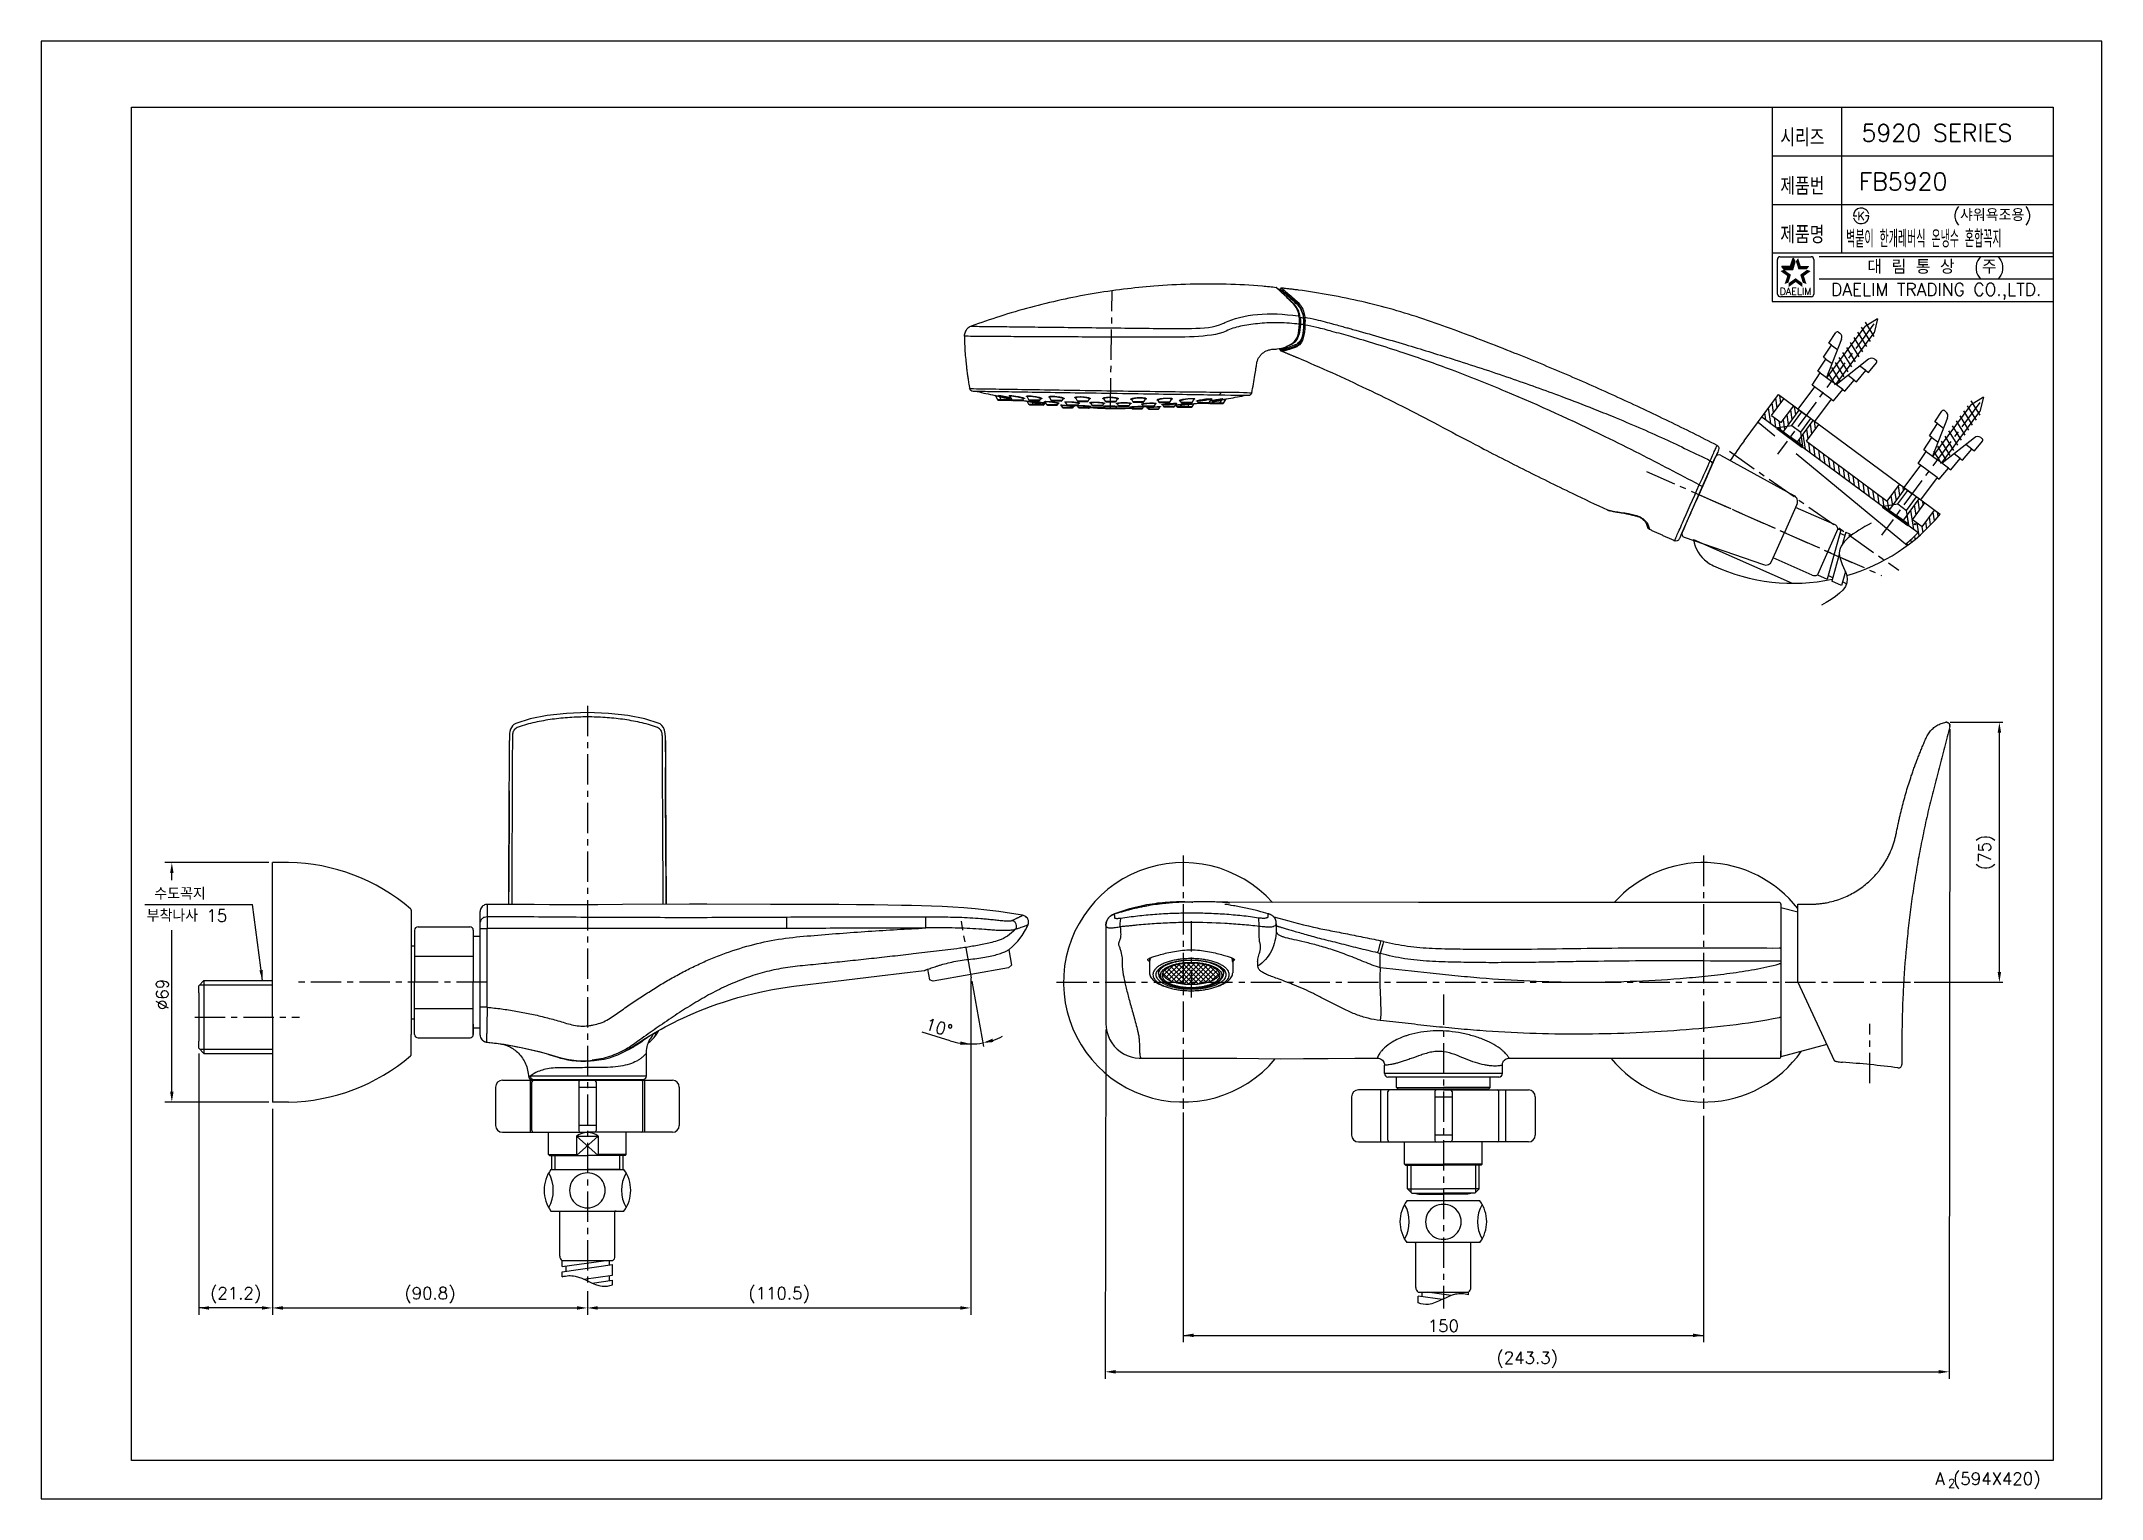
# Model space of a CAD drawing. Extents: x 20895 to 21489, y -3026 to -2606.
import ezdxf
from ezdxf.enums import TextEntityAlignment as Align

# ---------------------------------------------------------------- set-up
doc = ezdxf.new("R2010")
doc.units = 0
doc.header["$LTSCALE"] = 7
doc.header["$MEASUREMENT"] = 0
doc.linetypes.add('ASULTYPE', pattern=[3, 2.5, 0.5])
doc.linetypes.add('CENTER', pattern=[2, 1.25, -0.25, 0.25, -0.25])
doc.layers.get('0').update_dxf_attribs({"color": 2, "linetype": 'CONTINUOUS'})
doc.layers.get('Defpoints').update_dxf_attribs({"linetype": 'CONTINUOUS'})
for name, color, linetype in [('$AUDIT_BAD_LAYER1', 7, 'CONTINUOUS'), ('02___PRT_ALL_AXES', 7, 'CONTINUOUS'), ('1', 1, 'CENTER'), ('41', 7, 'CONTINUOUS'), ('CL', 1, 'CENTER'), ('D', 2, 'CONTINUOUS'), ('DIM', 2, 'CONTINUOUS'), ('DWG', 7, 'CONTINUOUS'), ('HT', 3, 'CONTINUOUS'), ('TXT', 4, 'CONTINUOUS')]:
    doc.layers.add(name, color=color, linetype=linetype)
doc.styles.add('GHS', font='ROMANS.shx', dxfattribs={"bigfont": 'GHS.shx'})
doc.styles.add('ROMANS', font='romans')
doc.dimstyles.new('ISO-25', dxfattribs={"dimscale": 0, "dimtxt": 3.5, "dimasz": 2, "dimexe": 1, "dimexo": 1, "dimgap": 1, "dimtad": 1, "dimdec": 4, "dimdsep": 46, "dimtxsty": 'GHS', "dimcen": 3, "dimclrd": 256, "dimclre": 256, "dimclrt": 256, "dimadec": 3, "dimazin": 0, "dimtfac": 1, "dimtdec": 4, "dimtmove": 0, "dimatfit": 0, "dimfxl": 0, "dimtvp": 1, "dimtolj": 1, "dimtzin": 0, "dimlwd": -1, "dimlwe": -1, "dimarcsym": 0})
doc.dimstyles.new('STANDARD$7', dxfattribs={"dimtxt": 3.5, "dimasz": 3, "dimexe": 1, "dimexo": 1, "dimgap": 1, "dimtad": 1, "dimdec": 4, "dimdsep": 46, "dimtxsty": 'GHS', "dimcen": 1, "dimclrd": 256, "dimclre": 256, "dimclrt": 2, "dimadec": 4, "dimazin": 2, "dimtfac": 1, "dimtdec": 4, "dimtmove": 2, "dimatfit": 2, "dimfxl": 0, "dimtolj": 1, "dimtzin": 0, "dimlwd": -1, "dimlwe": -1, "dimarcsym": 0})

msp = doc.modelspace()

# ---------------------------------------------------------------- texts
at = {"color": 7, "style": 'GHS'}
for s, p in [('5920 SERIES', (21441.81935, -2632.65789)), ('FB5920', (21432.05327, -2646.65789))]:
    msp.add_text(s, height=5, dxfattribs=at).set_placement(p, align=Align.MIDDLE)
at = {"style": 'GHS'}
msp.add_text('(샤워욕조용)', height=3.5, dxfattribs=at).set_placement((21446.34697, -2658.05545))
at = {"style": 'GHS', "width": 0.5}
msp.add_text('벽붙이 한개레버식 온냉수 혼합꼭지', height=5, dxfattribs=at).set_placement((21415.6067, -2665.67542))
at = {"color": 7, "linetype": 'Continuous'}
for s, height, style, p in [('대 림 통 상  (주)', 4, 'GHS', (21441.57277, -2671.54153)), ('DAELIM TRADING CO.,LTD.', 3.6, 'ROMANS', (21441.57277, -2678.30887))]:
    msp.add_text(s, height=height, dxfattribs=dict(at, style=style)).set_placement(p, align=Align.MIDDLE)
at = {"color": 2, "linetype": 'Continuous', "style": 'ROMANS'}
msp.add_text('DAELIM', height=2, dxfattribs=at).set_placement((21401.03992, -2679.3021), align=Align.CENTER)
at = {"color": 7, "style": 'GHS'}
for s, height, p in [('A (594X420)', 3.5, (21441.32627, -3022.20972)), ('2', 2.5, (21444.97995, -3023.04169))]:
    msp.add_text(s, height=height, dxfattribs=at).set_placement(p)
at = {"layer": 'D', "style": 'GHS', "width": 0.8}
for s, p in [('시리즈', (21396.65279, -2636.50723)), ('제품번', (21396.65279, -2650.50723)), ('제품명', (21396.65279, -2664.50723))]:
    msp.add_text(s, height=5, dxfattribs=at).set_placement(p)
at = {"layer": 'D', "style": 'GHS'}
msp.add_text('K', height=2.394, dxfattribs=at).set_placement((21419.94512, -2656.55475), align=Align.MIDDLE)
for s, p in [('수도꼭지', (20927.93765, -2853.64136)), ('부착나사 15', (20925.7167, -2859.95289))]:
    msp.add_text(s, height=3.5, dxfattribs=at).set_placement(p)
at = {"layer": 'D', "insert": (20930.22027, -2880.90393), "char_height": 3.5, "attachment_point": 5, "rotation": 90, "style": 'GHS'}
msp.add_mtext('\\A1;%%C69', dxfattribs=at)
at = {"layer": 'D', "char_height": 3.5, "attachment_point": 5, "style": 'GHS'}
for s, insert in [('\\A1;(21.2)', (20951.35161, -2967.58152)), ('\\A1;(90.8)', (21007.36877, -2967.58152)), ('\\A1;(110.5)', (21108.01525, -2967.58152)), ('\\A1;150', (21299.50567, -2976.40423)), ('\\A1;(243.3)', (21323.68483, -2986.18083))]:
    msp.add_mtext(s, dxfattribs=dict(at, insert=insert))

# ---------------------------------------------------------------- blocks, each defined once
blk = doc.blocks.new('S')
at = {"layer": 'DWG', "color": 2}
for p, q in [((5568.04, 3273.82), (5567.54, 3273.82)), ((5567.54, 3264.82), (5567.54, 3273.82)), ((5568.04, 3273.82), (5568.04, 3269.32)), ((5568.04, 3273.82), (5570.94, 3270.92)), ((5583.79, 3273.12), (5587.98, 3273.36)), ((5583.79, 3272.32), (5583.79, 3273.12)), ((5587.98, 3274.17), (5592.17, 3274.41)), ((5587.98, 3273.36), (5587.98, 3274.17)), ((5599.43, 3274.15), (5587.98, 3271.06)), ((5587.98, 3273.36), (5587.98, 3269.32)), ((5592.17, 3275.28), (5596.35, 3275.51)), ((5592.17, 3274.41), (5592.17, 3275.28)), ((5592.17, 3274.41), (5592.17, 3272.19)), ((5596.35, 3276.4), (5600.01, 3276.61)), ((5596.35, 3275.51), (5596.35, 3276.4)), ((5596.35, 3275.51), (5596.35, 3273.32)), ((5600.54, 3276.11), (5600.54, 3275.6)), ((5568.04, 3264.82), (5568.04, 3269.32)), ((5568.04, 3264.82), (5570.94, 3267.72)), ((5570.94, 3270.92), (5575.79, 3270.92)), ((5570.94, 3270.92), (5570.94, 3267.72)), ((5570.94, 3267.72), (5575.79, 3267.72)), ((5583.79, 3272.32), (5575.79, 3272.32)), ((5575.79, 3272.32), (5575.79, 3269.32)), ((5575.79, 3266.32), (5575.79, 3269.32)), ((5583.79, 3266.32), (5583.79, 3272.32)), ((5587.82, 3267.72), (5589.37, 3271.57)), ((5587.98, 3270.92), (5606.46, 3270.92)), ((5587.98, 3265.28), (5587.98, 3269.32)), ((5587.98, 3267.72), (5606.46, 3267.72)), ((5599.43, 3264.49), (5587.98, 3267.59)), ((5589.37, 3267.07), (5591.18, 3271.57)), ((5591.18, 3267.07), (5592.99, 3271.57)), ((5592.99, 3267.07), (5594.8, 3271.57)), ((5594.8, 3267.07), (5596.61, 3271.57)), ((5596.61, 3267.07), (5598.42, 3271.57)), ((5598.42, 3267.07), (5600.23, 3271.57)), ((5600.23, 3267.07), (5602.04, 3271.57)), ((5602.04, 3267.07), (5603.85, 3271.57)), ((5603.85, 3267.07), (5605.66, 3271.57)), ((5605.66, 3267.07), (5607.47, 3271.57)), ((5610.33, 3269.33), (5606.46, 3270.92)), ((5610.33, 3269.33), (5606.47, 3267.72)), ((5567.54, 3264.82), (5568.04, 3264.82)), ((5583.79, 3266.32), (5575.79, 3266.32)), ((5583.79, 3266.32), (5583.79, 3265.52)), ((5583.79, 3265.52), (5587.98, 3265.28)), ((5587.98, 3265.28), (5587.98, 3264.47)), ((5587.98, 3264.47), (5592.17, 3264.23)), ((5592.17, 3264.23), (5592.17, 3266.45)), ((5592.17, 3264.23), (5592.17, 3263.37)), ((5592.17, 3263.37), (5596.35, 3263.13)), ((5596.35, 3263.13), (5596.35, 3265.32)), ((5596.35, 3263.13), (5596.35, 3262.24)), ((5596.35, 3262.24), (5600.01, 3262.03)), ((5600.54, 3263.04), (5600.54, 3262.53))]:
    blk.add_line(p, q, dxfattribs=at)
for centre, radius, start, end in [((5599.04, 3275.6), 1.5, 285.12089, 0.00049), ((5600.04, 3276.11), 0.5, 0.00049, 93.22542), ((5599.04, 3263.04), 1.5, 0.00049, 74.88009), ((5600.04, 3262.53), 0.5, 266.77556, 0.00049)]:
    blk.add_arc(centre, radius, start, end, dxfattribs=at)
blk = doc.blocks.new('*D1')
at = {"layer": 'D'}
for p, q in [((21163.27, -2880.38), (21163.27, -2896.19)), ((21163.62, -2877.11), (21166.92, -2895.87)), ((21157.34, -2894.29), (21149.22, -2891.77))]:
    blk.add_line(p, q, dxfattribs=at)
for start, end in [(252.78304, 270), (252.83169, 261.41585), (270, 280), (288.58415, 297.16831)]:
    blk.add_arc((21163.27, -2875.14), 20.04, start, end, dxfattribs=at)
for points in [[(21160.32, -2894.46), (21160.24, -2895.46), (21163.27, -2895.19)], [(21169.78, -2894.63), (21169.53, -2893.66), (21166.75, -2894.88)]]:
    blk.add_solid(points, dxfattribs=at)
at = {"layer": 'Defpoints', "color": 0}
for p in [(21160.56, -2859.78), (21163.27, -2875.14), (21163.27, -2879.38), (21163.44, -2876.13), (21165.6, -2895.05)]:
    blk.add_point(p, dxfattribs=at)
at = {"layer": 'D', "insert": (21154.09, -2890.4), "char_height": 3.5, "attachment_point": 5, "rotation": 342.78304, "style": 'GHS'}
blk.add_mtext('\\A1;10°', dxfattribs=at)
blk = doc.blocks.new('*D2')
at = {"layer": 'D'}
for p, q in [((21445.58, -2802.49), (21460.8, -2802.49)), ((21459.8, -2874.42), (21459.8, -2805.49)), ((21435.19, -2877.42), (21460.8, -2877.42))]:
    blk.add_line(p, q, dxfattribs=at)
for points in [[(21459.3, -2805.49), (21460.3, -2805.49), (21459.8, -2802.49)], [(21459.3, -2874.42), (21460.3, -2874.42), (21459.8, -2877.42)]]:
    blk.add_solid(points, dxfattribs=at)
at = {"layer": 'Defpoints', "color": 0}
for p in [(21444.58, -2802.49), (21459.8, -2802.49), (21434.19, -2877.42)]:
    blk.add_point(p, dxfattribs=at)
at = {"layer": 'D', "insert": (21456.13, -2839.95), "char_height": 3.5, "attachment_point": 5, "rotation": 90, "style": 'GHS'}
blk.add_mtext('\\A1;(75)', dxfattribs=at)

# ---------------------------------------------------------------- dimensions: what is measured, and where the dimension line sits
at = {"layer": 'D'}
dim = msp.add_linear_dim(base=(21459.79712, -2802.48984), p1=(21434.18705, -2877.41766), p2=(21444.57503, -2802.48984), angle=90, text='(75)', dimstyle='ISO-25', override={"dimscale": 1, "dimasz": 3, "dimcen": 0, "dimdle": 29.633092, "dimazin": 2}, dxfattribs=at)
dim.commit()
dim.dimension.update_dxf_attribs({"geometry": '*D2', "text_midpoint": (21456.13046, -2839.95375)})
dim = msp.add_angular_dim_2l(base=(21165.59764, -2895.05137), line1=((21163.27084, -2875.14435), (21163.27084, -2879.38283)), line2=((21163.44449, -2876.12916), (21160.56193, -2859.78135)), dimstyle='ISO-25', override={"dimscale": 1, "dimasz": 3, "dimcen": 0, "dimazin": 2}, dxfattribs=at)
dim.commit()
dim.dimension.update_dxf_attribs({"geometry": '*D1', "text_midpoint": (21154.09285, -2890.40406)})

# ---------------------------------------------------------------- hatches: boundary and pattern name
at = {"layer": 'D'}
h = msp.add_hatch(dxfattribs=at)
h.set_pattern_fill('ANSI37', color=256, scale=8, style=0)
h.set_pattern_definition([(45, (13822.6786, -1299.7176), (-0.70710678, 0.70710678), []), (135, (13822.6786, -1299.7176), (-0.70710678, -0.70710678), [])])
edge = h.paths.add_edge_path()
edge.add_spline(control_points=[(21226.77884, -2877.99733), (21227.19395, -2877.98986), (21228.01656, -2877.97505), (21229.22691, -2877.85567), (21230.38319, -2877.66782), (21231.45996, -2877.40903), (21232.43397, -2877.08678), (21233.28386, -2876.7075), (21233.99387, -2876.27934), (21234.54429, -2875.80835), (21234.89877, -2875.35622), (21235.01565, -2875.05167), (21235.05797, -2874.94129)], knot_values=[0, 0, 0, 0, 1.24512107, 2.467418394, 3.644866139, 4.757074298, 5.786226797, 6.718229893, 7.544281156, 8.263237656, 8.885286767, 9.238835606, 9.238835606, 9.238835606, 9.238835606], degree=3, periodic=0)
edge.add_spline(control_points=[(21235.05797, -2874.94129), (21235.05357, -2874.92491), (21234.99828, -2874.73302), (21234.79267, -2874.3673), (21234.366, -2873.89653), (21233.78522, -2873.46015), (21233.0678, -2873.06385), (21232.22484, -2872.71428), (21231.27317, -2872.41818), (21230.23123, -2872.18107), (21229.11984, -2872.00931), (21227.96126, -2871.9003), (21227.17519, -2871.88678), (21226.77884, -2871.87996)], knot_values=[0.455858158, 0.455858158, 0.455858158, 0.455858158, 0.507026673, 1.058311935, 1.685846457, 2.406572881, 3.225521763, 4.139436337, 5.139337543, 6.212199658, 7.342102361, 8.511103754, 9.699970293, 9.699970293, 9.699970293, 9.699970293], degree=3, periodic=0)
edge.add_line((21226.77884, -2871.87996), (21226.77884, -2877.99733))
edge = h.paths.add_edge_path()
edge.add_spline(control_points=[(21226.77884, -2871.87996), (21226.38249, -2871.88678), (21225.59641, -2871.9003), (21224.43783, -2872.00931), (21223.32644, -2872.18107), (21222.28451, -2872.41818), (21221.33283, -2872.71428), (21220.48988, -2873.06385), (21219.77246, -2873.46015), (21219.19168, -2873.89653), (21218.765, -2874.3673), (21218.5594, -2874.73302), (21218.50411, -2874.92491), (21218.49971, -2874.94129)], knot_values=[0, 0, 0, 0, 1.188866539, 2.357867931, 3.487770634, 4.560632749, 5.560533956, 6.474448529, 7.293397412, 8.014123835, 8.641658357, 9.192943619, 9.244112135, 9.244112135, 9.244112135, 9.244112135], degree=3, periodic=0)
edge.add_spline(control_points=[(21218.49971, -2874.94129), (21218.54203, -2875.05167), (21218.6589, -2875.35622), (21219.01339, -2875.80835), (21219.5638, -2876.27934), (21220.27382, -2876.7075), (21221.1237, -2877.08678), (21222.09772, -2877.40903), (21223.17448, -2877.66782), (21224.33076, -2877.85567), (21225.54111, -2877.97505), (21226.36373, -2877.98986), (21226.77884, -2877.99733)], knot_values=[0.00097866, 0.00097866, 0.00097866, 0.00097866, 0.354527499, 0.97657661, 1.695533111, 2.521584374, 3.453587469, 4.482739968, 5.594948127, 6.772395872, 7.994693197, 9.239814266, 9.239814266, 9.239814266, 9.239814266], degree=3, periodic=0)
edge.add_line((21226.77884, -2877.99733), (21226.77884, -2871.87996))
at = {"layer": 'HT'}
h = msp.add_hatch(dxfattribs=at)
h.set_pattern_fill('ANSI31', color=256, scale=10, angle=53.4895)
h.set_pattern_definition([(98.4895, (-33632.0384, 9903.3452), (-1.236303668, -0.184535203), [])])
h.paths.add_polyline_path([(21427.47656, -2738.75649), (21404.16788, -2721.50236), (21407.7377, -2716.67987), (21406.1302, -2715.48993), (21401.37044, -2721.91992), (21427.89412, -2741.55393), (21432.65388, -2735.12395), (21431.04639, -2733.93401)])
h.paths.add_polyline_path([(21396.93415, -2716.14763), (21394.12103, -2714.06524), (21397.69085, -2709.24275), (21396.08335, -2708.05281), (21391.32359, -2714.48279), (21397.3517, -2718.94507), (21402.11146, -2712.51508), (21400.50397, -2711.32514)])
edge = h.paths.add_edge_path()
edge.add_arc((21400.38333, -2707.42936), 55, 306.74838553, 320.30069551)
edge.add_line((21442.70073, -2742.56107), (21441.09323, -2741.37113))
edge.add_line((21441.09323, -2741.37113), (21437.52341, -2746.19362))
edge.add_line((21437.52341, -2746.19362), (21434.7103, -2744.11123))
edge.add_line((21434.7103, -2744.11123), (21438.28012, -2739.28874))
edge.add_line((21438.28012, -2739.28874), (21436.67262, -2738.0988))
edge.add_line((21436.67262, -2738.0988), (21431.91286, -2744.52878))
edge.add_line((21431.91286, -2744.52878), (21436.37193, -2747.82959))
edge.add_arc((21401.6846, -2713.93211), 48.5, 309.94505689, 315.65981501, ccw=False)
edge.add_line((21432.82416, -2751.11514), (21433.28994, -2751.49924))

# ---------------------------------------------------------------- linework, layer by layer
at = {"layer": '$AUDIT_BAD_LAYER1'}
for p, q in [((21174.20871, -2868.07085), (21174.98828, -2872.492)), ((21150.8239, -2873.65947), (21151.35289, -2876.65955)), ((21174.10373, -2873.23422), (21152.43796, -2877.05448)), ((21174.10373, -2873.23422), (21174.98828, -2872.492)), ((21152.43796, -2877.05448), (21151.35289, -2876.65955))]:
    msp.add_line(p, q, dxfattribs=at)
at = {"color": 7}
for p, q in [((21394.31243, -2625.23662), (21394.31243, -2681.23662)), ((21414.31243, -2625.23662), (21414.31243, -2667.23662)), ((21394.31243, -2639.23662), (21475.31243, -2639.23662)), ((21394.31243, -2653.23662), (21475.31243, -2653.23662)), ((21394.31243, -2667.23662), (21475.31243, -2667.23662)), ((21394.31243, -2681.23662), (21475.31243, -2681.23662))]:
    msp.add_line(p, q, dxfattribs=at)
at = {"color": 2, "linetype": 'Continuous'}
for p, q in [((21395.78992, -2679.1021), (21395.78992, -2669.1021)), ((21396.53992, -2668.3521), (21405.53992, -2668.3521)), ((21406.28992, -2669.1021), (21406.28992, -2679.1021)), ((21407.81243, -2668.23662), (21475.31243, -2668.23662)), ((21407.81243, -2674.73662), (21475.31243, -2674.73662)), ((21405.53992, -2679.8521), (21396.78992, -2679.8521))]:
    msp.add_line(p, q, dxfattribs=at)
at = {"color": 2}
for p, q in [((21397.79165, -2671.96899), (21397.12655, -2671.05356)), ((21397.12655, -2671.05356), (21399.55156, -2671.05356)), ((21397.79165, -2671.96899), (21400.21667, -2671.96899)), ((21399.55156, -2671.05356), (21400.30093, -2668.74724)), ((21400.21667, -2671.96899), (21400.96603, -2669.66267)), ((21400.96603, -2669.66267), (21400.30093, -2668.74724))]:
    msp.add_line(p, q, dxfattribs=at)
at = {"color": 7, "linetype": 'Continuous'}
for p, q in [((21368.40658, -2747.62223), (21377.89044, -2726.19759)), ((21021.86463, -2892.64952), (21021.86463, -2856.97388)), ((21028.56762, -2854.96787), (21023.85898, -2854.97392)), ((21032.58357, -2854.98233), (21028.56762, -2854.96787)), ((21037.38453, -2855.02407), (21032.58357, -2854.98233)), ((21041.8353, -2855.07202), (21037.38453, -2855.02407)), ((21044.28721, -2855.08536), (21041.8353, -2855.07202)), ((21047.18833, -2855.08636), (21044.28721, -2855.08536)), ((21055.77801, -2855.05913), (21047.18833, -2855.08636)), ((21049.82165, -2855.06977), (21049.5506, -2855.07769)), ((21050.05282, -2855.06419), (21049.82165, -2855.06977)), ((21050.30085, -2855.05941), (21050.05282, -2855.06419)), ((21050.57318, -2855.05562), (21050.30085, -2855.05941)), ((21050.79952, -2855.05364), (21050.57318, -2855.05562)), ((21051.07473, -2855.05267), (21050.79952, -2855.05364)), ((21051.3613, -2855.05333), (21051.07473, -2855.05267)), ((21051.61606, -2855.05534), (21051.3613, -2855.05333)), ((21051.87647, -2855.05868), (21051.61606, -2855.05534)), ((21051.92791, -2855.05948), (21051.87647, -2855.05868)), ((21052.36168, -2855.06709), (21051.92791, -2855.05948)), ((21062.88756, -2855.02888), (21055.77801, -2855.05913)), ((21082.17346, -2854.90894), (21062.88756, -2855.02888)), ((21087.16249, -2854.90568), (21082.17346, -2854.90894)), ((21125.23605, -2855.01156), (21114.69714, -2855.00071)), ((21130.30261, -2855.04351), (21125.23605, -2855.01156)), ((21135.38838, -2855.10335), (21130.30261, -2855.04351)), ((21215.29785, -2855.21565), (21214.68726, -2855.31735)), ((21215.89663, -2855.12121), (21215.29785, -2855.21565)), ((21216.48293, -2855.03379), (21215.89663, -2855.12121)), ((21217.05612, -2854.95314), (21216.48293, -2855.03379)), ((21218.4294, -2854.77922), (21217.89022, -2854.84427)), ((21218.9559, -2854.71972), (21218.4294, -2854.77922)), ((21219.47037, -2854.66541), (21218.9559, -2854.71972)), ((21219.97347, -2854.61592), (21219.47037, -2854.66541)), ((21220.46589, -2854.57095), (21219.97347, -2854.61592)), ((21220.9483, -2854.53021), (21220.46589, -2854.57095)), ((21221.42112, -2854.49344), (21220.9483, -2854.53021)), ((21221.88439, -2854.46045), (21221.42112, -2854.49344)), ((21222.33815, -2854.43103), (21221.88439, -2854.46045)), ((21222.78239, -2854.405), (21222.33815, -2854.43103)), ((21223.21725, -2854.38217), (21222.78239, -2854.405)), ((21223.64299, -2854.36238), (21223.21725, -2854.38217)), ((21224.42884, -2854.25905), (21224.06848, -2854.2549)), ((21224.66966, -2854.32507), (21224.26567, -2854.33799)), ((21224.98152, -2854.26937), (21224.42884, -2854.25905)), ((21225.06281, -2854.3147), (21224.66966, -2854.32507)), ((21225.27597, -2854.27651), (21224.98152, -2854.26937)), ((21225.44389, -2854.30671), (21225.06281, -2854.3147)), ((21225.32757, -2854.2778), (21225.27597, -2854.27644)), ((21225.81205, -2854.30093), (21225.44389, -2854.30671)), ((21225.81686, -2854.2933), (21225.79383, -2854.29247)), ((21226.16643, -2854.29716), (21225.81205, -2854.30093)), ((21226.21677, -2854.29568), (21226.06472, -2854.29812)), ((21226.50488, -2854.29521), (21226.16643, -2854.29716)), ((21226.31667, -2854.29355), (21226.223, -2854.29556)), ((21226.34692, -2854.29279), (21226.3235, -2854.29338)), ((21226.35095, -2854.29267), (21226.35082, -2854.29267)), ((21226.36809, -2854.29205), (21226.35232, -2854.29262)), ((21226.96052, -2854.29509), (21226.50488, -2854.29521)), ((21226.96052, -2854.29509), (21227.26131, -2854.29658)), ((21228.06851, -2854.22722), (21227.69627, -2854.23957)), ((21237.38871, -2854.36242), (21235.45226, -2854.36147)), ((21236.99385, -2854.47979), (21236.19783, -2854.41525)), ((21236.99678, -2855.03981), (21236.56151, -2854.97868)), ((21237.86919, -2854.55768), (21236.99385, -2854.47979)), ((21237.57579, -2855.12435), (21236.99678, -2855.03981)), ((21292.34041, -2854.429), (21237.38871, -2854.36242)), ((21237.71374, -2854.54426), (21237.86919, -2854.55768)), ((21246.06965, -2856.86398), (21245.22543, -2856.64923)), ((21246.89614, -2857.08101), (21246.06965, -2856.86398)), ((21247.67583, -2857.29104), (21246.89614, -2857.08101)), ((21297.96878, -2854.43849), (21292.34041, -2854.429)), ((21396.29383, -2854.42548), (21338.60712, -2854.43699)), ((21396.79401, -2854.92586), (21396.79401, -2898.79599)), ((21021.86463, -2861.90102), (21023.86463, -2861.90102)), ((21023.86463, -2884.61649), (21023.86463, -2861.90102)), ((21110.17584, -2858.59776), (21110.17767, -2861.90538)), ((21202.23655, -2860.99178), (21202.23636, -2889.30771)), ((21202.23671, -2860.97346), (21202.2366, -2860.98485)), ((21202.237, -2860.95258), (21202.23682, -2860.96479)), ((21202.23733, -2860.93481), (21202.23707, -2860.94834)), ((21202.2379, -2860.91175), (21202.2374, -2860.93162)), ((21202.23855, -2860.89085), (21202.2379, -2860.91175)), ((21202.23908, -2860.87615), (21202.23855, -2860.89085)), ((21202.2397, -2860.86067), (21202.23921, -2860.87286)), ((21202.2406, -2860.84067), (21202.23995, -2860.8549)), ((21202.24148, -2860.82316), (21202.24074, -2860.83781)), ((21202.24233, -2860.80751), (21202.24164, -2860.82013)), ((21202.24355, -2860.7866), (21202.24271, -2860.80084)), ((21202.24482, -2860.76658), (21202.24379, -2860.78281)), ((21202.24608, -2860.74823), (21202.24511, -2860.76222)), ((21202.24761, -2860.7271), (21202.24643, -2860.74324)), ((21202.24956, -2860.70223), (21202.24806, -2860.72128)), ((21202.2514, -2860.68039), (21202.24956, -2860.70223)), ((21202.25366, -2860.65512), (21202.2514, -2860.68039)), ((21202.25549, -2860.63597), (21202.25366, -2860.65512)), ((21202.25762, -2860.61464), (21202.25549, -2860.63597)), ((21202.26014, -2860.59078), (21202.25762, -2860.61464)), ((21202.26315, -2860.56399), (21202.26014, -2860.59078)), ((21202.26674, -2860.53382), (21202.26315, -2860.56399)), ((21203.22564, -2858.58588), (21203.18133, -2858.63024)), ((21203.4177, -2858.41995), (21203.25395, -2858.56018)), ((21203.44757, -2858.38898), (21203.35288, -2858.47525)), ((21203.61423, -2858.27622), (21203.4177, -2858.41995)), ((21203.64169, -2858.23617), (21203.44757, -2858.38898)), ((21203.80896, -2858.15419), (21203.61423, -2858.27622)), ((21203.84917, -2858.09543), (21203.64169, -2858.23617)), ((21204.06874, -2857.9677), (21203.84917, -2858.09543)), ((21204.29893, -2857.85363), (21204.06874, -2857.9677)), ((21204.55425, -2857.74748), (21204.29893, -2857.85363)), ((21204.74372, -2857.67633), (21204.55425, -2857.74749)), ((21204.55425, -2857.74748), (21204.57553, -2857.81535)), ((21205.2118, -2857.61351), (21204.62095, -2857.80084)), ((21205.69869, -2857.46227), (21205.2118, -2857.61351)), ((21206.14207, -2857.32752), (21205.69869, -2857.46227)), ((21248.34404, -2857.47425), (21247.67583, -2857.29104)), ((21248.99922, -2857.65541), (21248.34404, -2857.47425)), ((21249.15925, -2857.69918), (21248.99922, -2857.65541)), ((21251.31287, -2860.23757), (21251.31061, -2860.20363)), ((21251.31458, -2860.26627), (21251.31287, -2860.23757)), ((21251.31592, -2860.29124), (21251.31458, -2860.26627)), ((21251.317, -2860.31353), (21251.31592, -2860.29124)), ((21251.3183, -2860.3434), (21251.317, -2860.31353)), ((21251.31901, -2860.36158), (21251.3183, -2860.3434)), ((21251.3201, -2860.39335), (21251.31932, -2860.37028)), ((21251.32111, -2860.42865), (21251.3203, -2860.40004)), ((21251.32285, -2860.51867), (21251.3225, -2860.49316)), ((21251.32288, -2860.57248), (21251.32279, -2860.57283)), ((21251.32311, -2860.55319), (21251.32314, -2862.54344)), ((21280.54496, -2868.86897), (21280.60193, -2868.88466)), ((21146.66681, -2869.24236), (21146.05897, -2869.3129)), ((21214.77884, -2870.4819), (21214.77884, -2871.58189)), ((21217.42884, -2873.6622), (21217.42884, -2874.93865)), ((21236.12884, -2873.6622), (21236.12884, -2874.93865)), ((21238.77884, -2870.49683), (21238.77884, -2874.68703)), ((21281.32314, -2873.11022), (21281.32314, -2869.08491)), ((21396.79401, -2871.32878), (21396.29401, -2871.32878)), ((21396.79401, -2872.11914), (21396.29401, -2872.11914)), ((21112.27133, -2878.56507), (21123.4654, -2877.19677)), ((21220.22397, -2878.92656), (21219.62807, -2878.74057)), ((21233.3337, -2878.92656), (21233.9296, -2878.74057)), ((21023.86463, -2884.61649), (21021.86463, -2884.61659)), ((21021.8736, -2892.84234), (21021.88626, -2892.91244)), ((21023.66306, -2894.65517), (21023.94501, -2894.68411)), ((21023.94501, -2894.68411), (21024.65207, -2894.76013)), ((21026.5364, -2894.9981), (21027.09552, -2895.07791)), ((21072.20429, -2893.06507), (21072.20441, -2893.06493)), ((21035.75552, -2904.46033), (21036.30601, -2904.41766)), ((21069.76463, -2904.41766), (21036.30601, -2904.41766)), ((21050.85191, -2900.15281), (21052.20148, -2900.14553)), ((21052.20148, -2900.14553), (21053.60895, -2900.04265)), ((21053.60895, -2900.04265), (21054.1816, -2899.9631)), ((21054.16824, -2899.86696), (21054.14026, -2899.87005)), ((21212.3856, -2899.3103), (21212.39213, -2899.31051)), ((21280.52459, -2899.26796), (21280.52547, -2899.26792)), ((21316.51515, -2903.70318), (21282.51515, -2903.70318)), ((21318.51119, -2899.25183), (21355.79285, -2899.28763)), ((21355.79285, -2899.28763), (21396.29379, -2899.29653)), ((21036.75469, -2905.41766), (21068.76462, -2905.41766)), ((21315.51454, -2904.70318), (21283.51575, -2904.70318))]:
    msp.add_line(p, q, dxfattribs=at)
at = {"linetype": 'ASULTYPE'}
for p, q in [((21052.75654, -2935.70897), (21052.74736, -2935.70897)), ((21299.51203, -2938.49229), (21299.50285, -2938.49229))]:
    msp.add_line(p, q, dxfattribs=at)
at = {"linetype": 'Continuous'}
msp.add_lwpolyline([(20895.31243, -3026.23662), (21489.31243, -3026.23662), (21489.31243, -2606.23662), (20895.31243, -2606.23662)], close=True, dxfattribs=at)
at = {"color": 7, "linetype": 'Continuous'}
for points in [[(21023.85797, -2854.97387), (21023.68255, -2854.98226), (21023.40862, -2855.02661), (21023.13683, -2855.11097), (21022.87271, -2855.23778), (21022.62518, -2855.40469), (21022.40324, -2855.60852), (21022.21396, -2855.84558), (21022.06197, -2856.10826), (21021.952, -2856.38906), (21021.88627, -2856.68134), (21021.86463, -2856.97388)], [(21114.69714, -2855.00071), (21105.57844, -2854.9719), (21087.16249, -2854.90568)], [(21178.22807, -2858.11192), (21174.98441, -2857.56865), (21171.40425, -2857.0392), (21167.92936, -2856.59572), (21164.5531, -2856.23387), (21161.27112, -2855.94813), (21158.08189, -2855.72894), (21154.98242, -2855.5667), (21151.96614, -2855.44872), (21149.02909, -2855.36155), (21146.15271, -2855.29376), (21143.32275, -2855.23776), (21135.38838, -2855.10335)], [(21224.06848, -2854.2549), (21223.6487, -2854.25285), (21223.16389, -2854.25441), (21222.62107, -2854.26139), (21222.01991, -2854.27581), (21221.37723, -2854.29909), (21220.70861, -2854.33187), (21220.0169, -2854.37486), (21219.31049, -2854.42814), (21218.58824, -2854.49227), (21217.85167, -2854.56752), (21217.10119, -2854.65441), (21216.33757, -2854.75353), (21215.56158, -2854.86546), (21214.77388, -2854.99081), (21213.97558, -2855.13007), (21213.16766, -2855.28373), (21212.35118, -2855.45211), (21211.52736, -2855.63545), (21210.69654, -2855.83414), (21209.85925, -2856.04852), (21209.01627, -2856.27884), (21208.16837, -2856.52533), (21207.31633, -2856.78819), (21206.46094, -2857.06758), (21205.60304, -2857.36363), (21204.74372, -2857.67633)], [(21214.68726, -2855.31735), (21214.37771, -2855.371), (21214.06542, -2855.42655), (21213.7503, -2855.48406), (21213.43226, -2855.5436), (21213.11134, -2855.60519), (21212.78755, -2855.66888), (21212.46093, -2855.73471), (21212.1315, -2855.80272), (21211.7993, -2855.87296), (21211.46436, -2855.94545), (21211.12676, -2856.02023), (21210.78652, -2856.09733), (21210.4438, -2856.17678), (21210.09861, -2856.25861), (21209.75129, -2856.34278), (21209.40198, -2856.4293), (21209.05119, -2856.51807), (21208.69863, -2856.60921), (21208.34695, -2856.70202), (21207.9975, -2856.79614), (21207.65394, -2856.89052), (21207.31914, -2856.98425), (21206.99669, -2857.07617), (21206.68937, -2857.16526), (21206.14207, -2857.32752)], [(21217.89022, -2854.84427), (21217.61563, -2854.879), (21217.05612, -2854.95314)], [(21224.26567, -2854.33799), (21224.06011, -2854.34544), (21223.64299, -2854.36238)], [(21227.69627, -2854.23957), (21227.56707, -2854.24421), (21226.36809, -2854.29205)], [(21236.19783, -2854.41525), (21235.79679, -2854.38542), (21235.38828, -2854.35702), (21234.97283, -2854.33025), (21234.55402, -2854.30551), (21234.12283, -2854.28244), (21233.66743, -2854.2608), (21233.19978, -2854.24153), (21232.72598, -2854.2251), (21232.25187, -2854.21178), (21231.78702, -2854.20176), (21231.32648, -2854.19479), (21230.86754, -2854.19075), (21230.41304, -2854.18959), (21229.96337, -2854.1912), (21229.52322, -2854.19539), (21229.08757, -2854.20207), (21228.68594, -2854.21042), (21228.06851, -2854.22722)], [(21238.36529, -2855.24599), (21238.07589, -2855.20053), (21237.57579, -2855.12435)], [(21245.22543, -2856.64923), (21244.79512, -2856.54279), (21244.35776, -2856.43687), (21243.91389, -2856.33182), (21243.46332, -2856.22786), (21243.00705, -2856.12542), (21242.54565, -2856.0248), (21242.08053, -2855.92637), (21241.61186, -2855.83022), (21241.14402, -2855.73728), (21240.67731, -2855.64757), (21240.2244, -2855.56336), (21239.79883, -2855.48674), (21239.39862, -2855.41687), (21239.02645, -2855.35377), (21238.36529, -2855.24599)], [(21338.60712, -2854.43699), (21329.12126, -2854.43093), (21297.96878, -2854.43849)], [(21174.20773, -2868.0717), (21175.40864, -2867.02401), (21176.814, -2865.54862), (21178.05258, -2863.94606), (21179.09952, -2862.26027), (21179.78854, -2860.89249)], [(21179.78898, -2860.89158), (21179.83365, -2860.78461), (21179.91599, -2860.50455), (21179.95626, -2860.20097), (21179.94783, -2859.88399), (21179.88463, -2859.56551), (21179.7643, -2859.25648), (21179.59054, -2858.96718), (21179.36946, -2858.70757), (21179.1078, -2858.48584), (21178.81506, -2858.30847), (21178.50056, -2858.17958), (21178.22806, -2858.11193)], [(21202.47854, -2859.68237), (21202.46594, -2859.71493), (21202.45379, -2859.74738), (21202.44208, -2859.77971), (21202.43079, -2859.81191), (21202.41994, -2859.84396), (21202.4095, -2859.87585), (21202.39947, -2859.90758), (21202.38985, -2859.93912), (21202.38062, -2859.97047), (21202.37179, -2860.00161), (21202.36334, -2860.03254), (21202.35526, -2860.06322), (21202.34755, -2860.09365), (21202.34021, -2860.12379), (21202.33321, -2860.15365), (21202.32657, -2860.18314), (21202.32027, -2860.21224), (21202.31434, -2860.24081), (21202.30876, -2860.26874), (21202.30355, -2860.29597), (21202.29869, -2860.32243), (21202.29417, -2860.34805), (21202.28998, -2860.37275), (21202.28612, -2860.39651), (21202.28256, -2860.41924), (21202.2793, -2860.44095), (21202.27631, -2860.4616), (21202.27358, -2860.48121), (21202.27109, -2860.49978), (21202.26674, -2860.53382)], [(21202.66547, -2859.2895), (21202.64734, -2859.32197), (21202.62968, -2859.35456), (21202.61247, -2859.38724), (21202.59573, -2859.42), (21202.57946, -2859.45281), (21202.56366, -2859.48565), (21202.54832, -2859.51851), (21202.53344, -2859.55137), (21202.51903, -2859.5842), (21202.50508, -2859.61699), (21202.49158, -2859.64971), (21202.48073, -2859.67688)], [(21202.8944, -2858.94523), (21202.87129, -2858.97543), (21202.84867, -2859.00584), (21202.82653, -2859.03646), (21202.80487, -2859.06729), (21202.78365, -2859.09835), (21202.76286, -2859.12967), (21202.7425, -2859.16123), (21202.72257, -2859.19302), (21202.70309, -2859.22501), (21202.68405, -2859.25717), (21202.66591, -2859.28873)], [(21203.15293, -2858.65491), (21203.12476, -2858.68297), (21203.09712, -2858.71125), (21203.07001, -2858.73975), (21203.04341, -2858.76847), (21203.01732, -2858.7974), (21202.99174, -2858.82654), (21202.96666, -2858.85589), (21202.94208, -2858.88546), (21202.91799, -2858.91524), (21202.8944, -2858.94523)], [(21203.27101, -2858.54492), (21203.24067, -2858.57207), (21203.21088, -2858.59945), (21203.18164, -2858.62707), (21203.15454, -2858.65335)], [(21203.46502, -2858.38723), (21203.43123, -2858.41285), (21203.39804, -2858.43875), (21203.36542, -2858.46491), (21203.33338, -2858.49133), (21203.30192, -2858.518), (21203.27101, -2858.54492)], [(21203.64301, -2858.26351), (21203.60619, -2858.28763), (21203.56999, -2858.31207), (21203.53439, -2858.33683), (21203.49941, -2858.36188)], [(21203.83668, -2858.14797), (21203.79669, -2858.17036), (21203.7573, -2858.19315), (21203.71852, -2858.21629), (21203.68045, -2858.23973), (21203.64301, -2858.26351)], [(21204.12252, -2857.99194), (21203.97755, -2858.06223), (21203.80896, -2858.15419)], [(21203.92234, -2858.10233), (21203.91817, -2858.10447), (21203.87717, -2858.126)], [(21203.92987, -2858.09895), (21203.99116, -2858.06784), (21204.01433, -2858.05656)], [(21204.38427, -2857.88277), (21204.33031, -2857.90357), (21204.24071, -2857.94), (21204.12252, -2857.99194)], [(21204.48551, -2857.84586), (21204.44573, -2857.86005), (21204.41984, -2857.8695), (21204.38427, -2857.88277)], [(21204.60272, -2857.80644), (21204.56752, -2857.81791), (21204.48551, -2857.84586)], [(21251.31061, -2860.20363), (21251.30916, -2860.18383), (21251.30743, -2860.16177), (21251.30526, -2860.13608), (21251.30251, -2860.10604), (21251.29884, -2860.06959), (21251.29388, -2860.02524), (21251.28701, -2859.97075), (21251.27729, -2859.90356), (21251.26384, -2859.82353), (21251.24464, -2859.72673), (21251.22017, -2859.62271), (21251.19154, -2859.51936), (21251.15844, -2859.41673), (21251.1215, -2859.31732), (21251.08068, -2859.22107), (21251.03646, -2859.1286), (21250.98922, -2859.03986), (21250.9394, -2858.95501), (21250.88734, -2858.87397), (21250.8336, -2858.79701), (21250.77777, -2858.72307), (21250.71939, -2858.65133), (21250.65842, -2858.58165), (21250.59475, -2858.5139), (21250.52776, -2858.44747), (21250.45755, -2858.38261), (21250.38133, -2858.31714), (21250.29695, -2858.25007), (21250.20092, -2858.17991), (21250.08671, -2858.10398), (21249.95935, -2858.02772), (21249.81989, -2857.95311), (21249.67666, -2857.88505), (21249.54093, -2857.82773), (21249.40937, -2857.77825), (21249.28141, -2857.73544), (21249.15925, -2857.69918)], [(21251.32282, -2860.57193), (21251.32202, -2860.4671), (21251.32124, -2860.4337)], [(21123.4654, -2877.19677), (21136.97704, -2875.56554), (21149.87021, -2874.01548)], [(21067.16619, -2895.02301), (21068.02196, -2894.46246), (21068.91683, -2893.89202), (21069.85933, -2893.31015), (21070.84347, -2892.7194), (21071.86349, -2892.12054), (21072.92411, -2891.51197), (21074.02883, -2890.89445), (21075.17922, -2890.27067), (21076.37826, -2889.64189), (21077.63269, -2889.00523), (21078.94833, -2888.35843), (21080.31624, -2887.70737), (21081.72997, -2887.05962), (21083.22283, -2886.40587), (21084.80314, -2885.74359), (21086.48022, -2885.07042), (21088.23228, -2884.40053), (21090.04121, -2883.74756), (21091.95461, -2883.09891), (21093.98095, -2882.45582), (21096.11983, -2881.82379), (21098.39274, -2881.20539), (21100.81165, -2880.60712), (21103.37911, -2880.03538), (21106.11518, -2879.49674), (21109.07915, -2879.00368), (21112.27133, -2878.56507)], [(21021.86463, -2892.64952), (21021.89152, -2892.97641), (21021.97306, -2893.29911), (21022.10567, -2893.60139), (21022.28585, -2893.87731), (21022.50884, -2894.11983), (21022.76869, -2894.32252), (21023.0581, -2894.47968), (21023.37028, -2894.58746), (21023.67683, -2894.64068)], [(21072.20408, -2893.06541), (21072.39817, -2892.81866), (21072.75822, -2892.30161), (21073.08258, -2891.7598), (21073.32941, -2891.28541)], [(21202.23636, -2889.31171), (21202.30366, -2890.46511), (21202.50597, -2891.61735), (21202.84132, -2892.73801), (21203.31037, -2893.81555), (21203.90514, -2894.83565), (21204.61433, -2895.78197), (21205.43055, -2896.63881), (21206.34412, -2897.39159), (21207.33843, -2898.02988), (21208.39751, -2898.54543), (21209.50405, -2898.93111), (21210.64311, -2899.18396), (21211.80128, -2899.30219), (21212.39218, -2899.31048)], [(21022.04645, -2893.48687), (21022.15792, -2893.70257), (21022.29129, -2893.89918), (21022.44424, -2894.07297), (21022.61279, -2894.22228), (21022.79082, -2894.34754), (21022.97466, -2894.4506), (21023.161, -2894.53261), (21023.34709, -2894.59442), (21023.53254, -2894.6369), (21023.66308, -2894.65514)], [(21023.67677, -2894.64068), (21028.80093, -2895.28379), (21034.18527, -2896.27161), (21038.82277, -2897.371), (21042.4749, -2898.39559), (21045.13115, -2899.15257), (21047.42434, -2899.66744), (21049.57937, -2899.95163), (21051.45925, -2900.02609), (21053.68514, -2899.91627), (21054.168, -2899.86699)], [(21024.31992, -2894.72088), (21024.60927, -2894.75329), (21025.17177, -2894.81998)], [(21024.99239, -2894.79799), (21025.4696, -2894.8565), (21025.9996, -2894.92503), (21026.5364, -2894.9981)], [(21027.09552, -2895.07791), (21028.00428, -2895.2152), (21028.99694, -2895.3749), (21030.08068, -2895.55952), (21031.23274, -2895.7665), (21032.43279, -2895.99304), (21033.66267, -2896.23616), (21034.91242, -2896.4948), (21036.16914, -2896.76877), (21037.42165, -2897.05758), (21038.64465, -2897.35643), (21039.80615, -2897.65845), (21040.90934, -2897.96537), (21041.93326, -2898.27043), (21042.9308, -2898.58754), (21043.94864, -2898.91807), (21044.98148, -2899.22974), (21046.02826, -2899.49972), (21047.1232, -2899.73237), (21048.31012, -2899.92963), (21049.56076, -2900.07559), (21050.85191, -2900.15281)], [(21028.66231, -2895.32107), (21028.91941, -2895.40172), (21029.22711, -2895.50909), (21029.55007, -2895.63427), (21029.88478, -2895.77799), (21030.22658, -2895.94012), (21030.57156, -2896.12035), (21030.91485, -2896.31727), (21031.25585, -2896.53144), (21031.59265, -2896.76257), (21031.92447, -2897.01099), (21032.25021, -2897.2768), (21032.56878, -2897.56006), (21032.87905, -2897.86078), (21033.17988, -2898.17888), (21033.47012, -2898.51423), (21033.74858, -2898.86661), (21034.01408, -2899.23574), (21034.26543, -2899.62124), (21034.50141, -2900.02265), (21034.72086, -2900.43948), (21034.9226, -2900.87113), (21035.10546, -2901.31691), (21035.26828, -2901.77603), (21035.40994, -2902.24764), (21035.52934, -2902.73077), (21035.62542, -2903.22439), (21035.69715, -2903.72734), (21035.74357, -2904.23842), (21035.75552, -2904.46033)], [(21053.93748, -2899.98897), (21054.67427, -2899.94489), (21055.36812, -2899.88032), (21056.06534, -2899.79265), (21056.80768, -2899.67409), (21057.5713, -2899.52499), (21058.34162, -2899.34637), (21059.12202, -2899.13591), (21059.91146, -2898.8918), (21060.70749, -2898.61246), (21061.5072, -2898.29655), (21062.31059, -2897.94124), (21063.11725, -2897.54314), (21063.92428, -2897.10096), (21064.73376, -2896.61746), (21065.54248, -2896.10211), (21067.16619, -2895.02301)], [(21069.76463, -2898.11813), (21069.7707, -2897.77279), (21069.81727, -2897.10381), (21069.8986, -2896.50493), (21070.0056, -2895.96325), (21070.13266, -2895.46782), (21070.27208, -2895.02306), (21070.41728, -2894.62943), (21070.55828, -2894.29578), (21070.68233, -2894.03402), (21070.78323, -2893.841), (21070.853, -2893.71836), (21070.87117, -2893.68819)], [(21070.32912, -2894.86843), (21070.41976, -2894.7999), (21070.84943, -2894.44703)], [(21070.84943, -2894.44703), (21071.26392, -2894.07412), (21071.65203, -2893.68856), (21072.00571, -2893.30033), (21072.20429, -2893.06507)], [(21052.47442, -2900.00464), (21053.19498, -2900.00864), (21053.93748, -2899.98897)], [(21212.3856, -2899.3103), (21218.22286, -2899.26669), (21228.91645, -2899.29534)], [(21228.91645, -2899.29534), (21234.2854, -2899.28967), (21239.94803, -2899.30347), (21252.41937, -2899.44481)], [(21252.41937, -2899.44481), (21259.18344, -2899.41235), (21266.28776, -2899.3238), (21274.01845, -2899.27013), (21280.52607, -2899.26792)], [(21280.52524, -2899.268), (21280.76746, -2899.28307), (21281.08932, -2899.35014), (21281.39619, -2899.46942), (21281.6796, -2899.63793), (21281.93181, -2899.85143), (21282.14531, -2900.10386), (21282.31411, -2900.38813), (21282.43327, -2900.69529), (21282.49995, -2901.01532), (21282.51515, -2901.26132)], [(21316.51515, -2901.24434), (21316.53097, -2900.99382), (21316.59942, -2900.67121), (21316.72066, -2900.36337), (21316.89142, -2900.07954), (21317.10678, -2899.82802), (21317.36055, -2899.61582), (21317.64519, -2899.44884), (21317.95294, -2899.33119), (21318.27539, -2899.26574), (21318.51118, -2899.25182)]]:
    msp.add_lwpolyline(points, dxfattribs=at)
at = {"color": 2, "linetype": 'Continuous'}
for centre, radius, start, end in [((21396.53992, -2669.1021), 0.75, 90, 180), ((21405.53992, -2669.1021), 0.75, 0, 90), ((21396.66492, -2678.9771), 0.88388, 188.13010235, 278.13010235), ((21405.53992, -2679.1021), 0.75, 270, 0)]:
    msp.add_arc(centre, radius, start, end, dxfattribs=at)
at = {"color": 7, "linetype": 'Continuous'}
for centre, radius, start, end in [((21224.51518, -2877.41766), 34.5, 41.72800747, 320.30825798), ((21374.51518, -2877.41766), 34.5, 38.02035019, 138.22822695), ((21223.97389, -2904.72637), 50.46673, 88.21310921, 88.46295781), ((21223.98144, -2904.48449), 50.22473, 87.93199123, 88.21311172), ((21396.29401, -2854.92545), 0.5, 0, 90.020446), ((21205.31468, -2860.79152), 3.04568, 150.43131213, 158.52950383), ((21205.19782, -2860.72747), 2.91243, 142.57188828, 150.39284041), ((21205.18735, -2860.72174), 2.90063, 134.50300567, 142.53605203), ((21205.25781, -2860.79578), 3.00284, 126.94139053, 134.4716545), ((21205.58453, -2861.33313), 3.63326, 112.53200763, 117.24439638), ((21205.74338, -2861.72474), 4.05585, 105.95232483, 112.48492888), ((21247.35642, -2860.57137), 3.96672, 0.00084346, 1.12793383), ((21258.06571, -2862.68512), 23.37339, 344.61883211, 345.7233054), ((21271.36951, -2902.33166), 34.69783, 74.36494228, 74.56883284), ((21307.18465, -2774.75986), 97.8061, 254.30159593, 254.66773902), ((21296.12796, -2915.31577), 23.65616, 107.29764002, 108.4354686), ((21296.38115, -2916.12272), 24.5019, 106.16674461, 107.30185976), ((21374.51518, -2877.41766), 34.5, 219.32292357, 324.72779829), ((21036.75461, -2904.41766), 1, 182.44565436, 270), ((21068.76463, -2904.41766), 1, 270, 0), ((21283.51515, -2903.70318), 1, 180, 270), ((21315.51515, -2903.70318), 1, 270, 0), ((21396.29401, -2898.79662), 0.5, 269.97472659, 359.99999976)]:
    msp.add_arc(centre, radius, start, end, dxfattribs=at)
for points, knots in [([(21023.85789, -2854.97387), (21023.85261, -2854.97397), (21023.85163, -2855.00313), (21023.84473, -2855.03774), (21023.84287, -2855.11388), (21023.83951, -2855.21028), (21023.8378, -2855.33649), (21023.83575, -2855.55663), (21023.83549, -2855.89967), (21023.83736, -2856.39168), (21023.84145, -2856.99138), (21023.84743, -2857.69774), (21023.85217, -2858.20414), (21023.85462, -2858.47495)], [0, 0, 0, 0, 0.00452301, 0.016979943, 0.037380596, 0.065579415, 0.101409308, 0.144786928, 0.254454935, 0.394994234, 0.566270636, 0.768049922, 1, 1, 1, 1]), ([(21021.86463, -2860.34901), (21021.86463, -2860.11503), (21021.9659, -2859.61811), (21022.41525, -2858.98293), (21023.08908, -2858.56941), (21023.60607, -2858.47612), (21023.85461, -2858.47495)], [0, 0, 0, 0, 0.232887807, 0.48940913, 0.752616188, 1, 1, 1, 1]), ([(21023.85461, -2858.47478), (21027.45134, -2858.45752), (21034.64499, -2858.45342), (21045.43457, -2858.58286), (21056.22477, -2858.61225), (21067.01489, -2858.66772), (21077.80513, -2858.7066), (21086.7971, -2858.69623), (21093.99051, -2858.66977), (21099.38559, -2858.65239), (21104.78074, -2858.63754), (21108.37745, -2858.60476), (21110.17584, -2858.59776)], [0, 0, 0, 0, 0.125000408, 0.249998286, 0.374998697, 0.499997557, 0.624998545, 0.749999804, 0.812499393, 0.87499704, 0.93749915, 1, 1, 1, 1]), ([(21023.85461, -2858.47478), (21023.85619, -2858.65017), (21023.86206, -2859.79226), (21023.86393, -2860.93435), (21023.86463, -2861.90104)], [0, 0, 0, 0, 0.153582278, 1, 1, 1, 1]), ([(21023.86463, -2884.61647), (21025.24719, -2884.73792), (21028.00809, -2885.03541), (21032.12421, -2885.67038), (21036.21514, -2886.45104), (21039.59532, -2887.23868), (21042.28249, -2887.93545), (21044.28641, -2888.5008), (21046.28161, -2889.09547), (21048.2827, -2889.66781), (21050.33724, -2890.04559), (21052.08016, -2890.03501), (21053.45966, -2889.88903), (21054.83078, -2889.6702), (21056.50339, -2889.19026), (21058.41732, -2888.35532), (21060.17596, -2887.23344), (21061.865, -2886.01778), (21063.56193, -2884.81118), (21065.26899, -2883.61923), (21067.57448, -2882.07257), (21070.50416, -2880.21295), (21074.0119, -2877.96835), (21077.62081, -2875.88876), (21081.29334, -2873.92565), (21085.03311, -2872.09221), (21088.85261, -2870.43114), (21094.02836, -2868.42171), (21100.66425, -2866.36258), (21108.8394, -2864.69395), (21117.13978, -2863.97265), (21125.43256, -2863.29303), (21133.72986, -2862.7005), (21142.02463, -2862.18656), (21147.55514, -2861.89802), (21150.3194, -2861.765)], [0, 0, 0, 0, 0.031265647, 0.062532112, 0.093798708, 0.125065541, 0.140699554, 0.156333581, 0.171967831, 0.187600243, 0.20322016, 0.218837279, 0.226653232, 0.234468952, 0.250089285, 0.265709036, 0.281335745, 0.296969667, 0.312603909, 0.328238052, 0.343872109, 0.375140385, 0.406408148, 0.437674452, 0.468941598, 0.500207895, 0.531474149, 0.562740239, 0.625253374, 0.687759191, 0.750276909, 0.812779842, 0.875244241, 0.937655709, 1, 1, 1, 1]), ([(21110.17767, -2861.90537), (21108.37946, -2861.90901), (21104.78305, -2861.93397), (21099.38842, -2861.93517), (21093.99386, -2861.93856), (21083.20479, -2861.94737), (21067.02114, -2861.93988), (21045.44289, -2861.924), (21031.0574, -2861.89446), (21023.86463, -2861.90102)], [0, 0, 0, 0, 0.062500555, 0.125003293, 0.18750153, 0.250000511, 0.500000959, 0.749999537, 1, 1, 1, 1]), ([(21110.17584, -2858.59776), (21113.5209, -2858.58475), (21120.21104, -2858.54461), (21133.59157, -2858.50616), (21143.62703, -2858.53263), (21150.31731, -2858.53956)], [0, 0, 0, 0, 0.249996078, 0.499998889, 1, 1, 1, 1]), ([(21150.3194, -2861.76493), (21148.64688, -2861.77627), (21145.30178, -2861.79681), (21138.61136, -2861.80107), (21130.24843, -2861.83462), (21120.21298, -2861.86729), (21113.52279, -2861.89858), (21110.17767, -2861.90537)], [0, 0, 0, 0, 0.124997837, 0.249999172, 0.500005553, 0.750003014, 1, 1, 1, 1]), ([(21176.10583, -2862.17651), (21175.45428, -2862.90031), (21173.9983, -2864.14815), (21171.62955, -2865.30344), (21169.44517, -2865.91455), (21167.51183, -2866.33402), (21165.65936, -2866.71174), (21163.18379, -2867.15442), (21160.19206, -2867.62331), (21156.70671, -2868.05046), (21152.23272, -2868.58393), (21148.89579, -2868.98331), (21146.66681, -2869.24236)], [0, 0, 0, 0, 0.094934952, 0.184371058, 0.254684586, 0.315616997, 0.377242504, 0.438966841, 0.560762162, 0.672385917, 0.781248005, 1, 1, 1, 1]), ([(21150.3194, -2861.76494), (21150.31485, -2861.08098), (21150.31169, -2860.00585), (21150.3201, -2858.9307), (21150.31731, -2858.53956)], [0, 0, 0, 0, 0.636177818, 1, 1, 1, 1]), ([(21150.31731, -2858.53956), (21151.37819, -2858.54073), (21153.50002, -2858.54564), (21156.68255, -2858.57565), (21159.86449, -2858.64724), (21163.04439, -2858.78422), (21165.69051, -2858.96752), (21167.80448, -2859.14943), (21169.38796, -2859.3067), (21170.96588, -2859.47771), (21172.27163, -2859.61295), (21173.2948, -2859.68512), (21174.0048, -2859.71198), (21174.61075, -2859.70341), (21174.97555, -2859.67073), (21175.12325, -2859.63189)], [0, 0, 0, 0, 0.128053705, 0.256116065, 0.384160574, 0.512211705, 0.640264727, 0.704291767, 0.76831907, 0.832332196, 0.895880233, 0.926742191, 0.956145752, 0.981565704, 1, 1, 1, 1]), ([(21176.10586, -2862.17647), (21175.97476, -2862.22724), (21175.66187, -2862.31026), (21174.90109, -2862.44127), (21173.75277, -2862.5266), (21172.2371, -2862.53218), (21170.61334, -2862.45408), (21168.94772, -2862.32866), (21166.70355, -2862.14328), (21163.88707, -2861.94532), (21160.49857, -2861.79835), (21155.97503, -2861.72795), (21152.58201, -2861.74977), (21150.32011, -2861.76488)], [0, 0, 0, 0, 0.016322124, 0.037420413, 0.089612755, 0.149723901, 0.213338961, 0.278290909, 0.343653241, 0.474781942, 0.606072991, 0.737380627, 1, 1, 1, 1]), ([(21175.12325, -2859.63189), (21175.2685, -2859.59369), (21175.46503, -2859.51148), (21175.69113, -2859.36409), (21175.90616, -2859.24789), (21176.17986, -2859.12998), (21176.48479, -2858.98266), (21176.75789, -2858.83949), (21177.07833, -2858.68365), (21177.41895, -2858.51208), (21177.7216, -2858.36324), (21177.91662, -2858.26824), (21178.02644, -2858.21367), (21178.11197, -2858.17284), (21178.17176, -2858.13872), (21178.20885, -2858.12594), (21178.22359, -2858.11147), (21178.22806, -2858.11193)], [0, 0, 0, 0, 0.130260331, 0.181716513, 0.234143528, 0.341973158, 0.440055646, 0.527808993, 0.609392495, 0.749086532, 0.858614557, 0.901873418, 0.937302862, 0.964835398, 0.984426223, 0.996104691, 1, 1, 1, 1]), ([(21176.10589, -2862.17646), (21176.2897, -2861.97224), (21176.54302, -2861.44718), (21176.45523, -2860.58443), (21175.92732, -2859.90026), (21175.39564, -2859.67164), (21175.12325, -2859.63189)], [0, 0, 0, 0, 0.249778577, 0.499347415, 0.749760675, 1, 1, 1, 1]), ([(21179.78898, -2860.89159), (21179.78675, -2860.89623), (21179.76356, -2860.89993), (21179.72798, -2860.92246), (21179.65771, -2860.94967), (21179.56379, -2860.99209), (21179.43976, -2861.04407), (21179.21789, -2861.13596), (21178.86595, -2861.27278), (21178.35169, -2861.45936), (21177.70986, -2861.66896), (21176.952, -2861.92488), (21176.39198, -2862.06563), (21176.10583, -2862.17653)], [0, 0, 0, 0, 0.003956974, 0.015250745, 0.034086326, 0.060625305, 0.094984732, 0.137231531, 0.245290612, 0.385096338, 0.557655469, 0.76414139, 1, 1, 1, 1]), ([(21202.23636, -2861.05046), (21202.23635, -2860.92705), (21202.25487, -2860.46092), (21202.35453, -2859.996), (21202.48035, -2859.67674)], [0, 0, 0, 0, 0.264510887, 1, 1, 1, 1]), ([(21206.37206, -2861.462), (21205.91369, -2861.53857), (21205.11495, -2861.6667), (21204.0884, -2861.79382), (21203.37913, -2861.82593), (21202.92165, -2861.76371), (21202.6442, -2861.6351), (21202.48054, -2861.49024), (21202.38421, -2861.38258), (21202.33066, -2861.29787), (21202.2814, -2861.21894), (21202.23636, -2860.98143), (21202.23636, -2861.05039)], [0, 0, 0, 0, 0.309770037, 0.53918649, 0.689200994, 0.782193575, 0.84372639, 0.889946559, 0.926336912, 0.941204328, 0.954037375, 1, 1, 1, 1]), ([(21204.60447, -2857.80607), (21204.60835, -2857.80551), (21204.61631, -2857.81539), (21204.62287, -2857.82251), (21204.62869, -2857.82508)], [0, 0, 0, 0, 0.381320849, 1, 1, 1, 1]), ([(21204.62868, -2857.82508), (21204.6426, -2857.83158), (21204.65017, -2857.93799), (21204.66281, -2858.0786), (21204.66223, -2858.27532), (21204.67044, -2858.44478), (21204.66387, -2858.59817), (21204.67128, -2858.74308), (21204.7459, -2858.85993), (21204.88294, -2858.93372), (21205.11341, -2858.97944), (21205.46414, -2858.99885), (21205.94997, -2858.982), (21206.31858, -2858.94406), (21206.52558, -2858.91741)], [0, 0, 0, 0, 0.016162929, 0.091877161, 0.168282082, 0.216319262, 0.271073491, 0.33051486, 0.364472124, 0.411872215, 0.489135963, 0.610562565, 0.780488628, 1, 1, 1, 1]), ([(21206.37209, -2861.46204), (21206.43116, -2862.18682), (21206.50538, -2863.15708), (21206.4755, -2864.29362), (21206.39776, -2864.81488), (21206.26148, -2865.16536), (21206.0883, -2865.49344), (21205.94713, -2865.79561), (21205.88932, -2866.09261), (21205.86199, -2866.29139), (21205.86278, -2866.48065), (21205.91004, -2866.70767), (21206.004, -2866.95164), (21206.14427, -2867.29197), (21206.28614, -2867.69176), (21206.47211, -2868.31154), (21206.67369, -2869.0612), (21206.8378, -2869.93943), (21206.91969, -2870.77918), (21206.94084, -2871.45391), (21206.90419, -2871.91356), (21206.87528, -2872.18647), (21206.87707, -2872.5448), (21206.93192, -2873.11394), (21207.0374, -2873.94776), (21207.19956, -2874.98164), (21207.4337, -2876.20421), (21207.73147, -2877.60427), (21208.23421, -2879.78188), (21208.84859, -2882.12536), (21209.53351, -2884.61378), (21210.11184, -2886.65777), (21210.6846, -2888.76199), (21211.16095, -2890.55267), (21211.52599, -2891.97706), (21211.74483, -2893.10638), (21211.87673, -2894.38011), (21211.88199, -2895.79399), (21211.91007, -2897.00365), (21211.97177, -2897.88293), (21212.05046, -2898.46905), (21212.12428, -2898.93377), (21212.267, -2899.22319), (21212.34661, -2899.30689), (21212.38575, -2899.31026)], [0, 0, 0, 0, 0.056245557, 0.075100448, 0.087896589, 0.096748805, 0.104016548, 0.116640658, 0.122280643, 0.12735178, 0.132152247, 0.136831273, 0.14519927, 0.152326358, 0.1653151, 0.177981125, 0.202373875, 0.225326237, 0.246984894, 0.267599778, 0.277416621, 0.282632575, 0.2888135, 0.305086103, 0.326820752, 0.353825287, 0.386010989, 0.423089114, 0.464532738, 0.55886089, 0.610442538, 0.664163536, 0.723161673, 0.779113511, 0.807489875, 0.836876845, 0.868003768, 0.906371458, 0.946149644, 0.961656412, 0.974396294, 0.992169508, 0.996961493, 1, 1, 1, 1]), ([(21206.37212, -2861.46199), (21206.35203, -2861.21548), (21206.35084, -2860.69275), (21206.41446, -2859.95285), (21206.48232, -2859.35428), (21206.52763, -2859.02618), (21206.52558, -2858.91741)], [0, 0, 0, 0, 0.290695893, 0.612645672, 0.872138734, 1, 1, 1, 1]), ([(21246.4215, -2861.31133), (21244.8049, -2861.10775), (21241.51751, -2860.80089), (21234.83478, -2860.31936), (21228.05614, -2860.11476), (21221.25893, -2860.25264), (21217.03027, -2860.48456), (21213.68322, -2860.73254), (21211.61735, -2860.90778), (21209.98199, -2861.06436), (21208.76871, -2861.19616), (21207.56427, -2861.30588), (21206.76524, -2861.39634), (21206.37213, -2861.46205)], [0, 0, 0, 0, 0.121769408, 0.246656624, 0.500735821, 0.628190918, 0.754658842, 0.817180092, 0.879013969, 0.909598916, 0.939956052, 0.970213437, 1, 1, 1, 1]), ([(21206.52558, -2858.91741), (21207.32693, -2858.81424), (21208.92999, -2858.55358), (21211.36312, -2858.26879), (21213.82118, -2858.00399), (21217.14043, -2857.71988), (21221.32425, -2857.47818), (21226.36948, -2857.36625), (21231.41933, -2857.44556), (21235.61355, -2857.65578), (21238.94552, -2857.91338), (21241.41637, -2858.16304), (21243.86144, -2858.44324), (21245.47298, -2858.6996), (21246.27754, -2858.80211)], [0, 0, 0, 0, 0.060755739, 0.122089815, 0.184183021, 0.24665999, 0.37257855, 0.499245437, 0.626049423, 0.752271803, 0.814966907, 0.877328056, 0.939011193, 1, 1, 1, 1]), ([(21246.01287, -2872.79199), (21246.01442, -2872.52142), (21246.02178, -2872.07706), (21245.96712, -2871.50502), (21245.98993, -2871.0752), (21246.07331, -2870.57588), (21246.23405, -2869.95453), (21246.47658, -2869.17416), (21246.65058, -2868.45886), (21246.7503, -2867.8242), (21246.81159, -2867.3897), (21246.81299, -2866.99695), (21246.74272, -2866.44525), (21246.47069, -2865.50352), (21246.42305, -2863.69976), (21246.42777, -2862.24879), (21246.42156, -2861.31135)], [0, 0, 0, 0, 0.069955609, 0.114761038, 0.148307178, 0.180887869, 0.245508177, 0.314034256, 0.392224094, 0.435482765, 0.480167738, 0.505462995, 0.536775235, 0.623634304, 0.757621247, 1, 1, 1, 1]), ([(21251.32314, -2862.54344), (21251.32313, -2863.53725), (21251.07655, -2865.54045), (21249.72528, -2869.3019), (21247.66567, -2871.69716), (21246.01292, -2872.79196)], [0, 0, 0, 0, 0.249847338, 0.501600244, 1, 1, 1, 1]), ([(21246.42157, -2861.31134), (21246.41993, -2861.06413), (21246.40198, -2860.54868), (21246.35152, -2859.82036), (21246.30617, -2859.23169), (21246.27814, -2858.91011), (21246.27752, -2858.80211)], [0, 0, 0, 0, 0.295038524, 0.615285724, 0.871113307, 1, 1, 1, 1]), ([(21246.27754, -2858.80211), (21246.72061, -2858.85856), (21247.4189, -2858.92933), (21248.20969, -2858.89904), (21248.59849, -2858.78967), (21248.78435, -2858.72319), (21248.92315, -2858.6532), (21249.02101, -2858.53261), (21249.02221, -2858.37354), (21249.01612, -2858.16622), (21249.03208, -2857.98304), (21249.04207, -2857.66732), (21249.13053, -2857.69128)], [0, 0, 0, 0, 0.363257889, 0.571209526, 0.636813853, 0.690814467, 0.731994738, 0.761715039, 0.811578032, 0.85639802, 0.925464617, 1, 1, 1, 1]), ([(21251.19593, -2860.83586), (21251.13418, -2860.93436), (21250.93952, -2861.18721), (21250.49027, -2861.40185), (21249.88093, -2861.51876), (21249.06702, -2861.53798), (21247.88381, -2861.47273), (21246.95691, -2861.3925), (21246.42154, -2861.31138)], [0, 0, 0, 0, 0.069814804, 0.188067059, 0.287839717, 0.442247316, 0.674823608, 1, 1, 1, 1]), ([(21250.63848, -2858.57743), (21254.44663, -2859.59541), (21258.95139, -2860.83848), (21264.26554, -2861.98853), (21266.51644, -2862.43546), (21268.86859, -2862.87976), (21271.29628, -2863.36065), (21273.78138, -2863.87308), (21277.17069, -2864.54902), (21279.7369, -2865.02737), (21281.43358, -2865.44015)], [0, 0, 0, 0, 0.374697353, 0.44391051, 0.516791116, 0.592830978, 0.671448482, 0.752040135, 0.834016332, 1, 1, 1, 1]), ([(21251.32282, -2860.57193), (21251.32236, -2860.57437), (21251.31655, -2860.58877), (21251.29592, -2860.68473), (21251.23971, -2860.766), (21251.19593, -2860.83586)], [0, 0, 0, 0, 0.025385124, 0.157629732, 1, 1, 1, 1]), ([(21251.32314, -2861.1505), (21251.32343, -2861.14702), (21251.34118, -2861.14503), (21251.38387, -2861.14904), (21251.49698, -2861.17538), (21251.67334, -2861.22196), (21251.92665, -2861.29538), (21252.24759, -2861.39179), (21252.63864, -2861.51152), (21253.09711, -2861.65318), (21253.83965, -2861.88172), (21254.92568, -2862.20882), (21256.4114, -2862.64047), (21258.12597, -2863.12833), (21260.04833, -2863.67703), (21262.16336, -2864.26312), (21265.30935, -2865.09521), (21269.57659, -2866.12764), (21274.9349, -2867.55218), (21278.66861, -2868.35344), (21280.54496, -2868.86897)], [0, 0, 0, 0, 0.000347061, 0.001260119, 0.004945412, 0.011127727, 0.019796314, 0.030920516, 0.04445561, 0.060352057, 0.07854548, 0.121545679, 0.172902781, 0.232068364, 0.298436762, 0.371277974, 0.449850982, 0.621338808, 0.806908707, 1, 1, 1, 1]), ([(21251.32314, -2862.54344), (21251.32316, -2862.67158), (21251.36142, -2862.93118), (21251.62799, -2863.43871), (21252.00162, -2863.70201), (21252.2697, -2863.85036)], [0, 0, 0, 0, 0.227372598, 0.456333319, 1, 1, 1, 1]), ([(21252.2697, -2863.85036), (21252.5037, -2863.97986), (21253.05335, -2864.21323), (21254.42775, -2864.62536), (21256.62308, -2865.09567), (21259.7494, -2865.78477), (21263.44955, -2866.72694), (21267.58485, -2867.97933), (21272.00559, -2869.55627), (21275.78316, -2871.10747), (21278.8817, -2872.38304), (21280.49483, -2872.9229), (21281.32314, -2873.11022)], [0, 0, 0, 0, 0.026265213, 0.058364894, 0.140836823, 0.246585606, 0.372819478, 0.515684316, 0.670764387, 0.833575984, 0.916599757, 1, 1, 1, 1]), ([(21281.43289, -2865.44), (21281.31031, -2865.90158), (21281.08525, -2866.90805), (21280.85412, -2867.91286), (21280.71724, -2868.44911)], [0, 0, 0, 0, 0.463208591, 1, 1, 1, 1]), ([(21282.21105, -2865.6324), (21282.14301, -2865.88058), (21281.84599, -2867.03121), (21281.56816, -2868.18678), (21281.32314, -2869.08491)], [0, 0, 0, 0, 0.216562936, 1, 1, 1, 1]), ([(21282.21012, -2865.63216), (21284.52039, -2866.19638), (21289.20009, -2867.11321), (21296.32581, -2867.67321), (21303.46431, -2867.79363), (21310.60405, -2867.91791), (21317.74528, -2867.90422), (21327.26606, -2867.82), (21339.16597, -2867.61897), (21353.44732, -2867.4847), (21367.72937, -2867.4774), (21382.0112, -2867.51411), (21391.53248, -2867.53124), (21396.29311, -2867.5276)], [0, 0, 0, 0, 0.06244984, 0.124922092, 0.187421797, 0.2499267, 0.312433491, 0.374939961, 0.499948918, 0.62496246, 0.749974911, 0.874987572, 1, 1, 1, 1]), ([(21396.79401, -2867.75198), (21396.79401, -2867.67982), (21396.65845, -2867.58356), (21396.48015, -2867.53889), (21396.35715, -2867.52707), (21396.29311, -2867.52712)], [0, 0, 0, 0, 0.374175904, 0.667902034, 1, 1, 1, 1]), ([(21146.05897, -2869.3129), (21144.02798, -2869.54828), (21139.96394, -2870.0119), (21133.86423, -2870.68398), (21127.75576, -2871.32713), (21121.64951, -2871.96488), (21116.60406, -2872.44909), (21112.67089, -2872.82883), (21108.95949, -2873.3236), (21104.43892, -2874.27), (21099.13541, -2875.86275), (21093.96385, -2877.92564), (21088.9192, -2880.35044), (21084.03433, -2883.13648), (21080.03252, -2885.61537), (21076.84945, -2887.78), (21074.42477, -2889.42951), (21071.99404, -2891.06039), (21069.61903, -2892.74346), (21066.9663, -2894.6646), (21063.63767, -2896.99662), (21060.00803, -2898.61443), (21056.68655, -2899.51629), (21054.99217, -2899.77555), (21054.16824, -2899.86696)], [0, 0, 0, 0, 0.062078513, 0.124193902, 0.186321499, 0.248571333, 0.310600321, 0.340219494, 0.368540411, 0.424247505, 0.480237884, 0.536464216, 0.593126592, 0.650039141, 0.70712843, 0.736004198, 0.766905828, 0.796170132, 0.824876914, 0.855272948, 0.895653589, 0.948066615, 0.974829993, 1, 1, 1, 1]), ([(21215.15439, -2870.32727), (21215.08247, -2870.44548), (21214.92522, -2870.75143), (21214.79574, -2871.1798), (21214.78313, -2871.4828), (21214.779, -2871.58189), (21214.779, -2871.58189), (21214.779, -2871.58189), (21214.779, -2871.58189), (21214.779, -2872.61694), (21214.779, -2873.65198), (21214.779, -2874.68703)], [0.987270524, 0.987270524, 0.987270524, 0.987270524, 1.401798192, 2.013056905, 2.310090755, 2.310090755, 2.310090755, 2.310090766, 2.310090776, 2.310090786, 5.416084054, 5.416084054, 5.416084054, 5.416084054]), ([(21238.77867, -2871.58189), (21238.77455, -2871.4828), (21238.76194, -2871.1798), (21238.63447, -2870.75811), (21238.4815, -2870.45779), (21238.41395, -2870.34494)], [0, 0, 0, 0, 0.29703385, 0.908292563, 1.30221153, 1.30221153, 1.30221153, 1.30221153]), ([(21281.32314, -2888.38202), (21280.13271, -2888.27913), (21277.76611, -2887.87996), (21274.35889, -2886.76893), (21271.13059, -2885.2975), (21268.02535, -2883.71268), (21265.00485, -2882.16019), (21261.24731, -2880.26214), (21256.99313, -2878.32601), (21253.05296, -2876.83177), (21250.44485, -2875.90865), (21248.93939, -2875.34012), (21247.73488, -2874.7818), (21246.83135, -2874.19096), (21246.22227, -2873.54207), (21246.03655, -2873.0312), (21246.01292, -2872.79196)], [0, 0, 0, 0, 0.091700818, 0.1832953, 0.274266097, 0.363698115, 0.450867934, 0.534899377, 0.6867776, 0.809293012, 0.858173854, 0.899115071, 0.93277151, 0.959870237, 0.981550119, 1, 1, 1, 1]), ([(21281.32314, -2873.11021), (21281.19139, -2874.33649), (21281.14763, -2876.94327), (21281.30575, -2880.879), (21281.47027, -2884.73372), (21281.44823, -2887.23521), (21281.32314, -2888.38203)], [0, 0, 0, 0, 0.24213806, 0.510417888, 0.773512512, 1, 1, 1, 1]), ([(21396.29401, -2871.32878), (21391.49444, -2871.32875), (21381.89547, -2871.29862), (21367.49709, -2871.24431), (21353.09846, -2871.25356), (21341.1003, -2871.40401), (21331.50281, -2871.57612), (21324.30441, -2871.69229), (21317.10554, -2871.76082), (21309.90586, -2871.76321), (21302.70824, -2871.61734), (21295.51111, -2871.4425), (21288.33582, -2870.745), (21283.63717, -2869.71591), (21281.32314, -2869.08491)], [0, 0, 0, 0, 0.125008803, 0.25001409, 0.375021963, 0.500028651, 0.56253466, 0.625037707, 0.687540624, 0.750044286, 0.812547972, 0.875047828, 0.937528367, 1, 1, 1, 1]), ([(21281.32314, -2873.11022), (21286.10928, -2873.62438), (21293.2838, -2874.43895), (21302.85732, -2875.45883), (21312.44603, -2876.32344), (21324.45669, -2877.11318), (21338.89692, -2877.47434), (21353.33881, -2877.22044), (21365.35649, -2876.5353), (21374.94588, -2875.67576), (21382.11915, -2874.84569), (21389.25972, -2873.76076), (21393.96538, -2872.72571), (21396.29401, -2872.11914)], [0, 0, 0, 0, 0.125005363, 0.187510731, 0.250013411, 0.375014248, 0.500013188, 0.625010811, 0.750009717, 0.812510923, 0.875013381, 0.937510608, 1, 1, 1, 1]), ([(21023.86467, -2884.61647), (21023.85456, -2885.26732), (21023.83029, -2886.54417), (21023.79698, -2888.39803), (21023.76557, -2890.10781), (21023.74048, -2891.41219), (21023.72258, -2892.33519), (21023.71114, -2892.92022), (21023.70116, -2893.42502), (21023.6929, -2893.84497), (21023.68684, -2894.14016), (21023.68323, -2894.33084), (21023.68045, -2894.43916), (21023.6801, -2894.52308), (21023.67561, -2894.58462), (21023.68055, -2894.61916), (21023.67432, -2894.63739), (21023.67677, -2894.64068)], [0, 0, 0, 0, 0.194771127, 0.382130969, 0.554807517, 0.706460942, 0.772503483, 0.831043472, 0.88155021, 0.923577807, 0.956733577, 0.969876686, 0.98067343, 0.989096459, 0.995133188, 0.998771672, 1, 1, 1, 1]), ([(21070.76684, -2893.87376), (21070.93551, -2893.68575), (21071.21482, -2893.33896), (21071.52923, -2892.84502), (21071.70064, -2892.47905), (21071.7658, -2892.26247), (21071.75539, -2892.18349)], [0, 0, 0, 0, 0.381988036, 0.672940608, 0.87952174, 1, 1, 1, 1]), ([(21072.20397, -2893.06555), (21072.23151, -2893.03209), (21072.26923, -2892.90373), (21072.3291, -2892.65687), (21072.37784, -2892.27508), (21072.39571, -2891.97926), (21072.4018, -2891.81068)], [0, 0, 0, 0, 0.101785256, 0.303077209, 0.603863525, 1, 1, 1, 1]), ([(21396.32189, -2887.60994), (21391.61572, -2888.58764), (21382.0892, -2890.00276), (21367.72092, -2891.32834), (21353.30853, -2892.14157), (21338.87644, -2892.4517), (21324.44228, -2892.22027), (21312.43095, -2891.54874), (21302.84179, -2890.75187), (21295.66156, -2890.02533), (21288.49008, -2889.22197), (21283.71109, -2888.66982), (21281.32312, -2888.3822)], [0, 0, 0, 0, 0.124907053, 0.249906547, 0.374922771, 0.49994001, 0.624952298, 0.749964645, 0.812474838, 0.874986804, 0.937497035, 1, 1, 1, 1]), ([(21315.86136, -2896.52783), (21314.32759, -2895.36597), (21311.52767, -2893.92148), (21307.41376, -2892.64318), (21303.89271, -2891.8538), (21300.26779, -2891.39103), (21296.6141, -2891.35147), (21293.02672, -2891.75211), (21290.69081, -2892.2616), (21289.55899, -2892.58973)], [0, 0, 0, 0, 0.21074599, 0.339279538, 0.471791294, 0.605390104, 0.738825462, 0.870932097, 1, 1, 1, 1]), ([(21396.79401, -2887.36332), (21396.79399, -2887.4355), (21396.67304, -2887.53862), (21396.49927, -2887.5903), (21396.38244, -2887.60518), (21396.32114, -2887.6068)], [0, 0, 0, 0, 0.384689885, 0.673176596, 1, 1, 1, 1]), ([(21023.66755, -2894.639), (21023.6643, -2894.64212), (21023.65409, -2894.65008), (21023.66338, -2894.64996), (21023.66427, -2894.65526), (21023.66307, -2894.65514)], [0, 0, 0, 0, 0.63173585, 0.830383662, 1, 1, 1, 1]), ([(21069.76463, -2898.11813), (21069.76462, -2898.09306), (21069.75887, -2898.03195), (21069.65282, -2898.0393), (21069.55802, -2898.11851), (21069.41141, -2898.23899), (21069.23255, -2898.41271), (21069.01367, -2898.62161), (21068.75944, -2898.85758), (21068.35717, -2899.20626), (21067.76732, -2899.65194), (21066.60597, -2900.35229), (21064.79077, -2901.07997), (21062.23575, -2901.66744), (21059.29411, -2901.97155), (21056.09386, -2901.9767), (21053.88935, -2901.96006), (21052.76463, -2901.9758)], [0, 0, 0, 0, 0.004172094, 0.007698503, 0.014495, 0.02507043, 0.039081467, 0.056020782, 0.075394461, 0.09678952, 0.14457067, 0.198185131, 0.322005735, 0.467863483, 0.633182357, 0.812857558, 1, 1, 1, 1]), ([(21070.51168, -2892.91846), (21070.1416, -2893.22141), (21069.22847, -2893.95749), (21067.55253, -2895.15288), (21065.33516, -2896.49511), (21063.63559, -2897.34109), (21062.70899, -2897.74554)], [0, 0, 0, 0, 0.155898656, 0.38223798, 0.670438905, 1, 1, 1, 1]), ([(21284.77759, -2894.6487), (21283.97948, -2895.13513), (21282.91727, -2895.91725), (21281.7707, -2897.05391), (21281.19236, -2897.75963), (21280.81299, -2898.34485), (21280.61814, -2898.75093), (21280.54338, -2898.99687), (21280.51705, -2899.12041), (21280.50932, -2899.20281), (21280.50941, -2899.24753), (21280.51612, -2899.26053)], [0, 0, 0, 0, 0.435812912, 0.610019903, 0.751987465, 0.860287105, 0.934736742, 0.960765124, 0.980191884, 0.993178776, 1, 1, 1, 1]), ([(21316.51515, -2901.24434), (21316.51515, -2901.25504), (21316.48052, -2901.27803), (21316.41916, -2901.30135), (21316.30991, -2901.33478), (21316.08718, -2901.39111), (21315.7037, -2901.47165), (21315.12162, -2901.5446), (21314.38109, -2901.57185), (21313.49231, -2901.53632), (21312.46663, -2901.41924), (21310.85929, -2901.13364), (21308.62823, -2900.53399), (21305.815, -2899.46127), (21302.84327, -2898.19059), (21300.14681, -2897.3973), (21297.8857, -2897.27872), (21296.21177, -2897.46609), (21294.60709, -2897.85921), (21292.60664, -2898.51253), (21290.71301, -2899.21709), (21288.90274, -2899.84701), (21287.67097, -2900.25034), (21286.54245, -2900.59206), (21285.53201, -2900.86785), (21284.65222, -2901.07041), (21283.91592, -2901.19965), (21283.39488, -2901.25266), (21283.05935, -2901.26049), (21282.86799, -2901.25793), (21282.72305, -2901.25426), (21282.60931, -2901.25001), (21282.55833, -2901.25277), (21282.51515, -2901.25372), (21282.51515, -2901.26132)], [0, 0, 0, 0, 0.000910238, 0.002889249, 0.006043342, 0.010385481, 0.022576701, 0.039258108, 0.060281764, 0.085541233, 0.11488092, 0.148050627, 0.224386457, 0.311018543, 0.403940068, 0.499744811, 0.547916271, 0.595641328, 0.642535119, 0.688256464, 0.774648312, 0.814438846, 0.851346047, 0.884928109, 0.914760758, 0.94045569, 0.961714172, 0.978352023, 0.984919442, 0.99031422, 0.994525423, 0.997540625, 0.999353189, 1, 1, 1, 1]), ([(21288.64702, -2892.87363), (21287.94203, -2893.10871), (21286.61343, -2893.62364), (21285.35676, -2894.2957), (21284.77759, -2894.6487)], [0, 0, 0, 0, 0.522820533, 1, 1, 1, 1]), ([(21318.51118, -2899.25182), (21318.50462, -2899.25184), (21318.4884, -2899.23351), (21318.46079, -2899.20249), (21318.42038, -2899.14501), (21318.3395, -2899.02769), (21318.19776, -2898.82055), (21317.96119, -2898.50617), (21317.62385, -2898.10309), (21317.16383, -2897.62413), (21316.56833, -2897.08287), (21316.11252, -2896.71809), (21315.86136, -2896.52783)], [0, 0, 0, 0, 0.00515525, 0.016649462, 0.034651718, 0.059202667, 0.129246815, 0.231283784, 0.368356122, 0.54176234, 0.752507553, 1, 1, 1, 1]), ([(21052.76463, -2901.9758), (21051.82572, -2901.98853), (21050.42655, -2902.05181), (21048.57444, -2902.08209), (21047.22268, -2902.0515), (21045.90972, -2902.01198), (21044.26019, -2902.00982), (21042.35466, -2902.13765), (21040.30218, -2902.50902), (21038.26085, -2903.17929), (21036.97949, -2903.89651), (21036.30601, -2904.41766)], [0, 0, 0, 0, 0.166341179, 0.248069948, 0.328084621, 0.405831088, 0.480762935, 0.620241116, 0.743576613, 0.849147155, 1, 1, 1, 1]), ([(21036.30601, -2904.41766), (21036.30601, -2904.6716), (21036.50491, -2905.19638), (21037.02596, -2905.41766), (21037.27417, -2905.41766)], [0, 0, 0, 0, 0.505720117, 1, 1, 1, 1]), ([(21280.51612, -2899.26053), (21280.51722, -2899.2626), (21280.51941, -2899.2662), (21280.52349, -2899.268), (21280.52524, -2899.26801)], [0, 0, 0, 0, 0.572669668, 1, 1, 1, 1])]:
    msp.add_open_spline(points, degree=3, knots=knots, dxfattribs=at)
for points in [[(21203.45312, -2858.39576), (21203.5907, -2858.2922), (21203.73739, -2858.19995), (21203.88963, -2858.11946)], [(21282.21105, -2865.6324), (21281.9515, -2865.56895), (21281.69251, -2865.50316), (21281.43289, -2865.44)]]:
    msp.add_open_spline(points, degree=3, dxfattribs=at)
for points in [[(21214.779, -2874.68703), (21214.79953, -2874.98335), (21214.96466, -2875.57188), (21215.29261, -2876.14818), (21215.77884, -2876.70432)], [(21237.77884, -2875.21081), (21237.66687, -2874.55233), (21237.33326, -2873.90724), (21236.78479, -2873.2887), (21236.03263, -2872.70928), (21235.09208, -2872.18079), (21233.98231, -2871.71397), (21232.72589, -2871.31835), (21231.3484, -2871.00196), (21229.8779, -2870.77126), (21228.3443, -2870.63093), (21226.77884, -2870.58383), (21225.21337, -2870.63093), (21223.67978, -2870.77126), (21222.20927, -2871.00196), (21220.83179, -2871.31835), (21219.57537, -2871.71397), (21218.46559, -2872.18079), (21217.52505, -2872.70928), (21216.77289, -2873.2887), (21216.22441, -2873.90724), (21215.8908, -2874.55233), (21215.77884, -2875.21081)], [(21216.72884, -2875.21081), (21216.83113, -2874.6092), (21217.13593, -2874.01982), (21217.63704, -2873.4547), (21218.32424, -2872.92532), (21219.18355, -2872.44247), (21220.19749, -2872.01597), (21221.3454, -2871.65452), (21222.60392, -2871.36545), (21223.94742, -2871.15467), (21225.34857, -2871.02646), (21226.77884, -2870.98343)], [(21217.42884, -2874.93865), (21217.525, -2874.37603), (21217.81153, -2873.82497), (21218.28258, -2873.29677), (21218.92853, -2872.80228), (21219.73573, -2872.35192), (21220.68728, -2871.95494), (21221.76556, -2871.61884), (21222.94942, -2871.3507), (21224.20563, -2871.15758), (21225.49516, -2871.04295), (21226.77884, -2871.00571)], [(21217.42884, -2874.93865), (21217.51575, -2875.53555), (21217.78627, -2876.13498), (21218.25523, -2876.72315), (21218.9137, -2877.27081), (21219.73477, -2877.75804), (21220.69297, -2878.1776), (21221.76644, -2878.52633), (21222.93432, -2878.80154), (21224.17483, -2879.00054), (21225.46444, -2879.12095), (21226.77884, -2879.16126)], [(21226.77884, -2879.11488), (21225.56429, -2879.07966), (21224.34376, -2878.97119), (21223.15471, -2878.78843), (21222.03409, -2878.53466), (21221.01339, -2878.21654), (21220.11265, -2877.84079), (21219.34854, -2877.41451), (21218.73706, -2876.94647), (21218.29115, -2876.4465), (21218.01989, -2875.92489), (21217.92884, -2875.3923), (21218.01987, -2874.85971), (21218.29109, -2874.33809), (21218.73699, -2873.83812), (21219.34844, -2873.37007), (21220.11253, -2872.94379), (21221.01324, -2872.56804), (21222.03393, -2872.24991), (21223.15454, -2871.99612), (21224.34362, -2871.81335), (21225.56423, -2871.70487), (21226.77884, -2871.66964)], [(21226.77884, -2871.87996), (21225.59051, -2871.91571), (21224.42637, -2872.02223), (21223.31012, -2872.19736), (21222.26449, -2872.43753), (21221.31075, -2872.73784), (21220.46833, -2873.09219), (21219.75437, -2873.49337), (21219.18341, -2873.9332), (21218.76707, -2874.40273), (21218.51383, -2874.89241), (21218.42884, -2875.39226)], [(21218.49936, -2874.94038), (21218.63819, -2875.26659), (21219.00604, -2875.76822), (21219.54752, -2876.24118), (21220.25054, -2876.67491), (21221.09939, -2877.05973), (21222.07511, -2877.38703), (21223.15591, -2877.6495), (21224.31763, -2877.84129), (21225.53433, -2877.9581), (21226.77884, -2877.99733)], [(21226.77884, -2870.98343), (21228.2091, -2871.02646), (21229.61025, -2871.15467), (21230.95376, -2871.36545), (21232.21228, -2871.65452), (21233.36019, -2872.01597), (21234.37412, -2872.44247), (21235.23344, -2872.92532), (21235.92064, -2873.4547), (21236.42174, -2874.01982), (21236.72654, -2874.6092), (21236.82884, -2875.21081)], [(21226.77884, -2871.00571), (21228.06241, -2871.04295), (21229.35186, -2871.15756), (21230.60804, -2871.35066), (21231.7919, -2871.61878), (21232.87021, -2871.95488), (21233.82179, -2872.35185), (21234.62901, -2872.8022), (21235.275, -2873.29667), (21235.74608, -2873.82487), (21236.03264, -2874.37593), (21236.12884, -2874.93865)], [(21226.77884, -2871.66964), (21227.99338, -2871.70486), (21229.21391, -2871.81333), (21230.40297, -2871.99609), (21231.52358, -2872.24987), (21232.54429, -2872.56798), (21233.44503, -2872.94373), (21234.20913, -2873.37001), (21234.82061, -2873.83805), (21235.26653, -2874.33802), (21235.53778, -2874.85963), (21235.62884, -2875.39222), (21235.53781, -2875.92482), (21235.26658, -2876.44643), (21234.82069, -2876.9464), (21234.20923, -2877.41445), (21233.44515, -2877.84073), (21232.54443, -2878.21649), (21231.52375, -2878.53461), (21230.40314, -2878.7884), (21229.21405, -2878.97117), (21227.99345, -2879.07965), (21226.77884, -2879.11488)], [(21235.12884, -2875.39226), (21235.04385, -2874.89241), (21234.7906, -2874.40273), (21234.37426, -2873.9332), (21233.8033, -2873.49337), (21233.08935, -2873.09219), (21232.24692, -2872.73784), (21231.29319, -2872.43753), (21230.24755, -2872.19736), (21229.1313, -2872.02223), (21227.96717, -2871.91571), (21226.77884, -2871.87996)], [(21226.77884, -2879.16126), (21228.09581, -2879.12079), (21229.38752, -2878.99995), (21230.6295, -2878.80033), (21231.79816, -2878.5244), (21232.8716, -2878.175), (21233.82895, -2877.75496), (21234.64844, -2877.26769), (21235.30485, -2876.72072), (21235.77204, -2876.13396), (21236.04186, -2875.53577), (21236.12884, -2874.93865)], [(21226.77884, -2877.99733), (21228.02334, -2877.9581), (21229.24004, -2877.84129), (21230.40177, -2877.6495), (21231.48256, -2877.38703), (21232.45828, -2877.05973), (21233.30713, -2876.67491), (21234.01015, -2876.24118), (21234.55163, -2875.76822), (21234.91949, -2875.26659), (21235.05832, -2874.94038)], [(21237.77884, -2876.70432), (21238.26507, -2876.14818), (21238.59301, -2875.57188), (21238.75814, -2874.98335), (21238.77867, -2874.68703)], [(21215.77884, -2875.21081), (21215.8908, -2875.8693), (21216.22441, -2876.51439), (21216.77289, -2877.13293), (21217.52505, -2877.71235), (21218.46559, -2878.24084), (21219.57537, -2878.70766)], [(21215.77884, -2876.70432), (21216.48626, -2877.28214), (21217.36434, -2877.81693), (21218.3985, -2878.29983), (21219.5716, -2878.72284), (21219.62807, -2878.74057)], [(21226.77884, -2879.4382), (21225.34857, -2879.39517), (21223.94742, -2879.26696), (21222.60392, -2879.05618), (21221.3454, -2878.76711), (21220.19749, -2878.40566), (21219.18355, -2877.97916), (21218.32424, -2877.49631), (21217.63704, -2876.96693), (21217.13593, -2876.40181), (21216.83113, -2875.81243), (21216.72884, -2875.21081)], [(21218.42884, -2875.39226), (21218.51383, -2875.89211), (21218.76707, -2876.38179), (21219.18341, -2876.85132), (21219.75437, -2877.29115), (21220.46833, -2877.69233), (21221.31075, -2878.04668), (21222.26449, -2878.347), (21223.31012, -2878.58716), (21224.42637, -2878.76229), (21225.59051, -2878.86881), (21226.77884, -2878.90456)], [(21219.57537, -2878.70766), (21219.63233, -2878.72827)], [(21219.63233, -2878.72827), (21220.22407, -2878.92663)], [(21220.22407, -2878.92663), (21220.83179, -2879.10328), (21222.20927, -2879.41967), (21223.67978, -2879.65037), (21225.21337, -2879.7907), (21226.77884, -2879.8378), (21228.3443, -2879.7907), (21229.8779, -2879.65037), (21231.3484, -2879.41967), (21232.72589, -2879.10328), (21233.3336, -2878.92663)], [(21236.82884, -2875.21081), (21236.72654, -2875.81243), (21236.42174, -2876.40181), (21235.92064, -2876.96693), (21235.23344, -2877.49631), (21234.37412, -2877.97916), (21233.36019, -2878.40566), (21232.21228, -2878.76711), (21230.95376, -2879.05618), (21229.61025, -2879.26696), (21228.2091, -2879.39517), (21226.77884, -2879.4382)], [(21226.77884, -2878.90456), (21227.96717, -2878.86881), (21229.1313, -2878.76229), (21230.24755, -2878.58716), (21231.29319, -2878.347), (21232.24692, -2878.04668), (21233.08935, -2877.69233), (21233.8033, -2877.29115), (21234.37426, -2876.85132), (21234.7906, -2876.38179), (21235.04385, -2875.89211), (21235.12884, -2875.39226)], [(21233.3336, -2878.92663), (21233.92534, -2878.72827)], [(21233.92534, -2878.72827), (21233.98231, -2878.70766)], [(21233.9296, -2878.74057), (21233.98607, -2878.72284), (21235.15917, -2878.29983), (21236.19334, -2877.81693), (21237.07141, -2877.28214), (21237.77884, -2876.70432)], [(21233.98231, -2878.70766), (21235.09208, -2878.24084), (21236.03263, -2877.71235), (21236.78479, -2877.13293), (21237.33326, -2876.51439), (21237.66687, -2875.8693), (21237.77884, -2875.21081)]]:
    msp.add_spline(points, degree=3, dxfattribs=at)
at = {"color": 2}
for points in [[(21398.63171, -2673.88457), (21399.70787, -2673.53491), (21396.66984, -2672.45919), (21397.74599, -2672.10952)], [(21397.12655, -2671.05356), (21397.79165, -2671.96899), (21399.55156, -2671.05356), (21400.21667, -2671.96899)], [(21399.55156, -2671.05356), (21400.21667, -2671.96899), (21400.30093, -2668.74724), (21400.96603, -2669.66267)], [(21401.7789, -2668.74724), (21401.1138, -2669.66267), (21402.52827, -2671.05356), (21401.86317, -2671.96899)], [(21402.52827, -2671.05356), (21401.86317, -2671.96899), (21404.95328, -2671.05356), (21404.28818, -2671.96899)], [(21405.41, -2672.45919), (21404.33384, -2672.10952), (21403.44812, -2673.88457), (21402.37196, -2673.53491)], [(21397.88234, -2676.19089), (21398.9585, -2675.84123), (21398.63171, -2673.88457), (21399.70787, -2673.53491)], [(21401.03992, -2675.63423), (21401.03992, -2674.5027), (21399.07804, -2677.05962), (21399.07804, -2675.92808)], [(21403.00179, -2677.05962), (21403.00179, -2675.92808), (21401.03992, -2675.63423), (21401.03992, -2674.5027)], [(21403.44812, -2673.88457), (21402.37196, -2673.53491), (21404.19749, -2676.19089), (21403.12133, -2675.84123)]]:
    msp.add_solid(points, dxfattribs=at)
at = {"layer": '02___PRT_ALL_AXES', "color": 7, "linetype": 'Continuous'}
for p, q in [((21021.86463, -2864.19716), (21019.86463, -2864.19716)), ((21174.20776, -2868.07186), (21174.20775, -2868.07169)), ((21021.86463, -2890.63816), (21019.86463, -2890.63816)), ((21069.76463, -2904.41766), (21069.76463, -2898.11844)), ((21282.51515, -2903.70318), (21282.51515, -2901.26132)), ((21316.51515, -2903.70318), (21316.51515, -2901.24434))]:
    msp.add_line(p, q, dxfattribs=at)
for points, knots in [([(21149.87013, -2874.01547), (21149.86924, -2874.01036), (21149.90197, -2874.00986), (21149.93199, -2873.98626), (21150.01108, -2873.9627), (21150.10795, -2873.92302), (21150.23756, -2873.8754), (21150.46338, -2873.79068), (21150.81436, -2873.66237), (21151.31378, -2873.48346), (21151.91473, -2873.27376), (21152.61113, -2873.0368), (21153.39715, -2872.77833), (21154.26629, -2872.50502), (21155.5669, -2872.12018), (21157.34322, -2871.65869), (21159.61861, -2871.20542), (21162.00696, -2870.871), (21164.40484, -2870.62755), (21166.70358, -2870.3283), (21168.80507, -2869.93919), (21170.6296, -2869.49528), (21171.93051, -2869.06381), (21172.78323, -2868.72967), (21173.27653, -2868.51918), (21173.66308, -2868.34002), (21173.94438, -2868.20809), (21174.11029, -2868.11765), (21174.18992, -2868.08446), (21174.20773, -2868.0717)], [0, 0, 0, 0, 0.000617848, 0.002457239, 0.00551024, 0.009768778, 0.015224015, 0.021858736, 0.038577109, 0.059740928, 0.08512005, 0.114452536, 0.147441716, 0.183764219, 0.2230705, 0.309140271, 0.402465808, 0.499506437, 0.59653121, 0.689814525, 0.775782946, 0.851214966, 0.913494773, 0.9390017, 0.960395884, 0.97741551, 0.989814697, 0.997387931, 1, 1, 1, 1]), ([(21214.27097, -2870.88569), (21214.27314, -2870.76341), (21214.51597, -2870.60046), (21214.84424, -2870.45026), (21215.26701, -2870.28061), (21215.78954, -2870.09319), (21216.42197, -2869.88811), (21217.15202, -2869.6676), (21218.29704, -2869.3364), (21219.9112, -2868.90982), (21222.03676, -2868.46509), (21224.35162, -2868.15079), (21225.95377, -2868.07469), (21226.76818, -2868.07437)], [0, 0, 0, 0, 0.028329822, 0.054112195, 0.088715001, 0.131960685, 0.183365313, 0.24245962, 0.308681282, 0.459427717, 0.62910178, 0.811355919, 1, 1, 1, 1]), ([(21226.76818, -2868.07437), (21227.58266, -2868.07406), (21229.18515, -2868.14889), (21231.50053, -2868.46464), (21233.62616, -2868.91355), (21235.24094, -2869.3414), (21236.3868, -2869.67261), (21237.11741, -2869.89348), (21237.75028, -2870.09927), (21238.2735, -2870.28716), (21238.69655, -2870.45754), (21239.02705, -2870.60941), (21239.26854, -2870.77613), (21239.27093, -2870.89987)], [0, 0, 0, 0, 0.188489851, 0.370618039, 0.540221363, 0.690926765, 0.757132211, 0.816222254, 0.86763502, 0.91089308, 0.945519961, 0.971358752, 1, 1, 1, 1]), ([(21214.77884, -2871.43372), (21214.68455, -2871.37118), (21214.52388, -2871.25354), (21214.33729, -2871.07962), (21214.26997, -2870.94196), (21214.27097, -2870.88569)], [0.94172314405, 0.94172314405, 0.94172314405, 0.94172314405, 0.9674933129, 0.9871706652, 1, 1, 1, 1]), ([(21239.27093, -2870.89987), (21239.27203, -2870.95703), (21239.20569, -2871.09663), (21239.02345, -2871.26952), (21238.86788, -2871.38561), (21238.77884, -2871.44587)], [0, 0, 0, 0, 0.0130372597, 0.0328493964, 0.0573488926, 0.0573488926, 0.0573488926, 0.0573488926])]:
    msp.add_open_spline(points, degree=3, knots=knots, dxfattribs=at)
at = {"layer": '1'}
for p, q in [((21203.5303, -2712.06062), (21204.04958, -2678.13761)), ((21373.17059, -2736.86003), (21384.14359, -2741.71732))]:
    msp.add_line(p, q, dxfattribs=at)
at = {"layer": '41', "color": 7, "linetype": 'Continuous'}
for p, q in [((21252.55784, -2677.69048), (21252.55527, -2677.85789)), ((21252.29673, -2694.74782), (21252.29191, -2695.06272)), ((21170.38129, -2708.43943), (21170.97889, -2709.51209)), ((21171.44849, -2708.47538), (21172.03507, -2709.52825)), ((21174.57247, -2708.57203), (21175.13162, -2709.57566)), ((21171.23637, -2709.66605), (21172.29258, -2709.68221)), ((21172.29255, -2709.68221), (21174.94583, -2709.72283)), ((21175.3891, -2709.72962), (21178.04238, -2709.77023)), ((21178.30445, -2709.62423), (21178.49576, -2709.30428)), ((21179.53245, -2710.08322), (21179.95947, -2710.8497)), ((21179.53963, -2708.72148), (21180.05752, -2709.65106)), ((21180.21695, -2711.00366), (21181.54359, -2711.02397)), ((21180.315, -2709.80502), (21182.96828, -2709.84564)), ((21180.86618, -2710.11631), (21181.28608, -2710.87001)), ((21181.54356, -2711.02397), (21184.19684, -2711.06458)), ((21183.23035, -2709.69963), (21183.45224, -2709.32853)), ((21184.45891, -2710.91858), (21184.60669, -2710.67143)), ((21184.71413, -2710.2253), (21185.10589, -2710.92848)), ((21185.36337, -2711.08244), (21188.01665, -2711.12305)), ((21186.01057, -2708.91197), (21186.47707, -2709.74933)), ((21186.73456, -2709.90329), (21189.38783, -2709.9439)), ((21188.27872, -2710.97705), (21188.45098, -2710.68897)), ((21189.33095, -2711.24309), (21189.33283, -2711.24647)), ((21189.33283, -2711.24647), (21189.58389, -2711.69711)), ((21189.64991, -2709.7979), (21189.91312, -2709.3577)), ((21189.84137, -2711.85107), (21192.49465, -2711.89169)), ((21190.60922, -2710.39171), (21190.95818, -2711.01807)), ((21191.21566, -2711.17202), (21193.86894, -2711.21264)), ((21192.75672, -2711.74568), (21192.85279, -2711.58502)), ((21192.85279, -2711.58503), (21192.85366, -2711.58356)), ((21193.54331, -2709.12874), (21193.95281, -2709.86377)), ((21194.08771, -2711.37782), (21194.30586, -2711.76939)), ((21194.13101, -2711.06663), (21194.34202, -2710.71375)), ((21194.21029, -2710.01772), (21196.86357, -2710.05834)), ((21194.56335, -2711.92335), (21197.21662, -2711.96397)), ((21197.12564, -2709.91233), (21197.43921, -2709.38793)), ((21197.4787, -2711.81796), (21197.60357, -2711.60913)), ((21197.56757, -2711.6693), (21201.86139, -2711.73503)), ((21197.83936, -2710.59357), (21198.13708, -2711.12796)), ((21198.39456, -2711.28192), (21201.04784, -2711.32253)), ((21201.30991, -2711.17653), (21201.57085, -2710.74013)), ((21201.6235, -2709.35519), (21201.97526, -2709.98657)), ((21201.77719, -2711.58303), (21201.94618, -2711.88635)), ((21202.20366, -2712.04031), (21204.85694, -2712.08092)), ((21202.23274, -2710.14053), (21204.88602, -2710.18115)), ((21205.11901, -2711.93492), (21205.29324, -2711.64354)), ((21205.14809, -2710.03514), (21205.51889, -2709.41502)), ((21205.20781, -2711.78626), (21209.50181, -2711.85199)), ((21205.53151, -2710.8048), (21205.7767, -2711.2449)), ((21206.03418, -2711.39886), (21208.68746, -2711.43948)), ((21208.94954, -2711.29347), (21209.26688, -2710.76274)), ((21209.46304, -2711.78171), (21209.58649, -2712.0033)), ((21209.69771, -2709.57089), (21209.99771, -2710.10938)), ((21209.84397, -2712.15726), (21212.49725, -2712.19788)), ((21210.25519, -2710.26334), (21212.90847, -2710.30395)), ((21212.75735, -2710.99895), (21212.9556, -2711.3548)), ((21212.75932, -2712.05187), (21212.98591, -2711.67293)), ((21213.17054, -2710.15795), (21213.60939, -2709.42402)), ((21213.21308, -2711.50876), (21215.86636, -2711.54937)), ((21214.2151, -2711.908), (21214.30846, -2712.07559)), ((21214.56594, -2712.22955), (21217.21922, -2712.27016)), ((21216.12844, -2711.40337), (21216.49911, -2710.78345)), ((21217.22357, -2709.77531), (21217.47344, -2710.22381)), ((21217.4813, -2712.12416), (21217.74166, -2711.68872)), ((21217.73092, -2710.37777), (21220.3842, -2710.41839)), ((21217.74166, -2711.68872), (21217.74196, -2711.68823)), ((21218.64575, -2711.15334), (21218.80789, -2711.44438)), ((21219.06538, -2711.59834), (21221.71865, -2711.63896)), ((21220.64628, -2710.27238), (21221.13878, -2709.44871)), ((21221.98073, -2711.49295), (21222.39592, -2710.79858)), ((21222.48661, -2711.24959), (21222.48779, -2711.2517)), ((21222.48778, -2711.2517), (21222.62771, -2711.50285)), ((21222.88519, -2711.65681), (21225.53847, -2711.69743)), ((21223.68372, -2709.94643), (21223.893, -2710.32208)), ((21224.15048, -2710.47604), (21226.80376, -2710.51666)), ((21225.53856, -2711.69743), (21226.86507, -2711.71774)), ((21225.80054, -2711.55142), (21226.24651, -2710.80558)), ((21227.06583, -2710.37065), (21227.61947, -2709.44475)), ((21227.12715, -2711.57173), (21227.58539, -2710.80536)), ((21228.63673, -2710.07049), (21228.8189, -2710.39749)), ((21229.07638, -2710.55145), (21231.72966, -2710.59206)), ((21231.99173, -2710.44606), (21232.58204, -2709.45882)), ((21232.17293, -2710.59885), (21234.82621, -2710.63946)), ((21234.8263, -2710.63946), (21235.88239, -2710.65563)), ((21235.08828, -2710.49346), (21235.70681, -2709.45903)), ((21236.14446, -2710.50962), (21236.77491, -2709.45526))]:
    msp.add_line(p, q, dxfattribs=at)
at = {"layer": '41', "color": 3, "linetype": 'Continuous'}
for p, q in [((21172.03497, -2709.52825), (21170.97889, -2709.51209)), ((21175.1316, -2709.57566), (21172.03507, -2709.52825)), ((21178.30445, -2709.62423), (21175.13162, -2709.57566)), ((21181.28603, -2710.87001), (21179.95947, -2710.8497)), ((21183.23035, -2709.69963), (21180.05752, -2709.65106)), ((21184.45891, -2710.91858), (21181.28608, -2710.87001)), ((21188.27872, -2710.97705), (21185.10589, -2710.92848)), ((21189.64991, -2709.7979), (21186.47707, -2709.74933)), ((21189.58389, -2711.69711), (21192.75672, -2711.74568)), ((21194.13101, -2711.06663), (21190.95818, -2711.01807)), ((21197.12564, -2709.91233), (21193.95281, -2709.86377)), ((21197.4787, -2711.81796), (21194.30586, -2711.76939)), ((21197.53969, -2711.7163), (21201.88868, -2711.78287)), ((21201.30991, -2711.17653), (21198.13708, -2711.12796)), ((21205.11901, -2711.93492), (21201.94618, -2711.88635)), ((21205.14809, -2710.03514), (21201.97526, -2709.98657)), ((21205.18032, -2711.83326), (21209.529, -2711.89983)), ((21208.94954, -2711.29347), (21205.7767, -2711.2449)), ((21212.75932, -2712.05187), (21209.58649, -2712.0033)), ((21213.17054, -2710.15795), (21209.99771, -2710.10938)), ((21212.94898, -2711.83479), (21212.94898, -2711.8358)), ((21216.12844, -2711.40337), (21212.9556, -2711.3548)), ((21214.30846, -2712.07559), (21217.4813, -2712.12416)), ((21220.64628, -2710.27238), (21217.47344, -2710.22381)), ((21221.98073, -2711.49295), (21218.80789, -2711.44438)), ((21225.80054, -2711.55142), (21222.62771, -2711.50285)), ((21227.06583, -2710.37065), (21223.893, -2710.32208)), ((21227.12715, -2711.57173), (21225.81609, -2711.55166)), ((21231.99173, -2710.44606), (21228.8189, -2710.39749)), ((21235.08828, -2710.49346), (21231.99171, -2710.44606)), ((21236.14446, -2710.50962), (21235.08824, -2710.49346))]:
    msp.add_line(p, q, dxfattribs=at)
at = {"layer": '41', "color": 7, "linetype": 'Continuous', "extrusion": (-0.000153461, 2.34914e-06, -1)}
msp.add_arc((-21163.93529, -2706.15388, -3.26029), 1, 270.87645399, 349.69920899, dxfattribs=at)
at = {"layer": '41', "color": 7, "linetype": 'Continuous'}
for centre, radius, start, end in [((21206.26866, -2533.17339), 178.78726, 256.700041, 258.360182), ((21206.26866, -2533.17339), 178.78726, 279.886122, 281.545959), ((21171.24096, -2709.36608), 0.3, 209.123, 269.123), ((21172.29714, -2709.38225), 0.3, 209.123, 269.123), ((21174.95042, -2709.42286), 0.3, 269.123, 316.758329), ((21175.39369, -2709.42965), 0.3, 209.123, 269.123), ((21178.04697, -2709.47027), 0.3, 269.123, 329.123), ((21206.26866, -2533.17339), 178.78726, 260.96038, 261.337523), ((21180.22154, -2710.70369), 0.3, 209.123, 269.123), ((21180.31959, -2709.50505), 0.3, 209.123, 269.123), ((21181.54815, -2710.724), 0.3, 209.123, 269.123), ((21182.97287, -2709.54567), 0.3, 269.123, 329.123), ((21184.20143, -2710.76462), 0.3, 269.123, 329.123), ((21185.36796, -2710.78247), 0.3, 209.123, 269.123), ((21186.73915, -2709.60332), 0.3, 209.123, 269.123), ((21188.02124, -2710.82309), 0.3, 269.123, 329.123), ((21189.39243, -2709.64394), 0.3, 269.123, 329.123), ((21189.84596, -2711.5511), 0.3, 209.123, 269.123), ((21191.22025, -2710.87206), 0.3, 209.123, 269.123), ((21192.49924, -2711.59172), 0.3, 269.123, 329.123), ((21193.87353, -2710.91268), 0.3, 269.123, 329.123), ((21194.21488, -2709.71776), 0.3, 209.123, 269.123), ((21206.26866, -2533.17339), 178.78726, 266.087792, 266.124488), ((21194.56794, -2711.62339), 0.3, 209.123, 269.123), ((21196.86816, -2709.75838), 0.3, 269.123, 329.123), ((21197.22122, -2711.664), 0.3, 269.123, 329.123), ((21205.01965, -2614.76655), 97.30547, 265.568337, 268.296192), ((21198.39915, -2710.98195), 0.3, 209.123, 269.123), ((21201.05243, -2711.02257), 0.3, 269.123, 329.123), ((21202.20825, -2711.74034), 0.3, 209.123, 269.123), ((21202.23733, -2709.84057), 0.3, 209.123, 269.123), ((21204.86153, -2711.78096), 0.3, 269.123, 329.123), ((21204.89061, -2709.88118), 0.3, 269.123, 329.123), ((21205.01965, -2614.76655), 97.30547, 269.949809, 272.677663), ((21206.03878, -2711.0989), 0.3, 209.123, 269.123), ((21208.69206, -2711.13951), 0.3, 269.123, 329.123), ((21209.84856, -2711.8573), 0.3, 209.123, 269.123), ((21210.25978, -2709.96337), 0.3, 209.123, 269.123), ((21212.50184, -2711.89791), 0.3, 269.123, 329.123), ((21212.91306, -2710.00399), 0.3, 269.123, 329.123), ((21213.21768, -2711.20879), 0.3, 209.123, 269.123), ((21214.57054, -2711.92958), 0.3, 209.123, 269.123), ((21215.87095, -2711.24941), 0.3, 269.123, 329.123), ((21217.22381, -2711.9702), 0.3, 269.123, 329.123), ((21217.73552, -2710.07781), 0.3, 209.123, 269.123), ((21219.06997, -2711.29838), 0.3, 209.123, 269.123), ((21220.38879, -2710.11842), 0.3, 269.123, 329.123), ((21221.72325, -2711.33899), 0.3, 269.123, 329.123), ((21206.26866, -2533.17339), 178.78726, 275.087221, 275.294632), ((21222.88978, -2711.35685), 0.3, 209.123, 269.123), ((21224.15507, -2710.17608), 0.3, 209.123, 269.123), ((21225.54306, -2711.39746), 0.3, 269.123, 329.123), ((21226.80835, -2710.21669), 0.3, 269.123, 329.123), ((21226.86967, -2711.41777), 0.3, 269.123, 329.123), ((21206.26866, -2533.17339), 178.78726, 276.917461, 277.285633), ((21229.08097, -2710.25148), 0.3, 209.123, 269.123), ((21231.73425, -2710.2921), 0.3, 269.123, 329.123), ((21232.17752, -2710.29888), 0.3, 221.487671, 269.123), ((21234.8308, -2710.3395), 0.3, 269.123, 329.123), ((21235.88698, -2710.35567), 0.3, 269.123, 329.123)]:
    msp.add_arc(centre, radius, start, end, dxfattribs=at)
at = {"layer": '41', "color": 7, "linetype": 'Continuous', "extrusion": (0.000940365, -0.000181939, 1)}
msp.add_arc((21170.10282, -2708.56914, 20.43176), 0.3, 26.60643238, 79.02369938, dxfattribs=at)
at = {"layer": '41', "color": 7, "linetype": 'Continuous', "extrusion": (0, 0, -1)}
for centre, start, end in [((-21243.28726, -2707.36858, 0.00028), 192.182635, 270.877009), ((-21377.94605, -2723.60138, -0.00001), 117.176347, 203.877)]:
    msp.add_arc(centre, 1, start, end, dxfattribs=at)
at = {"layer": '41', "color": 7, "linetype": 'Continuous', "extrusion": (0.000569763, -8.72178e-06, 1)}
msp.add_arc((21179.2576, -2710.21236, 12.10445), 0.3, 25.51103814, 81.94674614, dxfattribs=at)
at = {"layer": '41', "color": 7, "linetype": 'Continuous', "extrusion": (0.000466413, -7.13973e-06, -1)}
msp.add_arc((-21227.84245, -2710.9561, 9.90914), 0.3, 30.2190039, 83.7540469, dxfattribs=at)
at = {"layer": '41', "color": 7, "linetype": 'Continuous', "extrusion": (-0.000960967, -0.000155575, -1)}
msp.add_arc((-21237.02971, -2709.60045, -19.95469), 0.3, 28.46462561, 80.77975861, dxfattribs=at)
at = {"layer": '41', "color": 7, "linetype": 'Continuous', "extrusion": (2.16211e-06, 0.000141243, -1)}
msp.add_arc((-21366.58953, -2749.25661, -0.34642), 1, 203.87677201, 293.95161401, dxfattribs=at)
at = {"layer": '41', "color": 7, "linetype": 'Continuous'}
for points, knots in [([(21216.07185, -2676.82509), (21213.14641, -2677.05222), (21207.20225, -2677.64911), (21198.27667, -2678.96877), (21189.31331, -2680.71654), (21180.44039, -2682.87707), (21171.78916, -2685.408), (21166.14833, -2687.34858), (21163.40415, -2688.36242)], [0, 0, 0, 0, 0.162638234, 0.331439886, 0.500242892, 0.669045905, 0.837847569, 1, 1, 1, 1]), ([(21251.32117, -2677.26646), (21250.00416, -2677.10626), (21245.22269, -2676.58914), (21236.93056, -2676.21028), (21226.48515, -2676.17749), (21219.53802, -2676.54494), (21216.07119, -2676.81767)], [0, 0, 0, 0, 0.112691722, 0.408737088, 0.704781721, 1, 1, 1, 1]), ([(21251.97284, -2677.72371), (21251.90446, -2677.66282), (21251.74353, -2677.52006), (21251.55718, -2677.35629), (21251.47441, -2677.28466), (21251.46033, -2677.27226), (21251.4544, -2677.2674), (21251.45565, -2677.26824), (21251.44767, -2677.26175), (21251.44098, -2677.25651), (21251.41101, -2677.23485), (21251.37273, -2677.21338), (21251.33631, -2677.20715), (21251.32921, -2677.20626)], [0, 0, 0, 0, 0.201793053, 0.521928667, 0.833808841, 0.910212068, 0.949108199, 0.964967833, 0.967636219, 0.969681505, 0.973233892, 0.994881389, 1, 1, 1, 1]), ([(21256.33077, -2681.83596), (21256.14771, -2681.65524), (21255.64584, -2681.16173), (21254.92943, -2680.46064), (21254.16276, -2679.73249), (21253.50363, -2679.11571), (21252.91044, -2678.56945), (21252.40828, -2678.11346), (21252.00505, -2677.75203), (21251.70917, -2677.48996), (21251.52267, -2677.32645), (21251.47622, -2677.28644), (21251.45811, -2677.27044), (21251.45719, -2677.26963)], [0, 0, 0, 0, 0.067740387, 0.189497955, 0.289469257, 0.395461728, 0.500778714, 0.604862989, 0.706939115, 0.806543919, 0.903560597, 0.988567954, 1, 1, 1, 1]), ([(21257.0242, -2681.76404), (21255.75539, -2680.64299), (21254.63972, -2679.64046), (21253.01869, -2678.2265), (21252.55511, -2677.83133), (21252.55568, -2677.83175)], [0, 0, 0, 0, 0.500002194, 0.500002194, 1, 1, 1, 1]), ([(21252.93364, -2677.37515), (21252.92677, -2677.37243), (21252.89348, -2677.36114), (21252.82168, -2677.36155), (21252.72552, -2677.3869), (21252.6344, -2677.45284), (21252.57675, -2677.54373), (21252.55635, -2677.62959), (21252.55927, -2677.67631), (21252.56188, -2677.69316)], [0, 0, 0, 0, 0.038141062, 0.183511791, 0.363981529, 0.550459695, 0.754967881, 0.912750593, 1, 1, 1, 1]), ([(21378.3991, -2722.71977), (21373.81069, -2720.35779), (21364.35121, -2715.62508), (21349.87649, -2708.81169), (21335.01091, -2702.23433), (21322.13634, -2696.90525), (21311.32134, -2692.68127), (21302.63784, -2689.38478), (21293.89735, -2686.23769), (21285.01532, -2683.50901), (21276.01475, -2681.20591), (21266.91419, -2679.32752), (21260.79921, -2678.36233), (21257.72819, -2677.95117)], [0, 0, 0, 0, 0.119752407, 0.245505866, 0.371259758, 0.497009945, 0.568867931, 0.640729612, 0.712585815, 0.784438582, 0.856292288, 0.928146529, 1, 1, 1, 1]), ([(21257.86115, -2684.29278), (21257.84216, -2684.22557), (21257.7249, -2683.84201), (21257.42496, -2683.23374), (21256.93932, -2682.49829), (21256.57647, -2682.04174), (21256.34485, -2681.84253), (21256.32786, -2681.82817)], [0, 0, 0, 0, 0.071087207, 0.409790395, 0.702104189, 0.978365034, 1, 1, 1, 1]), ([(21258.1705, -2685.46746), (21258.15849, -2685.384), (21258.09001, -2684.97948), (21257.99392, -2684.58361), (21257.87073, -2684.29043), (21257.86978, -2684.28818)], [0, 0, 0, 0, 0.202840706, 0.993881577, 1, 1, 1, 1]), ([(21163.40389, -2688.36314), (21163.32055, -2688.38889), (21163.06266, -2688.48298), (21162.6656, -2688.71933), (21162.24149, -2689.08025), (21161.88819, -2689.51982), (21161.61218, -2690.03319), (21161.44978, -2690.60699), (21161.38475, -2691.02826), (21161.41061, -2691.24483), (21161.41275, -2691.26099)], [0, 0, 0, 0, 0.069177746, 0.219295356, 0.365042764, 0.511553203, 0.666741163, 0.825984807, 0.987016315, 1, 1, 1, 1]), ([(21259.26393, -2687.89709), (21259.2123, -2689.0401), (21259.11528, -2690.12763), (21258.63983, -2691.99107), (21258.24686, -2692.76774), (21257.58763, -2693.26218)], [0, 0, 0, 0, 0.5, 0.5, 1, 1, 1, 1]), ([(21258.19669, -2685.64724), (21258.22684, -2685.80943), (21258.24907, -2685.98633), (21258.26491, -2686.17183), (21258.28888, -2686.45243), (21258.29899, -2686.76), (21258.29905, -2687.06772), (21258.2991, -2687.29371), (21258.29371, -2687.52404), (21258.28273, -2687.74709)], [0, 0, 0, 0, 0.274800124, 0.274800124, 0.274800124, 0.694165666, 0.694165666, 0.694165666, 1, 1, 1, 1]), ([(21259.19132, -2685.97624), (21259.21922, -2686.14566), (21259.23928, -2686.33128), (21259.25297, -2686.52533), (21259.27173, -2686.7912), (21259.27913, -2687.07949), (21259.27759, -2687.36645), (21259.27664, -2687.54348), (21259.27226, -2687.72247), (21259.26434, -2687.89744)], [0, 0, 0, 0, 0.310249279, 0.310249279, 0.310249279, 0.73827247, 0.73827247, 0.73827247, 1, 1, 1, 1]), ([(21161.42058, -2691.25946), (21161.43321, -2691.98529), (21161.48367, -2693.64875), (21161.63886, -2696.07121), (21161.83771, -2698.3502), (21162.02, -2700.03178), (21162.16571, -2701.2218), (21162.29413, -2702.19571), (21162.45252, -2703.31366), (21162.6772, -2704.76387), (21162.8632, -2705.84551), (21162.97182, -2706.44421)], [0, 0, 0, 0, 0.142489673, 0.326774848, 0.476489383, 0.591631862, 0.658853472, 0.711882308, 0.784505093, 0.8805444, 1, 1, 1, 1]), ([(21244.2594, -2707.57718), (21244.44649, -2706.70897), (21244.78679, -2705.01562), (21245.18321, -2702.67376), (21245.46053, -2700.8465), (21245.61616, -2699.57376), (21245.75804, -2698.66893), (21246.05188, -2697.87354), (21246.48055, -2697.11668), (21247.04166, -2696.4431), (21247.68983, -2695.89463), (21248.39624, -2695.47359), (21249.26744, -2695.1286), (21250.16085, -2694.96753), (21250.78236, -2694.98082), (21251.0082, -2695.00111)], [0, 0, 0, 0, 0.166935257, 0.324749005, 0.446561682, 0.514295415, 0.566002713, 0.618263461, 0.67272587, 0.728849853, 0.782154581, 0.831626062, 0.882785888, 0.957759037, 1, 1, 1, 1]), ([(21250.97565, -2694.99312), (21250.97504, -2694.99325), (21251.35171, -2694.88596), (21252.36244, -2694.7885), (21252.59801, -2694.75703), (21252.85639, -2694.7009)], [0, 0, 0, 0, 0.795792048, 0.795792048, 1, 1, 1, 1]), ([(21252.29676, -2694.74574), (21252.29676, -2694.74574), (21252.29676, -2694.74573), (21252.29892, -2694.74591), (21252.69069, -2694.83858), (21254.2094, -2694.68498), (21255.29893, -2694.28301), (21256.64088, -2693.75225)], [0, 0, 0, 0, 0.001514034, 0.001514034, 0.500757017, 0.500757017, 1, 1, 1, 1]), ([(21256.87212, -2694.39509), (21255.54104, -2694.87462), (21254.42692, -2695.27429), (21252.88614, -2695.44654), (21252.48305, -2695.34494), (21252.48256, -2695.34487)], [0, 0, 0, 0, 0.500002086, 0.500002086, 1, 1, 1, 1]), ([(21253.00329, -2694.71218), (21253.18142, -2694.67552), (21253.55628, -2694.57059), (21254.19449, -2694.29468), (21254.90481, -2693.91928), (21255.44522, -2693.66019), (21255.73376, -2693.52177)], [0, 0, 0, 0, 0.226066433, 0.459597017, 0.721109636, 1, 1, 1, 1]), ([(21256.09336, -2693.32883), (21256.27414, -2693.23293), (21256.63087, -2693.0002), (21257.08686, -2692.54649), (21257.45996, -2691.97996), (21257.69916, -2691.46146), (21257.7995, -2691.11812), (21257.82739, -2691.00735)], [0, 0, 0, 0, 0.203885855, 0.433686798, 0.663314566, 0.89430213, 1, 1, 1, 1]), ([(21257.43029, -2697.41195), (21260.74337, -2698.81801), (21267.43115, -2701.73972), (21277.50518, -2706.40215), (21287.75, -2711.41341), (21298.12957, -2716.8314), (21309.64346, -2722.98294), (21322.51615, -2729.56582), (21335.25366, -2735.85797), (21343.44336, -2739.72887), (21346.84644, -2741.31097)], [0, 0, 0, 0, 0.108348655, 0.219749503, 0.334201391, 0.451705619, 0.57226442, 0.727252843, 0.887011617, 1, 1, 1, 1]), ([(21234.55517, -2708.23503), (21229.43246, -2708.15662), (21222.38783, -2708.04878), (21210.59749, -2707.86829), (21206.55012, -2707.80634), (21198.3424, -2707.6807), (21194.35225, -2707.61962), (21182.72287, -2707.4416), (21175.968, -2707.3382), (21168.88599, -2707.22979), (21167.03896, -2707.20151), (21164.56353, -2707.16362), (21163.91759, -2707.15373), (21163.92024, -2707.15377)], [0, 0, 0, 0, 0.250007204, 0.250007204, 0.375010806, 0.375010806, 0.500014408, 0.500014408, 0.750021611, 0.750021611, 0.875025213, 0.875025213, 1, 1, 1, 1]), ([(21170.17289, -2708.27901), (21170.17286, -2708.27901), (21170.17556, -2708.27953), (21170.18099, -2708.28058), (21170.202, -2708.28464), (21170.26451, -2708.29674), (21170.36302, -2708.31579), (21170.46183, -2708.33491), (21170.59947, -2708.36153), (21170.76427, -2708.39339), (21170.93152, -2708.42572), (21171.1312, -2708.46431), (21171.34694, -2708.506), (21171.56707, -2708.54852), (21171.80984, -2708.5954), (21172.05566, -2708.64285), (21172.30567, -2708.69111), (21172.56569, -2708.74127), (21172.81444, -2708.78924), (21173.06478, -2708.83752), (21173.31069, -2708.88491), (21173.53129, -2708.92742), (21173.70646, -2708.96116), (21173.86934, -2708.99253), (21174.0107, -2709.01975)], [0, 0, 0, 0, 0.035570557, 0.035570557, 0.035570557, 0.172935051, 0.172935051, 0.172935051, 0.310698725, 0.310698725, 0.310698725, 0.450524231, 0.450524231, 0.450524231, 0.593219544, 0.593219544, 0.593219544, 0.738395759, 0.738395759, 0.738395759, 0.884551475, 0.884551475, 0.884551475, 1, 1, 1, 1]), ([(21171.73365, -2708.4666), (21171.69664, -2708.45758), (21171.66141, -2708.44882), (21171.62814, -2708.44036), (21171.47704, -2708.40197), (21171.36362, -2708.36913), (21171.29967, -2708.34515), (21171.26699, -2708.33289), (21171.24668, -2708.32275), (21171.23909, -2708.31497)], [0, 0, 0, 0, 0.125949369, 0.125949369, 0.125949369, 0.704812395, 0.704812395, 0.704812395, 1, 1, 1, 1]), ([(21174.0107, -2709.01975), (21174.04651, -2709.02665), (21174.08106, -2709.0333), (21174.11422, -2709.03968), (21174.27502, -2709.07064), (21174.40507, -2709.09567), (21174.4925, -2709.11249), (21174.57816, -2709.12898), (21174.62531, -2709.13805), (21174.62962, -2709.13888), (21174.63388, -2709.1397), (21174.59661, -2709.13253), (21174.52114, -2709.11801), (21174.44576, -2709.1035), (21174.33028, -2709.08128), (21174.18462, -2709.05324), (21174.03726, -2709.02487), (21173.85511, -2708.9898), (21173.65322, -2708.95091), (21173.44744, -2708.91126), (21173.21564, -2708.8666), (21172.97657, -2708.8205), (21172.73298, -2708.77354), (21172.47521, -2708.72382), (21172.22419, -2708.67538), (21171.97056, -2708.62643), (21171.71678, -2708.57743), (21171.48412, -2708.53249), (21171.4803, -2708.53176), (21171.4765, -2708.53102), (21171.47269, -2708.53029)], [0, 0, 0, 0, 0.024988624, 0.024988624, 0.024988624, 0.147873561, 0.147873561, 0.147873561, 0.268232033, 0.268232033, 0.268232033, 0.386903196, 0.386903196, 0.386903196, 0.50540646, 0.50540646, 0.50540646, 0.625277245, 0.625277245, 0.625277245, 0.747481532, 0.747481532, 0.747481532, 0.872035893, 0.872035893, 0.872035893, 0.997936636, 0.997936636, 0.997936636, 1, 1, 1, 1]), ([(21174.57259, -2708.5195), (21174.50355, -2708.49504), (21174.44941, -2708.47241), (21174.41248, -2708.45242), (21174.39078, -2708.44067), (21174.37481, -2708.42971), (21174.36466, -2708.41967)], [0, 0, 0, 0, 0.630010703, 0.630010703, 0.630010703, 1, 1, 1, 1]), ([(21179.55261, -2708.69736), (21179.47154, -2708.66596), (21179.4089, -2708.63584), (21179.3678, -2708.60827), (21179.3571, -2708.6011), (21179.34781, -2708.59406), (21179.33994, -2708.58718)], [0, 0, 0, 0, 0.793420287, 0.793420287, 0.793420287, 1, 1, 1, 1]), ([(21235.35073, -2707.36641), (21235.3492, -2707.38031), (21235.34743, -2707.39418), (21235.34544, -2707.408), (21235.32956, -2707.51823), (21235.29849, -2707.62664), (21235.25479, -2707.72426), (21235.21109, -2707.82188), (21235.15357, -2707.91139), (21235.08699, -2707.98538), (21235.01837, -2708.06163), (21234.93813, -2708.12358), (21234.85331, -2708.16577), (21234.77101, -2708.20672), (21234.68211, -2708.23025), (21234.59396, -2708.23441), (21234.58104, -2708.23502), (21234.5681, -2708.23523), (21234.55517, -2708.23503)], [0, 0, 0, 0, 0.028810541, 0.028810541, 0.028810541, 0.26125239, 0.26125239, 0.26125239, 0.493693899, 0.493693899, 0.493693899, 0.733453198, 0.733453198, 0.733453198, 0.965908694, 0.965908694, 0.965908694, 1, 1, 1, 1]), ([(21243.27195, -2708.36847), (21243.27195, -2708.36847), (21243.27195, -2708.36847), (21243.26449, -2708.36835), (21240.00048, -2708.31839), (21234.55517, -2708.23503)], [0, 0, 0, 0, 0.000021125, 0.000021125, 1, 1, 1, 1]), ([(21178.78273, -2709.17365), (21178.76205, -2709.18329), (21178.72652, -2709.19027), (21178.67684, -2709.19432), (21178.60481, -2709.20018), (21178.50126, -2709.2), (21178.37318, -2709.19385)], [0, 0, 0, 0, 0.408315513, 0.408315513, 0.408315513, 1, 1, 1, 1]), ([(21179.30657, -2709.91594), (21179.3065, -2709.91593), (21179.31432, -2709.91703), (21179.33008, -2709.91924), (21179.36528, -2709.92419), (21179.44087, -2709.93481), (21179.55041, -2709.95019), (21179.66024, -2709.96562), (21179.80717, -2709.98626), (21179.97893, -2710.01038), (21180.15211, -2710.0347), (21180.35523, -2710.06321), (21180.5716, -2710.09358), (21180.79016, -2710.12426), (21181.02822, -2710.15766), (21181.26629, -2710.19105), (21181.50618, -2710.2247), (21181.75269, -2710.25927), (21181.98548, -2710.2919), (21182.21868, -2710.32459), (21182.44458, -2710.35625), (21182.64414, -2710.38421), (21182.84273, -2710.41203), (21183.02078, -2710.43697), (21183.16298, -2710.45688), (21183.28148, -2710.47348), (21183.37783, -2710.48697), (21183.44606, -2710.49652)], [0, 0, 0, 0, 0.053329653, 0.053329653, 0.053329653, 0.17205333, 0.17205333, 0.17205333, 0.291091911, 0.291091911, 0.291091911, 0.411121167, 0.411121167, 0.411121167, 0.532384774, 0.532384774, 0.532384774, 0.65459538, 0.65459538, 0.65459538, 0.777041443, 0.777041443, 0.777041443, 0.898894341, 0.898894341, 0.898894341, 1, 1, 1, 1]), ([(21181.37299, -2710.11856), (21181.26931, -2710.10093), (21181.17407, -2710.08399), (21181.09008, -2710.06821), (21181.00489, -2710.05221), (21180.92999, -2710.03719), (21180.86757, -2710.02359), (21180.75442, -2709.99892), (21180.68045, -2709.9784), (21180.65299, -2709.96399), (21180.6487, -2709.96175), (21180.64552, -2709.95963), (21180.64345, -2709.95766)], [0, 0, 0, 0, 0.241938283, 0.241938283, 0.241938283, 0.484974078, 0.484974078, 0.484974078, 0.930547658, 0.930547658, 0.930547658, 1, 1, 1, 1]), ([(21183.44606, -2710.49652), (21183.45909, -2710.49835), (21183.47115, -2710.50003), (21183.4822, -2710.50158), (21183.5503, -2710.51112), (21183.58028, -2710.51531), (21183.56951, -2710.51381), (21183.55881, -2710.51231), (21183.50756, -2710.50513), (21183.42016, -2710.49289), (21183.33269, -2710.48065), (21183.20666, -2710.463), (21183.05265, -2710.44143), (21182.89759, -2710.41971), (21182.70998, -2710.39343), (21182.50529, -2710.36475), (21182.29856, -2710.33578), (21182.06878, -2710.30358), (21181.83473, -2710.27077), (21181.59862, -2710.23766), (21181.35169, -2710.20303), (21181.11424, -2710.16972), (21181.03206, -2710.15819), (21180.95023, -2710.14671), (21180.86956, -2710.13539)], [0, 0, 0, 0, 0.024476493, 0.024476493, 0.024476493, 0.177485379, 0.177485379, 0.177485379, 0.329585018, 0.329585018, 0.329585018, 0.481775359, 0.481775359, 0.481775359, 0.635002669, 0.635002669, 0.635002669, 0.789774182, 0.789774182, 0.789774182, 0.945942827, 0.945942827, 0.945942827, 1, 1, 1, 1]), ([(21183.45857, -2709.33209), (21183.46488, -2709.31621), (21183.48526, -2709.2693), (21183.52912, -2709.24627), (21183.53676, -2709.24061), (21183.53815, -2709.24074)], [0, 0, 0, 0, 0.225860874, 0.76068863, 1, 1, 1, 1]), ([(21183.71421, -2709.21104), (21183.6924, -2709.22193), (21183.66218, -2709.23143), (21183.62383, -2709.23935), (21183.58326, -2709.24772), (21183.53304, -2709.25442), (21183.47432, -2709.25935)], [0, 0, 0, 0, 0.486082803, 0.486082803, 0.486082803, 1, 1, 1, 1]), ([(21184.72931, -2710.16536), (21184.71944, -2710.16277), (21184.70986, -2710.16019), (21184.70056, -2710.15764), (21184.59197, -2710.12783), (21184.52096, -2710.10034), (21184.49412, -2710.07762), (21184.4941, -2710.07761), (21184.49408, -2710.07759), (21184.49407, -2710.07758)], [0, 0, 0, 0, 0.078108983, 0.078108983, 0.078108983, 0.999427652, 0.999427652, 0.999427652, 1, 1, 1, 1]), ([(21185.97083, -2708.85747), (21185.97098, -2708.85722), (21185.97407, -2708.85488), (21185.99451, -2708.85682), (21186.00373, -2708.90216), (21186.00422, -2708.9046)], [0, 0, 0, 0, 0.08764867, 0.952266408, 1, 1, 1, 1]), ([(21188.72738, -2710.55058), (21188.69755, -2710.56628), (21188.62625, -2710.57726), (21188.51922, -2710.58257), (21188.45688, -2710.58565), (21188.38139, -2710.58687), (21188.29521, -2710.58621)], [0, 0, 0, 0, 0.631972539, 0.631972539, 0.631972539, 1, 1, 1, 1]), ([(21193.13526, -2711.43359), (21193.12968, -2711.43648), (21193.10793, -2711.43798), (21193.07048, -2711.43803), (21193.01319, -2711.4381), (21192.91756, -2711.43475), (21192.79155, -2711.42827), (21192.66559, -2711.42179), (21192.50583, -2711.41201), (21192.32551, -2711.39973), (21192.14487, -2711.38743), (21191.93864, -2711.37228), (21191.72385, -2711.35555), (21191.50836, -2711.33877), (21191.27834, -2711.31992), (21191.05272, -2711.30057), (21190.82635, -2711.28115), (21190.59819, -2711.26068), (21190.38705, -2711.24086), (21190.17551, -2711.221), (21189.97521, -2711.20124), (21189.8028, -2711.18322), (21189.69966, -2711.17244), (21189.60497, -2711.16212), (21189.5216, -2711.15259), (21189.37867, -2711.13625), (21189.26632, -2711.12187), (21189.19457, -2711.11072), (21189.12495, -2711.0999), (21189.09153, -2711.09183), (21189.09722, -2711.08717), (21189.09722, -2711.08717), (21189.09722, -2711.08717), (21189.09722, -2711.08716)], [0, 0, 0, 0, 0.07015784, 0.07015784, 0.07015784, 0.177474942, 0.177474942, 0.177474942, 0.284736185, 0.284736185, 0.284736185, 0.392189293, 0.392189293, 0.392189293, 0.499998616, 0.499998616, 0.499998616, 0.608174623, 0.608174623, 0.608174623, 0.71656761, 0.71656761, 0.71656761, 0.780816004, 0.780816004, 0.780816004, 0.892083589, 0.892083589, 0.892083589, 0.999952909, 0.999952909, 0.999952909, 1, 1, 1, 1]), ([(21189.15871, -2711.10335), (21189.15889, -2711.10343), (21189.16128, -2711.1041), (21189.17297, -2711.10731), (21189.20635, -2711.12057), (21189.25683, -2711.15179), (21189.3035, -2711.19414), (21189.32207, -2711.23182), (21189.32719, -2711.24456)], [0, 0, 0, 0, 0.145234775, 0.349396484, 0.510655436, 0.668257121, 0.895469175, 1, 1, 1, 1]), ([(21189.91972, -2709.35737), (21189.92185, -2709.34977), (21189.93621, -2709.30136), (21189.97425, -2709.28815), (21189.98084, -2709.28552), (21189.98078, -2709.28542)], [0, 0, 0, 0, 0.105933748, 0.723081089, 1, 1, 1, 1]), ([(21190.537, -2710.3087), (21190.53709, -2710.3087), (21190.53906, -2710.3093), (21190.55869, -2710.31792), (21190.5905, -2710.36531), (21190.60765, -2710.39156)], [0, 0, 0, 0, 0.08517126, 0.600360774, 1, 1, 1, 1]), ([(21193.50857, -2709.07826), (21193.51228, -2709.07399), (21193.53252, -2709.07377), (21193.53748, -2709.11894), (21193.53754, -2709.11957)], [0, 0, 0, 0, 0.986070131, 1, 1, 1, 1]), ([(21193.96126, -2711.25659), (21193.96127, -2711.25623), (21193.96974, -2711.25895), (21194.01433, -2711.28679), (21194.06106, -2711.32839), (21194.07852, -2711.36618), (21194.08377, -2711.37949)], [0, 0, 0, 0, 0.384451707, 0.63518089, 0.883098077, 1, 1, 1, 1]), ([(21194.34845, -2710.71378), (21194.35315, -2710.7018), (21194.37138, -2710.66027), (21194.42079, -2710.62782), (21194.44087, -2710.61697), (21194.44343, -2710.61574), (21194.44343, -2710.61571)], [0, 0, 0, 0, 0.12728246, 0.487607495, 0.839339559, 1, 1, 1, 1]), ([(21197.445, -2709.3923), (21197.4568, -2709.37009), (21197.4766, -2709.33138), (21197.48604, -2709.32648), (21197.4866, -2709.32763)], [0, 0, 0, 0, 0.45620781, 1, 1, 1, 1]), ([(21197.60529, -2711.61126), (21197.61703, -2711.58893), (21197.64313, -2711.54801), (21197.6943, -2711.50772), (21197.73428, -2711.48704), (21197.75486, -2711.48028), (21197.75858, -2711.4794), (21197.75858, -2711.47941)], [0, 0, 0, 0, 0.185704556, 0.393923854, 0.584332842, 0.795669194, 1, 1, 1, 1]), ([(21197.77062, -2710.51454), (21197.77075, -2710.51452), (21197.77414, -2710.51565), (21197.79869, -2710.52622), (21197.82407, -2710.57481), (21197.83397, -2710.59458)], [0, 0, 0, 0, 0.155920205, 0.712102071, 1, 1, 1, 1]), ([(21201.57376, -2710.74115), (21201.59049, -2710.71572), (21201.62026, -2710.67275), (21201.64554, -2710.6609), (21201.64886, -2710.65946), (21201.64886, -2710.65944)], [0, 0, 0, 0, 0.3738656, 0.804189088, 1, 1, 1, 1]), ([(21201.58706, -2709.30064), (21201.58693, -2709.30105), (21201.58997, -2709.30702), (21201.60408, -2709.33336), (21201.61921, -2709.35776)], [0, 0, 0, 0, 0.309320676, 1, 1, 1, 1]), ([(21201.65737, -2711.46807), (21201.65737, -2711.46794), (21201.66789, -2711.47103), (21201.7226, -2711.50602), (21201.75092, -2711.54535), (21201.76441, -2711.5661)], [0, 0, 0, 0, 0.478566919, 0.769952027, 1, 1, 1, 1]), ([(21205.29733, -2711.64114), (21205.29895, -2711.63649), (21205.31115, -2711.60424), (21205.35292, -2711.56673), (21205.39511, -2711.53596), (21205.417, -2711.52695), (21205.42081, -2711.52567), (21205.4208, -2711.52567)], [0, 0, 0, 0, 0.041528599, 0.29847665, 0.532914711, 0.785347091, 1, 1, 1, 1]), ([(21205.45328, -2710.71759), (21205.45342, -2710.7176), (21205.45635, -2710.71852), (21205.48151, -2710.7287), (21205.51252, -2710.77986), (21205.52763, -2710.80578)], [0, 0, 0, 0, 0.113788031, 0.638618195, 1, 1, 1, 1]), ([(21205.52565, -2709.41933), (21205.53758, -2709.39688), (21205.55218, -2709.36656), (21205.55701, -2709.36074), (21205.55707, -2709.36089)], [0, 0, 0, 0, 0.572844137, 1, 1, 1, 1]), ([(21209.27089, -2710.76505), (21209.28176, -2710.74591), (21209.30585, -2710.70574), (21209.3301, -2710.69364), (21209.33395, -2710.69174), (21209.33394, -2710.69169)], [0, 0, 0, 0, 0.294093173, 0.750873327, 1, 1, 1, 1]), ([(21209.31694, -2711.65601), (21209.31691, -2711.65568), (21209.32551, -2711.65772), (21209.37257, -2711.68113), (21209.42639, -2711.72308), (21209.45023, -2711.7646), (21209.4597, -2711.78444)], [0, 0, 0, 0, 0.365362416, 0.599597645, 0.832778713, 1, 1, 1, 1]), ([(21209.65363, -2709.51333), (21209.65354, -2709.51371), (21209.65587, -2709.51868), (21209.67297, -2709.54284), (21209.69569, -2709.5703)], [0, 0, 0, 0, 0.197363399, 1, 1, 1, 1]), ([(21212.65692, -2710.8948), (21212.65693, -2710.89502), (21212.66818, -2710.89999), (21212.72171, -2710.93399), (21212.74372, -2710.98222), (21212.75082, -2710.99964)], [0, 0, 0, 0, 0.424809486, 0.818009629, 1, 1, 1, 1]), ([(21212.89278, -2711.83565), (21212.89666, -2711.83556), (21212.90034, -2711.83547), (21212.90381, -2711.83539), (21212.93349, -2711.8347), (21212.94898, -2711.83449), (21212.94898, -2711.83479)], [0, 0, 0, 0, 0.104779738, 0.104779738, 0.104779738, 1, 1, 1, 1]), ([(21212.98984, -2711.67353), (21212.99616, -2711.65913), (21213.01479, -2711.62307), (21213.05774, -2711.58449), (21213.09592, -2711.5598), (21213.1161, -2711.5513), (21213.11983, -2711.55007), (21213.11986, -2711.55007)], [0, 0, 0, 0, 0.126611411, 0.351062637, 0.556148735, 0.782786291, 1, 1, 1, 1]), ([(21213.61027, -2709.43148), (21213.62191, -2709.41249), (21213.63542, -2709.3886), (21213.63913, -2709.38377), (21213.63914, -2709.38373)], [0, 0, 0, 0, 0.60618454, 1, 1, 1, 1]), ([(21217.98595, -2711.53188), (21217.98288, -2711.53443), (21217.97167, -2711.53742), (21217.95236, -2711.5408), (21217.91076, -2711.54808), (21217.83041, -2711.55737), (21217.71806, -2711.5679), (21217.60538, -2711.57846), (21217.45743, -2711.59056), (21217.28646, -2711.6032), (21217.11488, -2711.61587), (21216.91541, -2711.62944), (21216.70452, -2711.64278), (21216.49308, -2711.65615), (21216.26432, -2711.66966), (21216.03717, -2711.68218), (21215.80991, -2711.69472), (21215.57796, -2711.70662), (21215.36063, -2711.71689), (21215.14369, -2711.72714), (21214.93529, -2711.73606), (21214.75288, -2711.74289), (21214.63317, -2711.74738), (21214.52268, -2711.75105), (21214.42546, -2711.75376), (21214.28284, -2711.75775), (21214.16605, -2711.75974), (21214.08426, -2711.75959), (21213.99999, -2711.75944), (21213.95064, -2711.75699), (21213.94028, -2711.75247), (21213.9397, -2711.75221), (21213.93924, -2711.75195), (21213.9389, -2711.75168)], [0, 0, 0, 0, 0.050539753, 0.050539753, 0.050539753, 0.159450491, 0.159450491, 0.159450491, 0.268681753, 0.268681753, 0.268681753, 0.378301976, 0.378301976, 0.378301976, 0.488210042, 0.488210042, 0.488210042, 0.598177645, 0.598177645, 0.598177645, 0.707949086, 0.707949086, 0.707949086, 0.779397351, 0.779397351, 0.779397351, 0.884977123, 0.884977123, 0.884977123, 0.993847239, 0.993847239, 0.993847239, 1, 1, 1, 1]), ([(21216.50024, -2710.78559), (21216.51407, -2710.76393), (21216.5396, -2710.72635), (21216.5661, -2710.70993), (21216.57054, -2710.70747), (21216.57049, -2710.70744)], [0, 0, 0, 0, 0.325951369, 0.705936461, 1, 1, 1, 1]), ([(21217.15941, -2709.70064), (21217.16078, -2709.69925), (21217.18107, -2709.70205), (21217.20705, -2709.75851), (21217.21697, -2709.78045)], [0, 0, 0, 0, 0.675918915, 1, 1, 1, 1]), ([(21222.61701, -2710.66209), (21222.59743, -2710.67701), (21222.55828, -2710.69336), (21222.50096, -2710.71048), (21222.41862, -2710.73507), (21222.29655, -2710.76193), (21222.14491, -2710.78886), (21221.99192, -2710.81603), (21221.80464, -2710.84401), (21221.59846, -2710.87052), (21221.39149, -2710.89713), (21221.15973, -2710.92298), (21220.9224, -2710.94591), (21220.68576, -2710.96877), (21220.43697, -2710.98937), (21220.19696, -2711.00595), (21219.95897, -2711.02238), (21219.72297, -2711.03531), (21219.50901, -2711.04362), (21219.29722, -2711.05184), (21219.10113, -2711.05575), (21218.93734, -2711.05501), (21218.82679, -2711.05451), (21218.72899, -2711.05192), (21218.64771, -2711.04733), (21218.53482, -2711.04096), (21218.4518, -2711.03056), (21218.40459, -2711.01692), (21218.3909, -2711.01296), (21218.38012, -2711.0087), (21218.37228, -2711.00417)], [0, 0, 0, 0, 0.081111431, 0.081111431, 0.081111431, 0.197625726, 0.197625726, 0.197625726, 0.315192492, 0.315192492, 0.315192492, 0.433229615, 0.433229615, 0.433229615, 0.550934014, 0.550934014, 0.550934014, 0.667646158, 0.667646158, 0.667646158, 0.783156701, 0.783156701, 0.783156701, 0.860499514, 0.860499514, 0.860499514, 0.968596425, 0.968596425, 0.968596425, 1, 1, 1, 1]), ([(21221.14372, -2709.44908), (21221.15619, -2709.42784), (21221.17291, -2709.39794), (21221.17869, -2709.39327), (21221.17879, -2709.39382)], [0, 0, 0, 0, 0.541378062, 1, 1, 1, 1]), ([(21223.48697, -2711.04132), (21223.46106, -2711.04348), (21223.4354, -2711.04559), (21223.41002, -2711.04766), (21223.19285, -2711.06532), (21222.99026, -2711.07982), (21222.8196, -2711.08992), (21222.70397, -2711.09676), (21222.60093, -2711.10171), (21222.51465, -2711.10457), (21222.39654, -2711.10849), (21222.30766, -2711.10853), (21222.25466, -2711.10468), (21222.22525, -2711.10254), (21222.2065, -2711.09917), (21222.19859, -2711.09468)], [0, 0, 0, 0, 0.036189416, 0.036189416, 0.036189416, 0.345855856, 0.345855856, 0.345855856, 0.554015108, 0.554015108, 0.554015108, 0.840686434, 0.840686434, 0.840686434, 1, 1, 1, 1]), ([(21226.23866, -2710.82998), (21226.22653, -2710.8313), (21226.21438, -2710.83263), (21226.20221, -2710.83396), (21225.9689, -2710.85944), (21225.72217, -2710.88638), (21225.48226, -2710.91256), (21225.24115, -2710.93887), (21225.00026, -2710.96515), (21224.77967, -2710.98921), (21224.55944, -2711.01322), (21224.3533, -2711.03569), (21224.17882, -2711.05471), (21224.06035, -2711.06762), (21223.95437, -2711.07917), (21223.86521, -2711.08888), (21223.74313, -2711.10218), (21223.65032, -2711.11229), (21223.59398, -2711.11843), (21223.53479, -2711.12487), (21223.51439, -2711.12709), (21223.53454, -2711.1249), (21223.55459, -2711.12272), (21223.61533, -2711.1161), (21223.71157, -2711.10562), (21223.80795, -2711.09512), (21223.94254, -2711.08046), (21224.10405, -2711.06286), (21224.26676, -2711.04513), (21224.46119, -2711.02393), (21224.67134, -2711.00102), (21224.8836, -2710.97788), (21225.11768, -2710.95234), (21225.35444, -2710.92651), (21225.5932, -2710.90045), (21225.84125, -2710.87338), (21226.07816, -2710.84751), (21226.31582, -2710.82155), (21226.54886, -2710.79609), (21226.75776, -2710.77326), (21226.96589, -2710.75052), (21227.15585, -2710.72975), (21227.31134, -2710.71275), (21227.33899, -2710.70972), (21227.36566, -2710.70681), (21227.39128, -2710.70401)], [0, 0, 0, 0, 0.004086015, 0.004086015, 0.004086015, 0.082438882, 0.082438882, 0.082438882, 0.161199079, 0.161199079, 0.161199079, 0.239841248, 0.239841248, 0.239841248, 0.292821001, 0.292821001, 0.292821001, 0.365807687, 0.365807687, 0.365807687, 0.442588358, 0.442588358, 0.442588358, 0.51898584, 0.51898584, 0.51898584, 0.595490429, 0.595490429, 0.595490429, 0.672560474, 0.672560474, 0.672560474, 0.750415646, 0.750415646, 0.750415646, 0.828941936, 0.828941936, 0.828941936, 0.907727566, 0.907727566, 0.907727566, 0.986234612, 0.986234612, 0.986234612, 1, 1, 1, 1]), ([(21223.58707, -2709.84762), (21223.58688, -2709.84777), (21223.59673, -2709.85221), (21223.64946, -2709.87993), (21223.67007, -2709.9314), (21223.67554, -2709.94653)], [0, 0, 0, 0, 0.367462166, 0.834337927, 1, 1, 1, 1]), ([(21226.46911, -2710.6605), (21226.45661, -2710.66956), (21226.42044, -2710.68102), (21226.3622, -2710.6943), (21226.28634, -2710.71161), (21226.17099, -2710.7325), (21226.02586, -2710.75524), (21225.94232, -2710.76833), (21225.84763, -2710.78224), (21225.74453, -2710.79657)], [0, 0, 0, 0, 0.327576088, 0.327576088, 0.327576088, 0.754320657, 0.754320657, 0.754320657, 1, 1, 1, 1]), ([(21227.62217, -2709.44581), (21227.62376, -2709.44111), (21227.63607, -2709.40615), (21227.6607, -2709.39476), (21227.66571, -2709.39111), (21227.66557, -2709.39076)], [0, 0, 0, 0, 0.079693099, 0.62797243, 1, 1, 1, 1]), ([(21232.7934, -2709.31442), (21232.78515, -2709.32202), (21232.77333, -2709.33007), (21232.75797, -2709.3385), (21232.70609, -2709.367), (21232.61255, -2709.40069), (21232.48553, -2709.43679), (21232.35594, -2709.47363), (21232.18803, -2709.51398), (21231.99564, -2709.55458), (21231.79991, -2709.59589), (21231.57347, -2709.63859), (21231.33483, -2709.67919), (21231.09453, -2709.72007), (21230.83513, -2709.75997), (21230.57832, -2709.79549), (21230.3232, -2709.83079), (21230.06341, -2709.86276), (21229.82137, -2709.8886), (21229.58354, -2709.91398), (21229.35612, -2709.93415), (21229.1591, -2709.94725), (21229.02295, -2709.95631), (21228.89882, -2709.96219), (21228.79214, -2709.96463), (21228.65434, -2709.96778), (21228.54302, -2709.9652), (21228.46609, -2709.95706), (21228.41462, -2709.95162), (21228.37775, -2709.94359), (21228.35625, -2709.9333)], [0, 0, 0, 0, 0.034096646, 0.034096646, 0.034096646, 0.149299779, 0.149299779, 0.149299779, 0.266859807, 0.266859807, 0.266859807, 0.386500835, 0.386500835, 0.386500835, 0.507017604, 0.507017604, 0.507017604, 0.626758976, 0.626758976, 0.626758976, 0.744407285, 0.744407285, 0.744407285, 0.825081219, 0.825081219, 0.825081219, 0.929799529, 0.929799529, 0.929799529, 1, 1, 1, 1]), ([(21235.92106, -2709.30507), (21235.9144, -2709.31156), (21235.89829, -2709.31949), (21235.8729, -2709.32872), (21235.82029, -2709.34786), (21235.72653, -2709.37312), (21235.59982, -2709.40237), (21235.5497, -2709.41393), (21235.49391, -2709.42625), (21235.43326, -2709.43914)], [0, 0, 0, 0, 0.257007522, 0.257007522, 0.257007522, 0.789400432, 0.789400432, 0.789400432, 1, 1, 1, 1]), ([(21235.68612, -2709.51233), (21235.82281, -2709.49025), (21235.95361, -2709.4691), (21236.0745, -2709.44956), (21236.12447, -2709.44148), (21236.173, -2709.43363), (21236.21982, -2709.42606)], [0, 0, 0, 0, 0.710407041, 0.710407041, 0.710407041, 1, 1, 1, 1]), ([(21374.28885, -2734.3338), (21373.44234, -2736.24613), (21372.62726, -2738.08745), (21371.06668, -2741.61292), (21370.32344, -2743.29196), (21369.03935, -2746.19281), (21368.48738, -2747.43976), (21367.71874, -2749.17618), (21367.50214, -2749.66548), (21367.50396, -2749.66137), (21367.50396, -2749.66137), (21367.50396, -2749.66137)], [0, 0, 0, 0, 0.249983011, 0.249983011, 0.499966021, 0.499966021, 0.749949032, 0.749949032, 0.999932043, 0.999932043, 1, 1, 1, 1]), ([(21346.83502, -2741.33561), (21346.83877, -2741.33757), (21346.87295, -2741.355), (21346.92826, -2741.37227), (21346.98622, -2741.3885), (21347.01069, -2741.39416), (21347.01751, -2741.39569), (21347.02221, -2741.39672), (21347.02695, -2741.39773), (21347.0344, -2741.39929), (21347.04567, -2741.40159), (21347.07145, -2741.40698), (21347.09463, -2741.41191)], [0, 0, 0, 0, 0.016094555, 0.145728816, 0.221375099, 0.239043381, 0.250667664, 0.263613333, 0.285262439, 0.336701613, 0.557964454, 1, 1, 1, 1]), ([(21347.0364, -2741.39966), (21347.03647, -2741.39967), (21347.0418, -2741.40076), (21347.0825, -2741.40937), (21347.24195, -2741.44252), (21347.40566, -2741.48316), (21347.54348, -2741.5154), (21347.54925, -2741.51675)], [0, 0, 0, 0, 0.042503566, 0.265861926, 0.612273072, 0.983918122, 1, 1, 1, 1]), ([(21347.58471, -2741.50594), (21347.68686, -2741.53658), (21348.14448, -2741.66618), (21348.94363, -2741.80579), (21349.97178, -2741.97299), (21350.97485, -2742.12831), (21352.01086, -2742.31131), (21353.12474, -2742.55776), (21354.20538, -2742.82664), (21354.92337, -2743.02099), (21355.24736, -2743.11191)], [0, 0, 0, 0, 0.051610428, 0.227650278, 0.368833209, 0.494457954, 0.626448203, 0.755273504, 0.890448185, 1, 1, 1, 1]), ([(21355.24744, -2743.08789), (21355.37043, -2743.12163), (21355.65815, -2743.21462), (21356.11868, -2743.4246), (21356.60073, -2743.70499), (21357.03939, -2744.03143), (21357.41352, -2744.37655), (21357.70615, -2744.71151), (21357.89603, -2744.99959), (21357.95761, -2745.11493), (21357.98823, -2745.19905), (21357.99557, -2745.2214)], [0, 0, 0, 0, 0.08531831, 0.201689289, 0.324626549, 0.450449588, 0.581839569, 0.716896988, 0.854614295, 0.961560843, 1, 1, 1, 1]), ([(21357.98132, -2745.17721), (21358.01913, -2745.28697), (21358.10328, -2745.53126), (21358.21627, -2745.85879), (21358.31204, -2746.13816), (21358.35827, -2746.27176), (21358.37247, -2746.31292), (21358.37437, -2746.3184), (21358.37546, -2746.32157), (21358.37631, -2746.32398), (21358.3774, -2746.3271), (21358.37953, -2746.33305), (21358.38669, -2746.35266), (21358.43927, -2746.48504), (21358.56817, -2746.67146), (21358.75642, -2746.836), (21358.87017, -2746.879), (21358.90498, -2746.88923)], [0, 0, 0, 0, 0.124313676, 0.298669275, 0.512899222, 0.697716954, 0.795389391, 0.846004768, 0.853260429, 0.855944763, 0.857869368, 0.858934585, 0.860711538, 0.869417893, 0.934681449, 0.980866896, 1, 1, 1, 1]), ([(21358.12219, -2745.58652), (21358.14867, -2745.66323), (21358.21867, -2745.86509), (21358.30635, -2746.12173), (21358.35629, -2746.26594), (21358.3712, -2746.3092), (21358.3739, -2746.31702), (21358.37412, -2746.31766), (21358.37412, -2746.31767)], [0, 0, 0, 0, 0.168428737, 0.490613641, 0.770163002, 0.917658776, 0.992438776, 1, 1, 1, 1])]:
    msp.add_open_spline(points, degree=3, knots=knots, dxfattribs=at)
at = {"layer": '41', "color": 3, "linetype": 'Continuous'}
for points, knots in [([(21256.1711, -2681.80828), (21254.80286, -2680.45184), (21253.58584, -2679.28546), (21251.87397, -2677.7121), (21251.36325, -2677.2619), (21251.29778, -2677.20418)], [0, 0, 0, 0, 0.516883606, 0.516883606, 1, 1, 1, 1]), ([(21257.02976, -2681.40038), (21255.73223, -2680.32327), (21254.62113, -2679.37302), (21253.02323, -2678.04056), (21252.56188, -2677.66167), (21252.55835, -2677.65866)], [0, 0, 0, 0, 0.500139214, 0.500139214, 1, 1, 1, 1]), ([(21252.8907, -2677.365), (21252.89383, -2677.36777), (21253.34945, -2677.75255), (21254.92152, -2679.10388), (21256.01177, -2680.06642), (21257.28143, -2681.15913)], [0, 0, 0, 0, 0.499953649, 0.499953649, 1, 1, 1, 1]), ([(21236.50903, -2687.31697), (21238.97657, -2686.1071), (21242.26828, -2685.31619), (21249.49922, -2684.62544), (21253.57083, -2684.78731), (21257.61396, -2685.41341)], [0, 0, 0, 0, 0.5, 0.5, 1, 1, 1, 1]), ([(21257.28143, -2681.15913), (21257.41865, -2681.27722), (21257.54938, -2681.39943), (21257.67345, -2681.52545), (21257.67346, -2681.52546), (21257.67347, -2681.52547), (21257.67348, -2681.52548)], [0, 0, 0, 0, 0.999911517, 0.999911517, 0.999911517, 1, 1, 1, 1]), ([(21257.9509, -2685.46599), (21257.87477, -2685.02545), (21257.771, -2684.5983), (21257.63272, -2684.18938), (21257.63271, -2684.18937), (21257.63271, -2684.18935), (21257.6327, -2684.18934)], [0, 0, 0, 0, 0.99996335, 0.99996335, 0.99996335, 1, 1, 1, 1]), ([(21163.37021, -2688.36637), (21163.37021, -2688.36637), (21163.37021, -2688.36637), (21163.36889, -2688.36638), (21163.74736, -2688.37117), (21165.2045, -2688.38626), (21166.29635, -2688.39516), (21169.14697, -2688.42639), (21170.87543, -2688.44905), (21174.93689, -2688.49649), (21177.26781, -2688.52258), (21182.31185, -2688.57885), (21185.08674, -2688.61213), (21190.89656, -2688.67994), (21193.91158, -2688.71204), (21203.28484, -2688.82123), (21209.74102, -2688.90604), (21215.88473, -2688.97686)], [0, 0, 0, 0, 0.000082605, 0.000082605, 0.12507228, 0.12507228, 0.250061954, 0.250061954, 0.375051628, 0.375051628, 0.500041303, 0.500041303, 0.625030977, 0.625030977, 0.750020651, 0.750020651, 1, 1, 1, 1]), ([(21215.88506, -2688.97738), (21219.74415, -2689.01858), (21223.46056, -2689.05227), (21230.31716, -2688.89226), (21233.49536, -2688.76074), (21235.95474, -2687.56457)], [0, 0, 0, 0, 0.5, 0.5, 1, 1, 1, 1]), ([(21236.90461, -2689.74168), (21234.36202, -2690.86371), (21231.18507, -2691.20458), (21224.14896, -2691.54905), (21220.34502, -2691.56453), (21216.25059, -2691.5516)], [0, 0, 0, 0, 0.5, 0.5, 1, 1, 1, 1]), ([(21235.95474, -2687.56457), (21236.13477, -2687.477), (21236.31964, -2687.39444), (21236.50899, -2687.31698), (21236.509, -2687.31698), (21236.50902, -2687.31697), (21236.50903, -2687.31697)], [0, 0, 0, 0, 0.999933357, 0.999933357, 0.999933357, 1, 1, 1, 1]), ([(21257.34729, -2687.7162), (21255.34693, -2687.49418), (21253.39197, -2687.35658), (21249.54846, -2687.34854), (21247.71904, -2687.46428), (21244.23064, -2687.82116), (21242.56336, -2688.05743), (21239.51147, -2688.699), (21238.09712, -2689.09083), (21236.90461, -2689.74169)], [0, 0, 0, 0, 0.25, 0.25, 0.5, 0.5, 0.75, 0.75, 1, 1, 1, 1]), ([(21257.32236, -2693.89131), (21258.14232, -2693.43983), (21258.61646, -2692.61397), (21259.16414, -2690.51488), (21259.25514, -2689.27603), (21259.30551, -2687.98052)], [0, 0, 0, 0, 0.5, 0.5, 1, 1, 1, 1]), ([(21259.59292, -2688.02851), (21259.53029, -2689.38155), (21259.42248, -2690.66862), (21258.83068, -2692.82865), (21258.3237, -2693.6715), (21257.4805, -2694.13193)], [0, 0, 0, 0, 0.5, 0.5, 1, 1, 1, 1]), ([(21257.99874, -2687.79268), (21257.99875, -2687.79266), (21257.99875, -2687.79264), (21257.99875, -2687.79262), (21258.01358, -2687.54514), (21258.023, -2687.29021), (21258.02697, -2687.03964), (21258.03235, -2686.69952), (21258.02787, -2686.35926), (21258.00899, -2686.04678), (21257.99664, -2685.84225), (21257.97784, -2685.64639), (21257.95079, -2685.46599), (21257.95079, -2685.46597), (21257.95079, -2685.46596), (21257.95079, -2685.46594)], [0, 0, 0, 0, 0.000024453, 0.000024453, 0.000024453, 0.307398617, 0.307398617, 0.307398617, 0.727352348, 0.727352348, 0.727352348, 0.999975547, 0.999975547, 0.999975547, 1, 1, 1, 1]), ([(21259.30587, -2687.98087), (21259.3146, -2687.75687), (21259.31905, -2687.52711), (21259.31931, -2687.3014), (21259.31968, -2686.99268), (21259.31226, -2686.68453), (21259.29354, -2686.40082), (21259.28224, -2686.22968), (21259.26662, -2686.06515), (21259.24551, -2685.91203)], [0, 0, 0, 0, 0.312552072, 0.312552072, 0.312552072, 0.742709973, 0.742709973, 0.742709973, 1, 1, 1, 1]), ([(21259.56935, -2685.74105), (21260.6224, -2685.95044), (21262.5992, -2686.34351), (21265.33268, -2687.06008), (21267.67993, -2687.68474), (21269.64074, -2688.22261), (21271.21794, -2688.66197), (21272.41283, -2688.99852), (21275.60006, -2689.89619), (21280.94309, -2691.41127), (21290.52158, -2694.21219), (21303.16132, -2698.06996), (21318.21625, -2703.01514), (21331.7904, -2707.87014), (21341.66024, -2711.66873), (21351.56969, -2715.6636), (21362.83946, -2720.50896), (21372.06328, -2724.98823), (21376.43206, -2727.1098)], [0, 0, 0, 0, 0.025930919, 0.048677543, 0.068237453, 0.084608876, 0.097792379, 0.107788133, 0.114596192, 0.177777658, 0.241927657, 0.355621921, 0.496925261, 0.624610867, 0.703804882, 0.752378081, 0.882715903, 1, 1, 1, 1]), ([(21259.56978, -2685.73506), (21259.56978, -2685.73507), (21259.56978, -2685.73509), (21259.56978, -2685.73511), (21259.58925, -2685.90539), (21259.60266, -2686.08917), (21259.61129, -2686.28093), (21259.62536, -2686.59392), (21259.62713, -2686.93561), (21259.62066, -2687.278), (21259.61593, -2687.52802), (21259.60671, -2687.78281), (21259.59319, -2688.03067), (21259.59319, -2688.03069), (21259.59319, -2688.03071), (21259.59319, -2688.03073)], [0, 0, 0, 0, 0.000024703, 0.000024703, 0.000024703, 0.260317259, 0.260317259, 0.260317259, 0.689006845, 0.689006845, 0.689006845, 0.999975297, 0.999975297, 0.999975297, 1, 1, 1, 1]), ([(21373.28948, -2734.0678), (21367.57402, -2731.07275), (21358.57801, -2726.35861), (21340.08733, -2717.12584), (21322.07235, -2708.89054), (21302.52428, -2701.10395), (21290.0154, -2696.65904), (21280.28723, -2693.54564), (21273.44167, -2691.508), (21267.74382, -2689.9369), (21263.35356, -2688.74595), (21260.72909, -2688.24526), (21259.59323, -2688.02856)], [0, 0, 0, 0, 0.157343855, 0.247656132, 0.503981945, 0.640054139, 0.760692492, 0.827631234, 0.889137026, 0.934852599, 0.97180445, 1, 1, 1, 1]), ([(21216.25057, -2691.55221), (21209.88034, -2691.5333), (21203.14902, -2691.5006), (21193.36303, -2691.4604), (21190.21221, -2691.44867), (21184.13322, -2691.41825), (21181.2312, -2691.40187), (21175.95299, -2691.37229), (21173.51165, -2691.35612), (21169.26218, -2691.32378), (21167.45288, -2691.30636), (21164.46818, -2691.28273), (21163.32691, -2691.27579), (21161.80248, -2691.26327), (21161.40642, -2691.25907), (21161.40778, -2691.25904), (21161.40778, -2691.25904), (21161.40778, -2691.25904)], [0, 0, 0, 0, 0.249999574, 0.249999574, 0.37499936, 0.37499936, 0.499999147, 0.499999147, 0.624998934, 0.624998934, 0.749998721, 0.749998721, 0.874998508, 0.874998508, 0.999998294, 0.999998294, 1, 1, 1, 1]), ([(21252.29194, -2695.06091), (21252.29194, -2695.06091), (21252.29194, -2695.06091), (21252.2924, -2695.06098), (21252.69183, -2695.16011), (21254.22839, -2694.99095), (21255.34706, -2694.6078), (21256.72878, -2694.14381)], [0, 0, 0, 0, 0.000050219, 0.000050219, 0.50002511, 0.50002511, 1, 1, 1, 1]), ([(21256.87212, -2694.39509), (21255.54104, -2694.87462), (21254.42692, -2695.27429), (21252.88614, -2695.44655), (21252.48304, -2695.34494), (21252.48207, -2695.3448), (21252.8853, -2695.44635), (21253.97271, -2695.32498), (21254.34936, -2695.23604), (21254.77576, -2695.11008)], [0, 0, 0, 0, 0.293024533, 0.293024533, 0.586049067, 0.586049067, 0.8790736, 0.8790736, 1, 1, 1, 1]), ([(21252.85639, -2694.7009), (21253.10155, -2694.64764), (21253.36725, -2694.57219), (21254.22473, -2694.23984), (21254.8767, -2693.89406), (21255.55913, -2693.51102)], [0, 0, 0, 0, 0.32745118, 0.32745118, 1, 1, 1, 1]), ([(21257.48051, -2694.1314), (21257.4805, -2694.13141), (21257.48049, -2694.13142), (21257.48047, -2694.13142), (21257.32265, -2694.21816), (21257.15408, -2694.29303), (21256.97628, -2694.35681)], [0, 0, 0, 0, 0.000077919, 0.000077919, 0.000077919, 1, 1, 1, 1]), ([(21162.9514, -2706.33127), (21162.9514, -2706.33127), (21162.9514, -2706.33127), (21162.95323, -2706.3313), (21163.62378, -2706.34066), (21166.17425, -2706.37832), (21168.07453, -2706.4069), (21175.35099, -2706.51862), (21182.28914, -2706.62735), (21194.21481, -2706.81159), (21198.30646, -2706.87443), (21206.72321, -2707.00003), (21210.86836, -2707.06009), (21218.92368, -2707.17078), (21222.73942, -2707.21998), (21229.67725, -2707.29979), (21232.76573, -2707.32923), (21235.33831, -2707.34661)], [0, 0, 0, 0, 0.000009924, 0.000009924, 0.125008684, 0.125008684, 0.250007443, 0.250007443, 0.500004962, 0.500004962, 0.625003722, 0.625003722, 0.750002481, 0.750002481, 0.875001241, 0.875001241, 1, 1, 1, 1]), ([(21173.78498, -2709.16217), (21173.6621, -2709.13513), (21173.52037, -2709.10403), (21173.36774, -2709.07065), (21173.1745, -2709.02838), (21172.95875, -2708.98137), (21172.73859, -2708.9336), (21172.51872, -2708.8859), (21172.2884, -2708.83612), (21172.06637, -2708.78831), (21171.84729, -2708.74113), (21171.63037, -2708.69459), (21171.43323, -2708.6524), (21171.23963, -2708.61097), (21171.05995, -2708.57263), (21170.9092, -2708.54051), (21170.76055, -2708.50885), (21170.63607, -2708.48239), (21170.54664, -2708.46339), (21170.45748, -2708.44445), (21170.40077, -2708.43243), (21170.38173, -2708.42839), (21170.37684, -2708.42735), (21170.3744, -2708.42683), (21170.37438, -2708.42683)], [0, 0, 0, 0, 0.114093337, 0.114093337, 0.114093337, 0.25930929, 0.25930929, 0.25930929, 0.404306997, 0.404306997, 0.404306997, 0.547352679, 0.547352679, 0.547352679, 0.687816045, 0.687816045, 0.687816045, 0.826333919, 0.826333919, 0.826333919, 0.964486258, 0.964486258, 0.964486258, 1, 1, 1, 1]), ([(21171.23909, -2708.31497), (21171.23289, -2708.30859), (21171.23519, -2708.30379), (21171.24621, -2708.3007), (21171.27023, -2708.29394), (21171.33636, -2708.2951), (21171.43903, -2708.30406), (21171.54096, -2708.31296), (21171.68166, -2708.3298), (21171.84921, -2708.3531), (21172.01785, -2708.37655), (21172.21819, -2708.40717), (21172.43374, -2708.44238), (21172.65296, -2708.47819), (21172.89377, -2708.51971), (21173.13681, -2708.56354), (21173.38477, -2708.60826), (21173.64175, -2708.6566), (21173.88709, -2708.70466), (21174.13608, -2708.75343), (21174.37994, -2708.80325), (21174.5985, -2708.85002), (21174.65218, -2708.8615), (21174.70468, -2708.87287), (21174.75574, -2708.88408)], [0, 0, 0, 0, 0.067313982, 0.067313982, 0.067313982, 0.214096331, 0.214096331, 0.214096331, 0.359785184, 0.359785184, 0.359785184, 0.506395682, 0.506395682, 0.506395682, 0.655516548, 0.655516548, 0.655516548, 0.807704183, 0.807704183, 0.807704183, 0.962218293, 0.962218293, 0.962218293, 1, 1, 1, 1]), ([(21174.86683, -2709.10222), (21174.74159, -2709.06846), (21174.59586, -2709.03138), (21174.43814, -2708.99314), (21174.2462, -2708.9466), (21174.03151, -2708.89716), (21173.81168, -2708.84886), (21173.59422, -2708.80108), (21173.36585, -2708.75311), (21173.14494, -2708.7088), (21172.92792, -2708.66526), (21172.71231, -2708.62408), (21172.5157, -2708.58858), (21172.32217, -2708.55365), (21172.14189, -2708.52329), (21171.99008, -2708.50007), (21171.83919, -2708.47699), (21171.71234, -2708.46034), (21171.62062, -2708.45158), (21171.52823, -2708.44276), (21171.46892, -2708.44171), (21171.44781, -2708.44852), (21171.44004, -2708.45103), (21171.43737, -2708.45463), (21171.43969, -2708.45926)], [0, 0, 0, 0, 0.116924968, 0.116924968, 0.116924968, 0.259868038, 0.259868038, 0.259868038, 0.401237061, 0.401237061, 0.401237061, 0.540100399, 0.540100399, 0.540100399, 0.676784302, 0.676784302, 0.676784302, 0.812659782, 0.812659782, 0.812659782, 0.949564245, 0.949564245, 0.949564245, 1, 1, 1, 1]), ([(21174.36466, -2708.41967), (21174.34741, -2708.40258), (21174.34705, -2708.38812), (21174.36413, -2708.3769), (21174.3907, -2708.35945), (21174.46023, -2708.34933), (21174.56718, -2708.34748), (21174.67245, -2708.34566), (21174.81687, -2708.35179), (21174.98829, -2708.36535), (21175.15907, -2708.37886), (21175.36125, -2708.40008), (21175.57807, -2708.4272), (21175.79697, -2708.45457), (21176.03665, -2708.48868), (21176.27777, -2708.52667), (21176.52339, -2708.56537), (21176.77708, -2708.60915), (21177.01869, -2708.65444), (21177.26505, -2708.70063), (21177.50554, -2708.74965), (21177.72079, -2708.79754), (21177.9063, -2708.83881), (21178.07723, -2708.88013), (21178.22314, -2708.91902)], [0, 0, 0, 0, 0.0856032, 0.0856032, 0.0856032, 0.218658099, 0.218658099, 0.218658099, 0.349576512, 0.349576512, 0.349576512, 0.479970616, 0.479970616, 0.479970616, 0.61161053, 0.61161053, 0.61161053, 0.745725271, 0.745725271, 0.745725271, 0.882526669, 0.882526669, 0.882526669, 1, 1, 1, 1]), ([(21178.00445, -2709.06127), (21177.87728, -2709.02253), (21177.72781, -2708.98147), (21177.56509, -2708.94056), (21177.37553, -2708.89291), (21177.16306, -2708.84425), (21176.94475, -2708.7985), (21176.73007, -2708.7535), (21176.50398, -2708.71009), (21176.28462, -2708.67177), (21176.069, -2708.63409), (21175.85411, -2708.60032), (21175.65767, -2708.57326), (21175.46302, -2708.54644), (21175.28122, -2708.5255), (21175.12778, -2708.51224), (21174.97376, -2708.49893), (21174.84404, -2708.49301), (21174.7499, -2708.49501), (21174.65425, -2708.49704), (21174.59257, -2708.5073), (21174.56984, -2708.52484), (21174.55925, -2708.53301), (21174.55697, -2708.54286), (21174.56276, -2708.55417)], [0, 0, 0, 0, 0.119491933, 0.119491933, 0.119491933, 0.259211724, 0.259211724, 0.259211724, 0.396581308, 0.396581308, 0.396581308, 0.531610949, 0.531610949, 0.531610949, 0.665432378, 0.665432378, 0.665432378, 0.799806932, 0.799806932, 0.799806932, 0.936372026, 0.936372026, 0.936372026, 1, 1, 1, 1]), ([(21179.33994, -2708.58718), (21179.30463, -2708.5563), (21179.29793, -2708.52857), (21179.32108, -2708.50569), (21179.34888, -2708.47823), (21179.42059, -2708.457), (21179.53074, -2708.44399), (21179.63865, -2708.43125), (21179.78651, -2708.42603), (21179.96196, -2708.42884), (21180.13509, -2708.43161), (21180.33985, -2708.44226), (21180.55912, -2708.45987), (21180.77831, -2708.47747), (21181.01792, -2708.50249), (21181.25841, -2708.53278), (21181.50189, -2708.56344), (21181.75281, -2708.60033), (21181.99125, -2708.6404), (21182.23438, -2708.68126), (21182.47108, -2708.72652), (21182.68267, -2708.77253), (21182.87314, -2708.81394), (21183.04771, -2708.85689), (21183.1953, -2708.89864)], [0, 0, 0, 0, 0.109402852, 0.109402852, 0.109402852, 0.240754453, 0.240754453, 0.240754453, 0.369396738, 0.369396738, 0.369396738, 0.496291073, 0.496291073, 0.496291073, 0.623110436, 0.623110436, 0.623110436, 0.751502248, 0.751502248, 0.751502248, 0.882451343, 0.882451343, 0.882451343, 1, 1, 1, 1]), ([(21182.98312, -2709.04083), (21182.85418, -2708.99923), (21182.701, -2708.95655), (21182.53326, -2708.91548), (21182.34637, -2708.86972), (21182.13653, -2708.82482), (21181.92036, -2708.78435), (21181.70801, -2708.7446), (21181.48388, -2708.70807), (21181.26604, -2708.67777), (21181.05074, -2708.64781), (21180.83577, -2708.62314), (21180.63911, -2708.60586), (21180.44236, -2708.58858), (21180.25849, -2708.57823), (21180.10334, -2708.57573), (21179.94612, -2708.5732), (21179.81391, -2708.57868), (21179.71802, -2708.59163), (21179.62016, -2708.60485), (21179.55723, -2708.62624), (21179.53404, -2708.65383), (21179.52169, -2708.66851), (21179.52039, -2708.68518), (21179.52978, -2708.70336)], [0, 0, 0, 0, 0.121841376, 0.121841376, 0.121841376, 0.257981774, 0.257981774, 0.257981774, 0.391697709, 0.391697709, 0.391697709, 0.523867807, 0.523867807, 0.523867807, 0.656138952, 0.656138952, 0.656138952, 0.790233272, 0.790233272, 0.790233272, 0.927128504, 0.927128504, 0.927128504, 1, 1, 1, 1]), ([(21186.03317, -2708.90732), (21185.94301, -2708.87216), (21185.87369, -2708.83724), (21185.82878, -2708.80418), (21185.76845, -2708.75977), (21185.75069, -2708.71752), (21185.77769, -2708.68108), (21185.8044, -2708.64502), (21185.87578, -2708.61363), (21185.98655, -2708.58976), (21186.09517, -2708.56635), (21186.24478, -2708.54952), (21186.42305, -2708.54083), (21186.59785, -2708.53231), (21186.80509, -2708.53138), (21187.02735, -2708.53816), (21187.24723, -2708.54486), (21187.48783, -2708.55928), (21187.72922, -2708.58016), (21187.97128, -2708.6011), (21188.22067, -2708.62908), (21188.4574, -2708.66174), (21188.69761, -2708.69489), (21188.93124, -2708.73373), (21189.14001, -2708.7751), (21189.33638, -2708.814), (21189.51556, -2708.85606), (21189.66557, -2708.89837)], [0, 0, 0, 0, 0.088581177, 0.088581177, 0.088581177, 0.207739214, 0.207739214, 0.207739214, 0.32565412, 0.32565412, 0.32565412, 0.441257047, 0.441257047, 0.441257047, 0.554568907, 0.554568907, 0.554568907, 0.66663241, 0.66663241, 0.66663241, 0.778978316, 0.778978316, 0.778978316, 0.892975567, 0.892975567, 0.892975567, 1, 1, 1, 1]), ([(21235.33815, -2707.34981), (21240.93392, -2707.23347), (21244.25824, -2707.57507), (21244.26551, -2707.57597), (21244.26551, -2707.57597), (21244.26551, -2707.57597)], [0, 0, 0, 0, 0.999963171, 0.999963171, 1, 1, 1, 1]), ([(21171.55593, -2708.67867), (21171.55601, -2708.67869), (21171.55608, -2708.6787), (21171.55615, -2708.67872), (21171.76419, -2708.72329), (21171.99054, -2708.77193), (21172.2162, -2708.8206), (21172.43866, -2708.86858), (21172.66651, -2708.91791), (21172.88141, -2708.96461), (21173.09121, -2709.01021), (21173.2942, -2709.05452), (21173.47414, -2709.09393), (21173.64967, -2709.13238), (21173.8078, -2709.16717), (21173.9356, -2709.19535), (21174.06132, -2709.22308), (21174.1609, -2709.24512), (21174.22587, -2709.25951), (21174.29073, -2709.27388), (21174.32276, -2709.281), (21174.3191, -2709.28019), (21174.31539, -2709.27936), (21174.27487, -2709.27037), (21174.20123, -2709.25406), (21174.12582, -2709.23735), (21174.01358, -2709.21253), (21173.87469, -2709.18192), (21173.84596, -2709.17559), (21173.81602, -2709.169), (21173.78498, -2709.16217)], [0, 0, 0, 0, 0.000044233, 0.000044233, 0.000044233, 0.128011795, 0.128011795, 0.128011795, 0.254097898, 0.254097898, 0.254097898, 0.377142473, 0.377142473, 0.377142473, 0.497134628, 0.497134628, 0.497134628, 0.615159975, 0.615159975, 0.615159975, 0.733008949, 0.733008949, 0.733008949, 0.852555231, 0.852555231, 0.852555231, 0.975016589, 0.975016589, 0.975016589, 1, 1, 1, 1]), ([(21178.4981, -2709.30027), (21178.49971, -2709.29756), (21178.50065, -2709.29472), (21178.50091, -2709.29175), (21178.50292, -2709.26922), (21178.46601, -2709.23895), (21178.3942, -2709.20378), (21178.32099, -2709.16792), (21178.2095, -2709.12596), (21178.06978, -2709.08159), (21178.04867, -2709.07488), (21178.02688, -2709.0681), (21178.00445, -2709.06127)], [0, 0, 0, 0, 0.057115887, 0.057115887, 0.057115887, 0.491358278, 0.491358278, 0.491358278, 0.934043094, 0.934043094, 0.934043094, 1, 1, 1, 1]), ([(21178.22314, -2708.91902), (21178.24894, -2708.9259), (21178.27402, -2708.93271), (21178.29834, -2708.93945), (21178.45984, -2708.98422), (21178.58938, -2709.02637), (21178.67524, -2709.06225), (21178.75996, -2709.09766), (21178.8045, -2709.12796), (21178.80414, -2709.15042), (21178.804, -2709.15933), (21178.7968, -2709.1671), (21178.78273, -2709.17365)], [0, 0, 0, 0, 0.0587621, 0.0587621, 0.0587621, 0.454574541, 0.454574541, 0.454574541, 0.845153296, 0.845153296, 0.845153296, 1, 1, 1, 1]), ([(21183.16788, -2710.64038), (21183.10898, -2710.63094), (21183.02578, -2710.61762), (21182.92338, -2710.60127), (21182.80015, -2710.58158), (21182.64572, -2710.55695), (21182.47326, -2710.52954), (21182.29928, -2710.50187), (21182.10212, -2710.4706), (21181.89826, -2710.43837), (21181.69399, -2710.40607), (21181.47734, -2710.37191), (21181.26614, -2710.3387), (21181.0559, -2710.30565), (21180.84529, -2710.27262), (21180.6516, -2710.24231), (21180.45945, -2710.21225), (21180.27872, -2710.18404), (21180.12443, -2710.15999), (21179.97122, -2710.13611), (21179.83992, -2710.11568), (21179.74171, -2710.10042), (21179.64371, -2710.08518), (21179.57598, -2710.07467), (21179.54444, -2710.06977), (21179.53033, -2710.06758), (21179.52332, -2710.06649), (21179.52338, -2710.0665)], [0, 0, 0, 0, 0.099964868, 0.099964868, 0.099964868, 0.220806474, 0.220806474, 0.220806474, 0.342720431, 0.342720431, 0.342720431, 0.464869173, 0.464869173, 0.464869173, 0.586450383, 0.586450383, 0.586450383, 0.707054692, 0.707054692, 0.707054692, 0.826816378, 0.826816378, 0.826816378, 0.946334651, 0.946334651, 0.946334651, 1, 1, 1, 1]), ([(21180.64345, -2709.95766), (21180.633, -2709.94774), (21180.65065, -2709.9414), (21180.69582, -2709.9391), (21180.74948, -2709.93636), (21180.84346, -2709.93924), (21180.9699, -2709.94748), (21181.09601, -2709.95571), (21181.25784, -2709.96949), (21181.4419, -2709.98767), (21181.62671, -2710.00593), (21181.83896, -2710.0291), (21182.06118, -2710.05527), (21182.2854, -2710.08168), (21182.52587, -2710.11184), (21182.76301, -2710.14329), (21183.00253, -2710.17506), (21183.2452, -2710.20901), (21183.47123, -2710.24236), (21183.69876, -2710.27594), (21183.91569, -2710.30984), (21184.10401, -2710.34124), (21184.26643, -2710.36833), (21184.41132, -2710.39419), (21184.52945, -2710.41718)], [0, 0, 0, 0, 0.10818292, 0.10818292, 0.10818292, 0.236693703, 0.236693703, 0.236693703, 0.364842965, 0.364842965, 0.364842965, 0.493506646, 0.493506646, 0.493506646, 0.623333172, 0.623333172, 0.623333172, 0.754476624, 0.754476624, 0.754476624, 0.886521094, 0.886521094, 0.886521094, 1, 1, 1, 1]), ([(21184.2904, -2710.56148), (21184.18814, -2710.53865), (21184.06244, -2710.51305), (21183.92125, -2710.48628), (21183.75697, -2710.45514), (21183.56732, -2710.42161), (21183.36799, -2710.38847), (21183.16934, -2710.35544), (21182.95564, -2710.32189), (21182.74432, -2710.29055), (21182.53463, -2710.25944), (21182.32158, -2710.22965), (21182.12267, -2710.20362), (21181.92527, -2710.17778), (21181.73642, -2710.15494), (21181.57191, -2710.13697), (21181.40796, -2710.11907), (21181.26369, -2710.10554), (21181.15138, -2710.09752), (21181.03876, -2710.08947), (21180.95515, -2710.08675), (21180.90771, -2710.08959), (21180.87204, -2710.09172), (21180.85606, -2710.09704), (21180.86012, -2710.10524)], [0, 0, 0, 0, 0.11387083, 0.11387083, 0.11387083, 0.246851842, 0.246851842, 0.246851842, 0.379361054, 0.379361054, 0.379361054, 0.510848546, 0.510848546, 0.510848546, 0.641345314, 0.641345314, 0.641345314, 0.771414444, 0.771414444, 0.771414444, 0.901882103, 0.901882103, 0.901882103, 1, 1, 1, 1]), ([(21180.95646, -2710.29007), (21181.01453, -2710.29918), (21181.07316, -2710.30838), (21181.13195, -2710.31762), (21181.34132, -2710.3505), (21181.55865, -2710.38472), (21181.76612, -2710.41749), (21181.97104, -2710.44985), (21182.17188, -2710.48166), (21182.35237, -2710.51033), (21182.53038, -2710.53859), (21182.69332, -2710.56455), (21182.82788, -2710.58602), (21182.96108, -2710.60728), (21183.06999, -2710.6247), (21183.14554, -2710.6368), (21183.22087, -2710.64886), (21183.26503, -2710.65594), (21183.27425, -2710.65742), (21183.28352, -2710.65891), (21183.2577, -2710.65477), (21183.19903, -2710.64537), (21183.18951, -2710.64384), (21183.17911, -2710.64218), (21183.16788, -2710.64038)], [0, 0, 0, 0, 0.044670901, 0.044670901, 0.044670901, 0.203698806, 0.203698806, 0.203698806, 0.360721508, 0.360721508, 0.360721508, 0.515564182, 0.515564182, 0.515564182, 0.668828998, 0.668828998, 0.668828998, 0.821673384, 0.821673384, 0.821673384, 0.97538962, 0.97538962, 0.97538962, 1, 1, 1, 1]), ([(21183.45562, -2709.32275), (21183.45887, -2709.31728), (21183.4608, -2709.31161), (21183.46141, -2709.30575), (21183.46474, -2709.2737), (21183.42849, -2709.23505), (21183.35659, -2709.19326), (21183.28398, -2709.15105), (21183.17305, -2709.10447), (21183.03336, -2709.0574), (21183.01702, -2709.05189), (21183.00027, -2709.04637), (21182.98312, -2709.04083)], [0, 0, 0, 0, 0.079206368, 0.079206368, 0.079206368, 0.512306143, 0.512306143, 0.512306143, 0.9495605, 0.9495605, 0.9495605, 1, 1, 1, 1]), ([(21183.1953, -2708.89864), (21183.21497, -2708.90421), (21183.2342, -2708.90976), (21183.25297, -2708.91529), (21183.41389, -2708.96273), (21183.54258, -2709.00952), (21183.62788, -2709.05173), (21183.71286, -2709.09378), (21183.75712, -2709.13246), (21183.75604, -2709.16439), (21183.75545, -2709.18181), (21183.74133, -2709.1975), (21183.71421, -2709.21104)], [0, 0, 0, 0, 0.043316025, 0.043316025, 0.043316025, 0.41996173, 0.41996173, 0.41996173, 0.795250485, 0.795250485, 0.795250485, 1, 1, 1, 1]), ([(21184.6076, -2710.66725), (21184.6187, -2710.66044), (21184.6063, -2710.64995), (21184.57099, -2710.63637), (21184.52731, -2710.61958), (21184.44737, -2710.59759), (21184.33824, -2710.57234), (21184.32288, -2710.56879), (21184.30692, -2710.56516), (21184.2904, -2710.56148)], [0, 0, 0, 0, 0.415143023, 0.415143023, 0.415143023, 0.928726771, 0.928726771, 0.928726771, 1, 1, 1, 1]), ([(21184.49407, -2710.07758), (21184.46802, -2710.0555), (21184.48298, -2710.0373), (21184.53807, -2710.02458), (21184.59263, -2710.01197), (21184.68808, -2710.00439), (21184.81661, -2710.00249), (21184.94405, -2710.0006), (21185.10754, -2710.00426), (21185.29344, -2710.01315), (21185.47881, -2710.02201), (21185.69152, -2710.03632), (21185.91398, -2710.05485), (21186.13731, -2710.07346), (21186.37653, -2710.09683), (21186.61213, -2710.12303), (21186.84983, -2710.14946), (21187.0903, -2710.17948), (21187.31409, -2710.21062), (21187.54013, -2710.24208), (21187.75532, -2710.27555), (21187.94218, -2710.30829), (21188.10961, -2710.33763), (21188.25829, -2710.36706), (21188.37837, -2710.39466)], [0, 0, 0, 0, 0.127866279, 0.127866279, 0.127866279, 0.254478443, 0.254478443, 0.254478443, 0.380005354, 0.380005354, 0.380005354, 0.505155799, 0.505155799, 0.505155799, 0.630786331, 0.630786331, 0.630786331, 0.757540596, 0.757540596, 0.757540596, 0.8855845, 0.8855845, 0.8855845, 1, 1, 1, 1]), ([(21184.52945, -2710.41718), (21184.54858, -2710.42091), (21184.56706, -2710.42456), (21184.58485, -2710.42815), (21184.71155, -2710.45367), (21184.80471, -2710.47581), (21184.85606, -2710.49267), (21184.89788, -2710.5064), (21184.91294, -2710.51693), (21184.90054, -2710.5237)], [0, 0, 0, 0, 0.070911038, 0.070911038, 0.070911038, 0.583049996, 0.583049996, 0.583049996, 1, 1, 1, 1]), ([(21188.14613, -2710.53892), (21188.04207, -2710.51148), (21187.91275, -2710.4823), (21187.76669, -2710.45329), (21187.6032, -2710.42081), (21187.41438, -2710.3877), (21187.21558, -2710.35665), (21187.01831, -2710.32584), (21186.80585, -2710.29621), (21186.59552, -2710.27018), (21186.38676, -2710.24435), (21186.17439, -2710.22135), (21185.97603, -2710.20311), (21185.7783, -2710.18493), (21185.58903, -2710.17096), (21185.42421, -2710.16241), (21185.25889, -2710.15382), (21185.11354, -2710.15044), (21185.00055, -2710.15255), (21184.88663, -2710.15468), (21184.80237, -2710.16245), (21184.75478, -2710.17519), (21184.71534, -2710.18574), (21184.70015, -2710.19994), (21184.70953, -2710.21693)], [0, 0, 0, 0, 0.116432774, 0.116432774, 0.116432774, 0.247132128, 0.247132128, 0.247132128, 0.376816285, 0.376816285, 0.376816285, 0.505532222, 0.505532222, 0.505532222, 0.633847045, 0.633847045, 0.633847045, 0.762577608, 0.762577608, 0.762577608, 0.8924028, 0.8924028, 0.8924028, 1, 1, 1, 1]), ([(21189.46183, -2709.04052), (21189.33038, -2708.99838), (21189.17255, -2708.95659), (21188.99888, -2708.91801), (21188.8139, -2708.87692), (21188.6061, -2708.83842), (21188.3919, -2708.80564), (21188.18063, -2708.77332), (21187.95744, -2708.7457), (21187.74062, -2708.72512), (21187.52436, -2708.7046), (21187.30848, -2708.69054), (21187.11137, -2708.68418), (21186.91214, -2708.67775), (21186.72642, -2708.67901), (21186.57029, -2708.68784), (21186.41107, -2708.69683), (21186.27795, -2708.71396), (21186.18211, -2708.7376), (21186.08442, -2708.7617), (21186.02251, -2708.79328), (21186.00088, -2708.8295), (21185.98885, -2708.84963), (21185.98905, -2708.87151), (21186.00109, -2708.89455)], [0, 0, 0, 0, 0.12447168, 0.12447168, 0.12447168, 0.257311498, 0.257311498, 0.257311498, 0.388342613, 0.388342613, 0.388342613, 0.519076829, 0.519076829, 0.519076829, 0.651271548, 0.651271548, 0.651271548, 0.786124716, 0.786124716, 0.786124716, 0.923595841, 0.923595841, 0.923595841, 1, 1, 1, 1]), ([(21188.455, -2710.68206), (21188.46307, -2710.66811), (21188.45042, -2710.65141), (21188.41755, -2710.63279), (21188.36924, -2710.60543), (21188.27545, -2710.57302), (21188.14613, -2710.53892)], [0, 0, 0, 0, 0.404100465, 0.404100465, 0.404100465, 1, 1, 1, 1]), ([(21188.37837, -2710.39466), (21188.3934, -2710.39811), (21188.40801, -2710.40155), (21188.4222, -2710.40495), (21188.54959, -2710.43553), (21188.6432, -2710.46438), (21188.69486, -2710.48907), (21188.74622, -2710.51362), (21188.75752, -2710.53473), (21188.72739, -2710.55058), (21188.72739, -2710.55058), (21188.72739, -2710.55058), (21188.72738, -2710.55058)], [0, 0, 0, 0, 0.052161829, 0.052161829, 0.052161829, 0.52744691, 0.52744691, 0.52744691, 0.999955172, 0.999955172, 0.999955172, 1, 1, 1, 1]), ([(21189.09722, -2711.08716), (21189.10292, -2711.08253), (21189.14757, -2711.08116), (21189.22749, -2711.08317), (21189.3073, -2711.08519), (21189.42446, -2711.09063), (21189.56924, -2711.09904), (21189.71406, -2711.10745), (21189.89048, -2711.11907), (21190.0839, -2711.13293), (21190.27777, -2711.14682), (21190.49404, -2711.16334), (21190.71487, -2711.18112), (21190.93647, -2711.19896), (21191.16874, -2711.21856), (21191.39256, -2711.23831), (21191.61707, -2711.25812), (21191.83927, -2711.27862), (21192.04079, -2711.29811), (21192.22643, -2711.31607), (21192.39913, -2711.33362), (21192.54668, -2711.34952)], [0, 0, 0, 0, 0.144166916, 0.144166916, 0.144166916, 0.28810046, 0.28810046, 0.28810046, 0.43206677, 0.43206677, 0.43206677, 0.576379141, 0.576379141, 0.576379141, 0.721200218, 0.721200218, 0.721200218, 0.866471478, 0.866471478, 0.866471478, 1, 1, 1, 1]), ([(21192.34919, -2711.49581), (21192.22131, -2711.48017), (21192.07145, -2711.46294), (21191.91018, -2711.44535), (21191.73474, -2711.42621), (21191.54107, -2711.40612), (21191.34515, -2711.38674), (21191.14946, -2711.36738), (21190.94615, -2711.3482), (21190.75201, -2711.33076), (21190.55826, -2711.31336), (21190.36832, -2711.29723), (21190.19795, -2711.28368), (21190.02783, -2711.27016), (21189.87254, -2711.25885), (21189.74509, -2711.2507), (21189.61762, -2711.24254), (21189.51447, -2711.23731), (21189.44433, -2711.23544), (21189.37404, -2711.23357), (21189.33495, -2711.23503), (21189.3303, -2711.2397), (21189.32979, -2711.24021), (21189.32969, -2711.24077), (21189.33001, -2711.24136)], [0, 0, 0, 0, 0.130814282, 0.130814282, 0.130814282, 0.273435497, 0.273435497, 0.273435497, 0.415887353, 0.415887353, 0.415887353, 0.558045013, 0.558045013, 0.558045013, 0.69999704, 0.69999704, 0.69999704, 0.84198594, 0.84198594, 0.84198594, 0.984275878, 0.984275878, 0.984275878, 1, 1, 1, 1]), ([(21189.9183, -2709.34882), (21189.92355, -2709.33974), (21189.9265, -2709.33039), (21189.92711, -2709.32081), (21189.9296, -2709.28132), (21189.89239, -2709.23689), (21189.81913, -2709.1913), (21189.74039, -2709.14229), (21189.61744, -2709.09041), (21189.46183, -2709.04052)], [0, 0, 0, 0, 0.104571022, 0.104571022, 0.104571022, 0.535660274, 0.535660274, 0.535660274, 1, 1, 1, 1]), ([(21189.66557, -2708.89837), (21189.67844, -2708.902), (21189.69111, -2708.90563), (21189.70358, -2708.90927), (21189.86397, -2708.95608), (21189.9923, -2709.00421), (21190.07808, -2709.04975), (21190.16444, -2709.09559), (21190.21002, -2709.14007), (21190.21042, -2709.17942), (21190.21082, -2709.2185), (21190.16659, -2709.25361), (21190.08067, -2709.28164), (21190.03827, -2709.29547), (21189.98511, -2709.30778), (21189.92247, -2709.3183)], [0, 0, 0, 0, 0.021425576, 0.021425576, 0.021425576, 0.300932491, 0.300932491, 0.300932491, 0.582428064, 0.582428064, 0.582428064, 0.862053098, 0.862053098, 0.862053098, 1, 1, 1, 1]), ([(21190.54936, -2710.32684), (21190.46208, -2710.29873), (21190.40409, -2710.27122), (21190.37959, -2710.24615), (21190.35213, -2710.21806), (21190.36601, -2710.19226), (21190.42043, -2710.17096), (21190.47446, -2710.1498), (21190.56999, -2710.13249), (21190.69933, -2710.12053), (21190.82735, -2710.10869), (21190.99206, -2710.10177), (21191.17979, -2710.10038), (21191.36591, -2710.099), (21191.5798, -2710.10302), (21191.80362, -2710.11211), (21192.02674, -2710.12117), (21192.26586, -2710.1355), (21192.50127, -2710.1539), (21192.73754, -2710.17237), (21192.97651, -2710.19543), (21193.19881, -2710.22116), (21193.42306, -2710.24712), (21193.63645, -2710.27651), (21193.82184, -2710.30692), (21193.99543, -2710.33539), (21194.1488, -2710.36545), (21194.27126, -2710.39497)], [0, 0, 0, 0, 0.102694928, 0.102694928, 0.102694928, 0.21780122, 0.21780122, 0.21780122, 0.332071249, 0.332071249, 0.332071249, 0.445163039, 0.445163039, 0.445163039, 0.557268017, 0.557268017, 0.557268017, 0.669007062, 0.669007062, 0.669007062, 0.781146073, 0.781146073, 0.781146073, 0.894272631, 0.894272631, 0.894272631, 1, 1, 1, 1]), ([(21194.04792, -2710.53921), (21193.94152, -2710.50986), (21193.8076, -2710.48006), (21193.65552, -2710.4519), (21193.49275, -2710.42177), (21193.30478, -2710.39273), (21193.10682, -2710.36715), (21192.91033, -2710.34177), (21192.69861, -2710.31909), (21192.48909, -2710.30102), (21192.28019, -2710.283), (21192.0677, -2710.26905), (21191.86947, -2710.26037), (21191.67058, -2710.25166), (21191.48048, -2710.24799), (21191.31535, -2710.2497), (21191.14881, -2710.25142), (21191.00293, -2710.25865), (21190.89005, -2710.27074), (21190.77606, -2710.28295), (21190.69243, -2710.30048), (21190.64593, -2710.32179), (21190.60642, -2710.3399), (21190.59273, -2710.36118), (21190.60515, -2710.38431)], [0, 0, 0, 0, 0.119850001, 0.119850001, 0.119850001, 0.24836771, 0.24836771, 0.24836771, 0.375939242, 0.375939242, 0.375939242, 0.503142849, 0.503142849, 0.503142849, 0.630790547, 0.630790547, 0.630790547, 0.759541741, 0.759541741, 0.759541741, 0.889553735, 0.889553735, 0.889553735, 1, 1, 1, 1]), ([(21192.85709, -2711.57762), (21192.85776, -2711.57629), (21192.85607, -2711.57475), (21192.85201, -2711.57298), (21192.83673, -2711.56635), (21192.78746, -2711.55645), (21192.70837, -2711.54412), (21192.62255, -2711.53075), (21192.49881, -2711.5141), (21192.34919, -2711.49581)], [0, 0, 0, 0, 0.11306343, 0.11306343, 0.11306343, 0.537868996, 0.537868996, 0.537868996, 1, 1, 1, 1]), ([(21192.54668, -2711.34952), (21192.55968, -2711.35092), (21192.57251, -2711.35231), (21192.58515, -2711.35369), (21192.74093, -2711.37068), (21192.87039, -2711.38609), (21192.96264, -2711.39863), (21193.05462, -2711.41114), (21193.11215, -2711.42115), (21193.13032, -2711.42782), (21193.13661, -2711.43013), (21193.13824, -2711.43206), (21193.13526, -2711.43359)], [0, 0, 0, 0, 0.033022809, 0.033022809, 0.033022809, 0.445769969, 0.445769969, 0.445769969, 0.857303159, 0.857303159, 0.857303159, 1, 1, 1, 1]), ([(21193.53669, -2709.11971), (21193.45954, -2709.08952), (21193.39876, -2709.05878), (21193.35675, -2709.02858), (21193.29257, -2708.98245), (21193.27058, -2708.93636), (21193.29289, -2708.89412), (21193.31521, -2708.85189), (21193.38253, -2708.81233), (21193.48987, -2708.77891), (21193.59585, -2708.74592), (21193.74393, -2708.71798), (21193.92207, -2708.69764), (21194.09661, -2708.67771), (21194.30499, -2708.66452), (21194.52963, -2708.65932), (21194.75014, -2708.65422), (21194.99247, -2708.65666), (21195.23624, -2708.66646), (21195.47798, -2708.67618), (21195.72774, -2708.69339), (21195.9651, -2708.7166), (21196.2037, -2708.73993), (21196.43622, -2708.76994), (21196.6443, -2708.8041), (21196.84914, -2708.83774), (21197.03562, -2708.87626), (21197.19024, -2708.9167)], [0, 0, 0, 0, 0.078032282, 0.078032282, 0.078032282, 0.197425848, 0.197425848, 0.197425848, 0.316857784, 0.316857784, 0.316857784, 0.434772864, 0.434772864, 0.434772864, 0.55028282, 0.55028282, 0.55028282, 0.663623811, 0.663623811, 0.663623811, 0.775982621, 0.775982621, 0.775982621, 0.888912493, 0.888912493, 0.888912493, 1, 1, 1, 1]), ([(21196.99672, -2709.05885), (21196.86071, -2709.01859), (21196.69574, -2708.98035), (21196.51381, -2708.94704), (21196.32884, -2708.91317), (21196.12138, -2708.8835), (21195.90809, -2708.86053), (21195.69586, -2708.83768), (21195.47202, -2708.82084), (21195.25539, -2708.8115), (21195.03693, -2708.80207), (21194.81962, -2708.80001), (21194.62227, -2708.80548), (21194.42123, -2708.81106), (21194.23505, -2708.82461), (21194.07977, -2708.84488), (21193.92136, -2708.86555), (21193.7904, -2708.8938), (21193.69762, -2708.92707), (21193.60376, -2708.96072), (21193.54615, -2709.00047), (21193.52893, -2709.04291), (21193.51993, -2709.06508), (21193.52181, -2709.08832), (21193.53425, -2709.11206)], [0, 0, 0, 0, 0.12833831, 0.12833831, 0.12833831, 0.258941105, 0.258941105, 0.258941105, 0.388926127, 0.388926127, 0.388926127, 0.520054455, 0.520054455, 0.520054455, 0.653683125, 0.653683125, 0.653683125, 0.79003324, 0.79003324, 0.79003324, 0.92794778, 0.92794778, 0.92794778, 1, 1, 1, 1]), ([(21194.3495, -2711.32404), (21194.32099, -2711.32046), (21194.29353, -2711.31689), (21194.2672, -2711.31334), (21194.12803, -2711.29459), (21194.01794, -2711.27595), (21193.94606, -2711.25897), (21193.87415, -2711.24198), (21193.83851, -2711.22619), (21193.84221, -2711.21291), (21193.84228, -2711.21263), (21193.84238, -2711.21235), (21193.84249, -2711.21207)], [0, 0, 0, 0, 0.084896214, 0.084896214, 0.084896214, 0.537537383, 0.537537383, 0.537537383, 0.990410829, 0.990410829, 0.990410829, 1, 1, 1, 1]), ([(21193.99471, -2711.17798), (21194.07197, -2711.1714), (21194.1784, -2711.16709), (21194.30721, -2711.16539), (21194.45128, -2711.16349), (21194.62732, -2711.16479), (21194.82072, -2711.16918), (21195.01378, -2711.17356), (21195.22945, -2711.18114), (21195.44988, -2711.1913), (21195.67043, -2711.20146), (21195.9018, -2711.21447), (21196.12492, -2711.22926), (21196.34862, -2711.24408), (21196.57017, -2711.26108), (21196.77139, -2711.27887), (21196.9656, -2711.29604), (21197.14595, -2711.31438), (21197.29872, -2711.33248)], [0, 0, 0, 0, 0.152648384, 0.152648384, 0.152648384, 0.323364159, 0.323364159, 0.323364159, 0.493768764, 0.493768764, 0.493768764, 0.664259059, 0.664259059, 0.664259059, 0.835192689, 0.835192689, 0.835192689, 1, 1, 1, 1]), ([(21194.34537, -2710.70804), (21194.35787, -2710.6872), (21194.34547, -2710.66388), (21194.3088, -2710.63945), (21194.2613, -2710.6078), (21194.17148, -2710.5733), (21194.04792, -2710.53921)], [0, 0, 0, 0, 0.435125896, 0.435125896, 0.435125896, 1, 1, 1, 1]), ([(21197.10903, -2711.47874), (21196.97621, -2711.4609), (21196.81908, -2711.44289), (21196.64961, -2711.42609), (21196.47377, -2711.40866), (21196.27985, -2711.39205), (21196.08388, -2711.37764), (21195.88823, -2711.36326), (21195.68511, -2711.35066), (21195.49145, -2711.34091), (21195.29779, -2711.33115), (21195.10821, -2711.32396), (21194.9386, -2711.31993), (21194.76868, -2711.3159), (21194.61406, -2711.31493), (21194.48774, -2711.31711), (21194.36104, -2711.3193), (21194.25926, -2711.32472), (21194.19088, -2711.3329), (21194.12232, -2711.34111), (21194.08541, -2711.35234), (21194.08311, -2711.36565), (21194.08278, -2711.36756), (21194.08317, -2711.36953), (21194.08426, -2711.37154)], [0, 0, 0, 0, 0.135321426, 0.135321426, 0.135321426, 0.275880343, 0.275880343, 0.275880343, 0.416216303, 0.416216303, 0.416216303, 0.556557279, 0.556557279, 0.556557279, 0.697169668, 0.697169668, 0.697169668, 0.838210434, 0.838210434, 0.838210434, 0.979623434, 0.979623434, 0.979623434, 1, 1, 1, 1]), ([(21194.27126, -2710.39497), (21194.28103, -2710.39732), (21194.29062, -2710.39968), (21194.30002, -2710.40203), (21194.42802, -2710.43406), (21194.52231, -2710.46617), (21194.57501, -2710.4957), (21194.62775, -2710.52527), (21194.64025, -2710.55307), (21194.61113, -2710.57677), (21194.58371, -2710.59909), (21194.51863, -2710.61835), (21194.42063, -2710.63308)], [0, 0, 0, 0, 0.024005632, 0.024005632, 0.024005632, 0.355560554, 0.355560554, 0.355560554, 0.687464452, 0.687464452, 0.687464452, 1, 1, 1, 1]), ([(21197.44538, -2709.37732), (21197.45397, -2709.36291), (21197.4581, -2709.34816), (21197.45767, -2709.33321), (21197.45643, -2709.28928), (21197.41585, -2709.24242), (21197.33938, -2709.19647), (21197.26148, -2709.14966), (21197.14406, -2709.10245), (21196.99672, -2709.05885)], [0, 0, 0, 0, 0.144209907, 0.144209907, 0.144209907, 0.568019746, 0.568019746, 0.568019746, 1, 1, 1, 1]), ([(21197.60909, -2711.59961), (21197.61166, -2711.59495), (21197.61004, -2711.59001), (21197.60418, -2711.58484), (21197.58762, -2711.57025), (21197.53671, -2711.55347), (21197.45576, -2711.53591), (21197.37163, -2711.51765), (21197.25252, -2711.49802), (21197.10903, -2711.47874)], [0, 0, 0, 0, 0.147784585, 0.147784585, 0.147784585, 0.565436308, 0.565436308, 0.565436308, 1, 1, 1, 1]), ([(21197.19024, -2708.9167), (21197.19531, -2708.91803), (21197.20035, -2708.91936), (21197.20536, -2708.92069), (21197.36621, -2708.96345), (21197.49572, -2709.00942), (21197.58387, -2709.05488), (21197.6734, -2709.10106), (21197.7227, -2709.14798), (21197.72758, -2709.19179), (21197.73248, -2709.23578), (21197.69267, -2709.27787), (21197.61085, -2709.31444), (21197.56621, -2709.33439), (21197.50835, -2709.35301), (21197.43892, -2709.36983)], [0, 0, 0, 0, 0.008467686, 0.008467686, 0.008467686, 0.284360983, 0.284360983, 0.284360983, 0.564700667, 0.564700667, 0.564700667, 0.846334832, 0.846334832, 0.846334832, 1, 1, 1, 1]), ([(21197.29872, -2711.33248), (21197.30487, -2711.33321), (21197.31099, -2711.33394), (21197.31706, -2711.33467), (21197.47425, -2711.35355), (21197.60532, -2711.37265), (21197.69943, -2711.39039), (21197.79363, -2711.40815), (21197.8534, -2711.42504), (21197.87367, -2711.43964), (21197.89392, -2711.45423), (21197.87533, -2711.46695), (21197.81933, -2711.47674), (21197.77864, -2711.48385), (21197.71737, -2711.48955), (21197.63854, -2711.49362)], [0, 0, 0, 0, 0.010115532, 0.010115532, 0.010115532, 0.275700046, 0.275700046, 0.275700046, 0.541569908, 0.541569908, 0.541569908, 0.807096951, 0.807096951, 0.807096951, 1, 1, 1, 1]), ([(21197.79856, -2710.53956), (21197.69719, -2710.51025), (21197.62927, -2710.47978), (21197.59994, -2710.45047), (21197.56936, -2710.41992), (21197.57997, -2710.38981), (21197.63105, -2710.36264), (21197.6821, -2710.33549), (21197.77502, -2710.31052), (21197.90235, -2710.28988), (21198.0288, -2710.26937), (21198.19276, -2710.25256), (21198.38067, -2710.2409), (21198.56667, -2710.22936), (21198.78136, -2710.22255), (21199.00674, -2710.22109), (21199.23015, -2710.21964), (21199.47027, -2710.22339), (21199.70707, -2710.23204), (21199.94304, -2710.24067), (21200.18219, -2710.25438), (21200.4049, -2710.27203), (21200.62833, -2710.28974), (21200.84131, -2710.31188), (21201.02669, -2710.33662), (21201.20863, -2710.36091), (21201.36879, -2710.38832), (21201.49509, -2710.41673)], [0, 0, 0, 0, 0.108852388, 0.108852388, 0.108852388, 0.222454312, 0.222454312, 0.222454312, 0.335984261, 0.335984261, 0.335984261, 0.448726184, 0.448726184, 0.448726184, 0.560312565, 0.560312565, 0.560312565, 0.67089837, 0.67089837, 0.67089837, 0.781075489, 0.781075489, 0.781075489, 0.89159981, 0.89159981, 0.89159981, 1, 1, 1, 1]), ([(21201.28209, -2710.56099), (21201.17191, -2710.53275), (21201.03141, -2710.5056), (21200.87126, -2710.48164), (21200.70788, -2710.45718), (21200.51958, -2710.43539), (21200.32172, -2710.41806), (21200.12438, -2710.40077), (21199.91207, -2710.38745), (21199.70255, -2710.37923), (21199.49225, -2710.37097), (21199.27885, -2710.36762), (21199.08054, -2710.36947), (21198.8805, -2710.37133), (21198.69011, -2710.37852), (21198.52559, -2710.39042), (21198.35948, -2710.40243), (21198.21497, -2710.41957), (21198.10413, -2710.44036), (21197.99265, -2710.46127), (21197.91201, -2710.48646), (21197.86866, -2710.5138), (21197.83243, -2710.53665), (21197.82138, -2710.56154), (21197.83576, -2710.58701)], [0, 0, 0, 0, 0.124116009, 0.124116009, 0.124116009, 0.250829411, 0.250829411, 0.250829411, 0.37722665, 0.37722665, 0.37722665, 0.50411688, 0.50411688, 0.50411688, 0.632131935, 0.632131935, 0.632131935, 0.761387705, 0.761387705, 0.761387705, 0.891369217, 0.891369217, 0.891369217, 1, 1, 1, 1]), ([(21201.57307, -2710.73637), (21201.58897, -2710.71016), (21201.57543, -2710.68225), (21201.53321, -2710.65452), (21201.48536, -2710.6231), (21201.39924, -2710.591), (21201.28209, -2710.56099)], [0, 0, 0, 0, 0.468549361, 0.468549361, 0.468549361, 1, 1, 1, 1]), ([(21201.61912, -2709.34585), (21201.54476, -2709.32025), (21201.48478, -2709.29345), (21201.44117, -2709.26629), (21201.37056, -2709.22231), (21201.34116, -2709.17625), (21201.35513, -2709.13182), (21201.36925, -2709.08692), (21201.42811, -2709.04245), (21201.5272, -2709.00214), (21201.62613, -2708.96189), (21201.76799, -2708.92466), (21201.9414, -2708.89371), (21202.11233, -2708.86321), (21202.31882, -2708.83796), (21202.54358, -2708.82028), (21202.76373, -2708.80297), (21203.00765, -2708.79243), (21203.25457, -2708.78968), (21203.49721, -2708.78697), (21203.74949, -2708.7917), (21203.99028, -2708.80347), (21204.2295, -2708.81516), (21204.46392, -2708.8341), (21204.67458, -2708.85865), (21204.89218, -2708.88402), (21205.09052, -2708.91608), (21205.25348, -2708.95204)], [0, 0, 0, 0, 0.072541245, 0.072541245, 0.072541245, 0.190214881, 0.190214881, 0.190214881, 0.309200746, 0.309200746, 0.309200746, 0.42801561, 0.42801561, 0.42801561, 0.545137021, 0.545137021, 0.545137021, 0.659825995, 0.659825995, 0.659825995, 0.772475395, 0.772475395, 0.772475395, 0.884358844, 0.884358844, 0.884358844, 1, 1, 1, 1]), ([(21201.49509, -2710.41673), (21201.49862, -2710.41753), (21201.50212, -2710.41832), (21201.5056, -2710.41912), (21201.63487, -2710.44868), (21201.73093, -2710.48008), (21201.78611, -2710.51073), (21201.8417, -2710.54161), (21201.85732, -2710.57259), (21201.8316, -2710.6011), (21201.80584, -2710.62966), (21201.73787, -2710.65654), (21201.63308, -2710.67948), (21201.6294, -2710.68029), (21201.62567, -2710.68109), (21201.62189, -2710.68188)], [0, 0, 0, 0, 0.008619502, 0.008619502, 0.008619502, 0.333447736, 0.333447736, 0.333447736, 0.66072033, 0.66072033, 0.66072033, 0.988484893, 0.988484893, 0.988484893, 1, 1, 1, 1]), ([(21201.66354, -2711.47685), (21201.65396, -2711.47495), (21201.64484, -2711.47305), (21201.63622, -2711.47114), (21201.56022, -2711.45434), (21201.52008, -2711.43692), (21201.51907, -2711.4203), (21201.51804, -2711.40364), (21201.55629, -2711.38733), (21201.63069, -2711.37273), (21201.7051, -2711.35813), (21201.81772, -2711.34483), (21201.95931, -2711.33394), (21202.10059, -2711.32307), (21202.27463, -2711.31431), (21202.467, -2711.30839), (21202.65871, -2711.30249), (21202.87395, -2711.29926), (21203.09481, -2711.29896), (21203.31496, -2711.29866), (21203.54677, -2711.30128), (21203.771, -2711.30659), (21203.99488, -2711.31189), (21204.21736, -2711.32003), (21204.42007, -2711.33032), (21204.6269, -2711.34082), (21204.81898, -2711.35387), (21204.97996, -2711.36833)], [0, 0, 0, 0, 0.013980748, 0.013980748, 0.013980748, 0.137227439, 0.137227439, 0.137227439, 0.260758948, 0.260758948, 0.260758948, 0.384310159, 0.384310159, 0.384310159, 0.507600712, 0.507600712, 0.507600712, 0.630465117, 0.630465117, 0.630465117, 0.752926912, 0.752926912, 0.752926912, 0.875186523, 0.875186523, 0.875186523, 1, 1, 1, 1]), ([(21205.07158, -2709.09421), (21205.06793, -2709.0933), (21205.06425, -2709.0924), (21205.06056, -2709.0915), (21204.91987, -2709.05716), (21204.74929, -2709.02658), (21204.56197, -2709.00228), (21204.56041, -2709.00208), (21204.55886, -2709.00188), (21204.5573, -2709.00168), (21204.36941, -2708.97743), (21204.15966, -2708.95884), (21203.94544, -2708.94753), (21203.72981, -2708.93613), (21203.50355, -2708.9318), (21203.2862, -2708.9349), (21203.06501, -2708.93806), (21202.84661, -2708.94901), (21202.65008, -2708.96672), (21202.4495, -2708.9848), (21202.26574, -2709.01044), (21202.11444, -2709.04131), (21201.96111, -2709.07259), (21201.83655, -2709.11014), (21201.75075, -2709.1507), (21201.66502, -2709.19122), (21201.61547, -2709.23589), (21201.60584, -2709.28102), (21201.60154, -2709.30116), (21201.60513, -2709.32163), (21201.6164, -2709.3421)], [0, 0, 0, 0, 0.003356895, 0.003356895, 0.003356895, 0.132947537, 0.132947537, 0.132947537, 0.134007861, 0.134007861, 0.134007861, 0.263837996, 0.263837996, 0.263837996, 0.394566648, 0.394566648, 0.394566648, 0.527656349, 0.527656349, 0.527656349, 0.663519318, 0.663519318, 0.663519318, 0.801180521, 0.801180521, 0.801180521, 0.938683428, 0.938683428, 0.938683428, 1, 1, 1, 1]), ([(21204.80062, -2711.5146), (21204.79788, -2711.51433), (21204.79513, -2711.51405), (21204.79237, -2711.51378), (21204.654, -2711.49999), (21204.48953, -2711.48763), (21204.31245, -2711.47772), (21204.31182, -2711.47769), (21204.3112, -2711.47765), (21204.31057, -2711.47762), (21204.13281, -2711.46769), (21203.93746, -2711.45997), (21203.74087, -2711.45508), (21203.54393, -2711.45018), (21203.34024, -2711.448), (21203.14693, -2711.44871), (21202.95304, -2711.44943), (21202.76416, -2711.45308), (21202.59617, -2711.45935), (21202.42772, -2711.46565), (21202.27554, -2711.47476), (21202.15233, -2711.48594), (21202.02901, -2711.49712), (21201.93127, -2711.51067), (21201.86716, -2711.52547), (21201.80316, -2711.54024), (21201.7709, -2711.55666), (21201.77299, -2711.57338), (21201.77328, -2711.57565), (21201.7742, -2711.57794), (21201.77575, -2711.58024)], [0, 0, 0, 0, 0.00272684, 0.00272684, 0.00272684, 0.141412369, 0.141412369, 0.141412369, 0.141894919, 0.141894919, 0.141894919, 0.281060289, 0.281060289, 0.281060289, 0.420475559, 0.420475559, 0.420475559, 0.560310039, 0.560310039, 0.560310039, 0.700526942, 0.700526942, 0.700526942, 0.840868163, 0.840868163, 0.840868163, 0.980945974, 0.980945974, 0.980945974, 1, 1, 1, 1]), ([(21205.29973, -2711.63238), (21205.30392, -2711.62498), (21205.3015, -2711.61746), (21205.29237, -2711.60996), (21205.2719, -2711.59311), (21205.21712, -2711.57585), (21205.13248, -2711.55958), (21205.04966, -2711.54366), (21204.93606, -2711.52826), (21204.80062, -2711.5146)], [0, 0, 0, 0, 0.183881011, 0.183881011, 0.183881011, 0.596497081, 0.596497081, 0.596497081, 1, 1, 1, 1]), ([(21204.97996, -2711.36833), (21205.13518, -2711.38227), (21205.26572, -2711.39791), (21205.36136, -2711.41399), (21205.45925, -2711.43045), (21205.52321, -2711.44784), (21205.54803, -2711.4647), (21205.57291, -2711.48162), (21205.55913, -2711.49848), (21205.5078, -2711.5139), (21205.46477, -2711.52682), (21205.39437, -2711.53903), (21205.30095, -2711.54982)], [0, 0, 0, 0, 0.255616815, 0.255616815, 0.255616815, 0.517407971, 0.517407971, 0.517407971, 0.779945441, 0.779945441, 0.779945441, 1, 1, 1, 1]), ([(21205.52549, -2709.40364), (21205.53819, -2709.38292), (21205.54274, -2709.36194), (21205.5389, -2709.34106), (21205.53069, -2709.2964), (21205.48391, -2709.25101), (21205.40194, -2709.20851), (21205.32343, -2709.16781), (21205.21064, -2709.12872), (21205.07158, -2709.09421)], [0, 0, 0, 0, 0.192869203, 0.192869203, 0.192869203, 0.605324792, 0.605324792, 0.605324792, 1, 1, 1, 1]), ([(21205.47422, -2710.73952), (21205.38149, -2710.71655), (21205.3172, -2710.69145), (21205.28547, -2710.66585), (21205.24964, -2710.63696), (21205.25441, -2710.60666), (21205.29927, -2710.57743), (21205.3444, -2710.54802), (21205.43136, -2710.51888), (21205.55309, -2710.49244), (21205.67481, -2710.46599), (21205.83472, -2710.44151), (21206.01967, -2710.42107), (21206.20344, -2710.40076), (21206.41709, -2710.38387), (21206.64278, -2710.37189), (21206.86622, -2710.36003), (21207.10771, -2710.35264), (21207.34693, -2710.35039), (21207.58398, -2710.34816), (21207.82537, -2710.3509), (21208.05097, -2710.3584), (21208.27562, -2710.36587), (21208.49078, -2710.37825), (21208.67883, -2710.3945), (21208.87259, -2710.41125), (21209.04305, -2710.43257), (21209.17587, -2710.45661)], [0, 0, 0, 0, 0.099959241, 0.099959241, 0.099959241, 0.212938414, 0.212938414, 0.212938414, 0.326629595, 0.326629595, 0.326629595, 0.440334183, 0.440334183, 0.440334183, 0.55331124, 0.55331124, 0.55331124, 0.665145558, 0.665145558, 0.665145558, 0.775939452, 0.775939452, 0.775939452, 0.88625183, 0.88625183, 0.88625183, 1, 1, 1, 1]), ([(21205.25348, -2708.95204), (21205.41104, -2708.9868), (21205.53977, -2709.02609), (21205.63053, -2709.06687), (21205.72552, -2709.10956), (21205.78141, -2709.15503), (21205.79405, -2709.1996), (21205.80687, -2709.24482), (21205.77551, -2709.29037), (21205.70235, -2709.33248), (21205.65524, -2709.3596), (21205.58992, -2709.38578), (21205.50887, -2709.41011)], [0, 0, 0, 0, 0.263451967, 0.263451967, 0.263451967, 0.539468193, 0.539468193, 0.539468193, 0.819578402, 0.819578402, 0.819578402, 1, 1, 1, 1]), ([(21208.97379, -2710.6009), (21208.97059, -2710.60025), (21208.96738, -2710.5996), (21208.96414, -2710.59895), (21208.84987, -2710.57607), (21208.70422, -2710.55583), (21208.53881, -2710.5399), (21208.53777, -2710.5398), (21208.53673, -2710.5397), (21208.53569, -2710.5396), (21208.36932, -2710.52366), (21208.17847, -2710.51163), (21207.97907, -2710.50455), (21207.7788, -2710.49743), (21207.56426, -2710.4951), (21207.35374, -2710.49775), (21207.14133, -2710.50042), (21206.92696, -2710.50824), (21206.729, -2710.52052), (21206.52917, -2710.53291), (21206.34033, -2710.55021), (21206.17843, -2710.5709), (21206.01571, -2710.5917), (21205.87555, -2710.61653), (21205.76952, -2710.64329), (21205.66372, -2710.66998), (21205.5889, -2710.69935), (21205.55111, -2710.72897), (21205.52282, -2710.75113), (21205.51468, -2710.77389), (21205.52681, -2710.79618)], [0, 0, 0, 0, 0.003524082, 0.003524082, 0.003524082, 0.129653383, 0.129653383, 0.129653383, 0.130436151, 0.130436151, 0.130436151, 0.257132192, 0.257132192, 0.257132192, 0.384400613, 0.384400613, 0.384400613, 0.512835666, 0.512835666, 0.512835666, 0.642490128, 0.642490128, 0.642490128, 0.772790295, 0.772790295, 0.772790295, 0.902765028, 0.902765028, 0.902765028, 1, 1, 1, 1]), ([(21209.26669, -2710.76301), (21209.28537, -2710.73378), (21209.26868, -2710.70413), (21209.21772, -2710.67642), (21209.16811, -2710.64945), (21209.08475, -2710.62361), (21208.97379, -2710.6009)], [0, 0, 0, 0, 0.506912801, 0.506912801, 0.506912801, 1, 1, 1, 1]), ([(21209.17587, -2710.45661), (21209.30255, -2710.47954), (21209.39845, -2710.50554), (21209.45651, -2710.53257), (21209.51683, -2710.56066), (21209.53789, -2710.59063), (21209.51818, -2710.62003), (21209.49832, -2710.64967), (21209.43649, -2710.67954), (21209.33774, -2710.70719), (21209.33017, -2710.70931), (21209.32238, -2710.71142), (21209.31435, -2710.71352)], [0, 0, 0, 0, 0.315651563, 0.315651563, 0.315651563, 0.643844575, 0.643844575, 0.643844575, 0.974656913, 0.974656913, 0.974656913, 1, 1, 1, 1]), ([(21209.33397, -2711.66397), (21209.33244, -2711.66378), (21209.33093, -2711.66359), (21209.32943, -2711.6634), (21209.24848, -2711.65319), (21209.20273, -2711.641), (21209.19582, -2711.62786), (21209.18889, -2711.61467), (21209.22084, -2711.60016), (21209.28894, -2711.58551), (21209.35727, -2711.57081), (21209.46387, -2711.55557), (21209.59992, -2711.54104), (21209.73627, -2711.52649), (21209.90595, -2711.51225), (21210.09495, -2711.49952), (21210.28395, -2711.48678), (21210.4975, -2711.47519), (21210.71788, -2711.46572), (21210.93778, -2711.45626), (21211.17058, -2711.44866), (21211.39687, -2711.44354), (21211.62239, -2711.43844), (21211.8477, -2711.43568), (21212.054, -2711.43548), (21212.2751, -2711.43527), (21212.48108, -2711.43801), (21212.65225, -2711.44346)], [0, 0, 0, 0, 0.002274276, 0.002274276, 0.002274276, 0.12522381, 0.12522381, 0.12522381, 0.248561751, 0.248561751, 0.248561751, 0.372328338, 0.372328338, 0.372328338, 0.496372068, 0.496372068, 0.496372068, 0.620417989, 0.620417989, 0.620417989, 0.744188136, 0.744188136, 0.744188136, 0.867526216, 0.867526216, 0.867526216, 1, 1, 1, 1]), ([(21209.69799, -2709.55673), (21209.68637, -2709.55352), (21209.6751, -2709.55027), (21209.6642, -2709.54698), (21209.55112, -2709.51289), (21209.47452, -2709.47398), (21209.4398, -2709.4334), (21209.4044, -2709.39202), (21209.41154, -2709.34779), (21209.46025, -2709.30426), (21209.5097, -2709.26008), (21209.60335, -2709.2154), (21209.73366, -2709.17393), (21209.86439, -2709.13231), (21210.03574, -2709.09276), (21210.23374, -2709.05867), (21210.42972, -2709.02492), (21210.65742, -2708.99559), (21210.8977, -2708.97332), (21211.13334, -2708.95149), (21211.38777, -2708.93584), (21211.6392, -2708.92784), (21211.8857, -2708.91999), (21212.13621, -2708.91929), (21212.3695, -2708.92581), (21212.60024, -2708.93227), (21212.82048, -2708.94596), (21213.01226, -2708.9657), (21213.0363, -2708.96818), (21213.05996, -2708.97075), (21213.08319, -2708.97342)], [0, 0, 0, 0, 0.011574783, 0.011574783, 0.011574783, 0.131857678, 0.131857678, 0.131857678, 0.254510671, 0.254510671, 0.254510671, 0.379046503, 0.379046503, 0.379046503, 0.504024514, 0.504024514, 0.504024514, 0.627738893, 0.627738893, 0.627738893, 0.749046342, 0.749046342, 0.749046342, 0.867933623, 0.867933623, 0.867933623, 0.985469513, 0.985469513, 0.985469513, 1, 1, 1, 1]), ([(21212.48242, -2711.58981), (21212.47177, -2711.58944), (21212.46098, -2711.58909), (21212.45005, -2711.58876), (21212.30783, -2711.58439), (21212.14018, -2711.58239), (21211.961, -2711.58293), (21211.95963, -2711.58294), (21211.95827, -2711.58294), (21211.9569, -2711.58295), (21211.77563, -2711.58353), (21211.57761, -2711.58673), (21211.37954, -2711.59226), (21211.18092, -2711.59781), (21210.97669, -2711.60587), (21210.78402, -2711.61577), (21210.59114, -2711.62567), (21210.40445, -2711.6377), (21210.23951, -2711.65084), (21210.07483, -2711.66396), (21209.92726, -2711.67856), (21209.809, -2711.69344), (21209.69123, -2711.70825), (21209.59929, -2711.72374), (21209.54075, -2711.73864), (21209.48255, -2711.75345), (21209.4558, -2711.76807), (21209.46281, -2711.78129), (21209.46284, -2711.78136), (21209.46288, -2711.78143), (21209.46292, -2711.7815)], [0, 0, 0, 0, 0.010592229, 0.010592229, 0.010592229, 0.150422849, 0.150422849, 0.150422849, 0.151473688, 0.151473688, 0.151473688, 0.292804635, 0.292804635, 0.292804635, 0.434530945, 0.434530945, 0.434530945, 0.576403265, 0.576403265, 0.576403265, 0.718033271, 0.718033271, 0.718033271, 0.859051387, 0.859051387, 0.859051387, 0.99926231, 0.99926231, 0.99926231, 1, 1, 1, 1]), ([(21212.93792, -2709.11599), (21212.9172, -2709.11336), (21212.89611, -2709.11082), (21212.87466, -2709.10838), (21212.70572, -2709.08917), (21212.51142, -2709.0759), (21212.30763, -2709.06972), (21212.30501, -2709.06964), (21212.30237, -2709.06956), (21212.29974, -2709.06948), (21212.09076, -2709.06332), (21211.86604, -2709.06443), (21211.64521, -2709.07268), (21211.41998, -2709.0811), (21211.19219, -2709.0972), (21210.98182, -2709.11946), (21210.76744, -2709.14216), (21210.5648, -2709.17192), (21210.39118, -2709.20609), (21210.21604, -2709.24055), (21210.0653, -2709.28048), (21209.95122, -2709.32247), (21209.83785, -2709.36421), (21209.75745, -2709.40914), (21209.71646, -2709.45362), (21209.68186, -2709.49116), (21209.6745, -2709.52925), (21209.69481, -2709.56561)], [0, 0, 0, 0, 0.017112218, 0.017112218, 0.017112218, 0.153787784, 0.153787784, 0.153787784, 0.155525789, 0.155525789, 0.155525789, 0.295586776, 0.295586776, 0.295586776, 0.43848267, 0.43848267, 0.43848267, 0.584126976, 0.584126976, 0.584126976, 0.731016399, 0.731016399, 0.731016399, 0.876924458, 0.876924458, 0.876924458, 1, 1, 1, 1]), ([(21212.65755, -2710.90843), (21212.59018, -2710.89512), (21212.54051, -2710.88007), (21212.51069, -2710.86387), (21212.46793, -2710.84065), (21212.46494, -2710.81445), (21212.5016, -2710.78742), (21212.53862, -2710.76013), (21212.61707, -2710.73124), (21212.73039, -2710.70312), (21212.8445, -2710.6748), (21212.99713, -2710.64647), (21213.17574, -2710.62048), (21213.35452, -2710.59447), (21213.56431, -2710.57008), (21213.78774, -2710.54939), (21214.0099, -2710.52881), (21214.25177, -2710.51131), (21214.493, -2710.4984), (21214.73188, -2710.48563), (21214.97683, -2710.47701), (21215.20712, -2710.47331), (21215.43524, -2710.46965), (21215.65531, -2710.47071), (21215.84892, -2710.47642), (21216.05806, -2710.48259), (21216.24268, -2710.4944), (21216.3851, -2710.51066)], [0, 0, 0, 0, 0.078928766, 0.078928766, 0.078928766, 0.19225186, 0.19225186, 0.19225186, 0.306696296, 0.306696296, 0.306696296, 0.421961779, 0.421961779, 0.421961779, 0.537346489, 0.537346489, 0.537346489, 0.652080216, 0.652080216, 0.652080216, 0.765682007, 0.765682007, 0.765682007, 0.878184289, 0.878184289, 0.878184289, 1, 1, 1, 1]), ([(21212.9929, -2711.66094), (21212.99679, -2711.65405), (21212.99227, -2711.64742), (21212.97924, -2711.6412), (21212.95339, -2711.62886), (21212.8933, -2711.6178), (21212.80383, -2711.60893), (21212.72113, -2711.60074), (21212.61139, -2711.59421), (21212.48242, -2711.58981)], [0, 0, 0, 0, 0.207656232, 0.207656232, 0.207656232, 0.619808833, 0.619808833, 0.619808833, 1, 1, 1, 1]), ([(21212.65225, -2711.44346), (21212.79924, -2711.44813), (21212.9245, -2711.45489), (21213.0192, -2711.46326), (21213.05456, -2711.46638), (21213.08596, -2711.46976), (21213.11318, -2711.47335)], [0, 0, 0, 0, 0.727725367, 0.727725367, 0.727725367, 1, 1, 1, 1]), ([(21216.19337, -2710.65502), (21216.18331, -2710.65373), (21216.17303, -2710.65248), (21216.16253, -2710.65126), (21216.04287, -2710.63731), (21215.89242, -2710.62722), (21215.72345, -2710.62183), (21215.72182, -2710.62178), (21215.72018, -2710.62172), (21215.71854, -2710.62167), (21215.5467, -2710.61629), (21215.35105, -2710.61561), (21215.14834, -2710.61967), (21214.94373, -2710.62377), (21214.72609, -2710.63283), (21214.51415, -2710.64604), (21214.30029, -2710.65938), (21214.08611, -2710.67734), (21213.88985, -2710.69837), (21213.69277, -2710.71949), (21213.50814, -2710.7443), (21213.35135, -2710.77073), (21213.19509, -2710.79706), (21213.06209, -2710.82574), (21212.96328, -2710.85439), (21212.86547, -2710.88275), (21212.79847, -2710.91186), (21212.76786, -2710.93935), (21212.74874, -2710.95652), (21212.7435, -2710.97334), (21212.75212, -2710.98927)], [0, 0, 0, 0, 0.010943485, 0.010943485, 0.010943485, 0.137422995, 0.137422995, 0.137422995, 0.138628976, 0.138628976, 0.138628976, 0.267026855, 0.267026855, 0.267026855, 0.396643756, 0.396643756, 0.396643756, 0.527447619, 0.527447619, 0.527447619, 0.658787823, 0.658787823, 0.658787823, 0.78966331, 0.78966331, 0.78966331, 0.919165259, 0.919165259, 0.919165259, 1, 1, 1, 1]), ([(21213.60886, -2709.42481), (21213.61058, -2709.42211), (21213.61215, -2709.41941), (21213.61357, -2709.41672), (21213.63649, -2709.37343), (21213.62181, -2709.33031), (21213.57017, -2709.29078), (21213.51945, -2709.25196), (21213.43167, -2709.21558), (21213.31314, -2709.18459), (21213.21065, -2709.15779), (21213.08301, -2709.13442), (21212.93792, -2709.11599)], [0, 0, 0, 0, 0.02151159, 0.02151159, 0.02151159, 0.367479497, 0.367479497, 0.367479497, 0.707203839, 0.707203839, 0.707203839, 1, 1, 1, 1]), ([(21213.23229, -2711.50136), (21213.24901, -2711.51235), (21213.23786, -2711.52435), (21213.1993, -2711.53664), (21213.16001, -2711.54916), (21213.09134, -2711.56228), (21212.99787, -2711.57517)], [0, 0, 0, 0, 0.495325829, 0.495325829, 0.495325829, 1, 1, 1, 1]), ([(21213.08319, -2708.97342), (21213.24601, -2708.9921), (21213.38974, -2709.01568), (21213.50585, -2709.04264), (21213.64024, -2709.07384), (21213.74084, -2709.11037), (21213.80037, -2709.14923), (21213.8611, -2709.18888), (21213.88076, -2709.23202), (21213.85829, -2709.27518), (21213.83544, -2709.3191), (21213.76834, -2709.36422), (21213.66249, -2709.40688), (21213.64653, -2709.41332), (21213.62961, -2709.41972), (21213.61179, -2709.42609)], [0, 0, 0, 0, 0.211234834, 0.211234834, 0.211234834, 0.456517868, 0.456517868, 0.456517868, 0.706813341, 0.706813341, 0.706813341, 0.961562632, 0.961562632, 0.961562632, 1, 1, 1, 1]), ([(21213.9389, -2711.75168), (21213.93325, -2711.74717), (21213.96188, -2711.74074), (21214.02275, -2711.73283), (21214.08738, -2711.72444), (21214.19012, -2711.71417), (21214.3224, -2711.70286), (21214.4551, -2711.69151), (21214.62118, -2711.67882), (21214.80689, -2711.66582), (21214.99322, -2711.65277), (21215.20445, -2711.63906), (21215.42313, -2711.62581), (21215.64225, -2711.61253), (21215.8749, -2711.59936), (21216.10181, -2711.58738), (21216.32867, -2711.5754), (21216.55607, -2711.56428), (21216.76506, -2711.55495), (21216.99481, -2711.54469), (21217.20957, -2711.53629), (21217.38756, -2711.53059)], [0, 0, 0, 0, 0.132997751, 0.132997751, 0.132997751, 0.274209028, 0.274209028, 0.274209028, 0.415884138, 0.415884138, 0.415884138, 0.558044382, 0.558044382, 0.558044382, 0.700499271, 0.700499271, 0.700499271, 0.842926703, 0.842926703, 0.842926703, 1, 1, 1, 1]), ([(21217.22228, -2711.67704), (21217.20755, -2711.67761), (21217.19255, -2711.6782), (21217.17732, -2711.67881), (21217.03114, -2711.68469), (21216.85978, -2711.69279), (21216.67759, -2711.70244), (21216.67663, -2711.7025), (21216.67567, -2711.70255), (21216.67471, -2711.7026), (21216.4912, -2711.71233), (21216.29166, -2711.7239), (21216.09282, -2711.73634), (21215.89424, -2711.74877), (21215.69086, -2711.76242), (21215.49953, -2711.77616), (21215.30897, -2711.78985), (21215.12512, -2711.80401), (21214.96314, -2711.81748), (21214.80205, -2711.83086), (21214.65819, -2711.84393), (21214.54338, -2711.85558), (21214.42919, -2711.86718), (21214.34066, -2711.87769), (21214.28514, -2711.88625), (21214.23534, -2711.89392), (21214.21088, -2711.90021), (21214.21327, -2711.90468)], [0, 0, 0, 0, 0.014691365, 0.014691365, 0.014691365, 0.157675818, 0.157675818, 0.157675818, 0.158419511, 0.158419511, 0.158419511, 0.302347174, 0.302347174, 0.302347174, 0.446065181, 0.446065181, 0.446065181, 0.589190081, 0.589190081, 0.589190081, 0.731503473, 0.731503473, 0.731503473, 0.873047253, 0.873047253, 0.873047253, 1, 1, 1, 1]), ([(21216.50039, -2710.7813), (21216.5012, -2710.77996), (21216.50192, -2710.77862), (21216.50255, -2710.77729), (21216.51489, -2710.75112), (21216.49142, -2710.72635), (21216.43367, -2710.70499), (21216.38121, -2710.68559), (21216.2993, -2710.66854), (21216.19337, -2710.65502)], [0, 0, 0, 0, 0.026007773, 0.026007773, 0.026007773, 0.536935917, 0.536935917, 0.536935917, 1, 1, 1, 1]), ([(21216.3851, -2710.51066), (21216.50525, -2710.52439), (21216.59866, -2710.54159), (21216.6592, -2710.56108), (21216.72591, -2710.58255), (21216.7543, -2710.60737), (21216.74243, -2710.63347), (21216.73043, -2710.65985), (21216.67705, -2710.68827), (21216.58686, -2710.7164), (21216.57729, -2710.71939), (21216.56728, -2710.72238), (21216.55684, -2710.72537)], [0, 0, 0, 0, 0.299500881, 0.299500881, 0.299500881, 0.63031967, 0.63031967, 0.63031967, 0.96453385, 0.96453385, 0.96453385, 1, 1, 1, 1]), ([(21217.15898, -2709.72376), (21217.11708, -2709.71376), (21217.0807, -2709.70298), (21217.05033, -2709.69154), (21216.97113, -2709.66169), (21216.93091, -2709.62654), (21216.9321, -2709.58895), (21216.93332, -2709.55065), (21216.97755, -2709.50878), (21217.06072, -2709.46673), (21217.14536, -2709.42393), (21217.27264, -2709.37976), (21217.43217, -2709.33783), (21217.59293, -2709.29557), (21217.79095, -2709.25441), (21218.00998, -2709.21783), (21218.22776, -2709.18147), (21218.47251, -2709.14862), (21218.72358, -2709.12221), (21218.97039, -2709.09625), (21219.23033, -2709.07578), (21219.481, -2709.06271), (21219.72651, -2709.04991), (21219.97003, -2709.04385), (21220.19069, -2709.0451), (21220.40808, -2709.04634), (21220.6093, -2709.05471), (21220.77773, -2709.06948), (21220.80293, -2709.07169), (21220.82748, -2709.07405), (21220.85132, -2709.07654)], [0, 0, 0, 0, 0.0440734, 0.0440734, 0.0440734, 0.159244365, 0.159244365, 0.159244365, 0.276662158, 0.276662158, 0.276662158, 0.396196877, 0.396196877, 0.396196877, 0.516704187, 0.516704187, 0.516704187, 0.636540996, 0.636540996, 0.636540996, 0.754332496, 0.754332496, 0.754332496, 0.869662096, 0.869662096, 0.869662096, 0.983241861, 0.983241861, 0.983241861, 1, 1, 1, 1]), ([(21220.68738, -2709.2188), (21220.66612, -2709.21634), (21220.64422, -2709.21402), (21220.62172, -2709.21185), (21220.47383, -2709.19757), (21220.29703, -2709.18954), (21220.10586, -2709.18844), (21220.10268, -2709.18842), (21220.09949, -2709.1884), (21220.0963, -2709.18839), (21219.89852, -2709.18749), (21219.67996, -2709.19395), (21219.45993, -2709.20717), (21219.23531, -2709.22066), (21219.00254, -2709.24158), (21218.78214, -2709.268), (21218.55811, -2709.29486), (21218.34026, -2709.32817), (21218.14718, -2709.36501), (21217.95337, -2709.40199), (21217.77891, -2709.44357), (21217.63808, -2709.48628), (21217.49885, -2709.5285), (21217.38861, -2709.57299), (21217.31634, -2709.61616), (21217.24568, -2709.65836), (21217.20943, -2709.70042), (21217.21099, -2709.73895), (21217.21139, -2709.74867), (21217.21419, -2709.75822), (21217.21937, -2709.76757)], [0, 0, 0, 0, 0.019319685, 0.019319685, 0.019319685, 0.148125085, 0.148125085, 0.148125085, 0.150238601, 0.150238601, 0.150238601, 0.283237162, 0.283237162, 0.283237162, 0.419044312, 0.419044312, 0.419044312, 0.557086157, 0.557086157, 0.557086157, 0.69560412, 0.69560412, 0.69560412, 0.832494561, 0.832494561, 0.832494561, 0.966271771, 0.966271771, 0.966271771, 1, 1, 1, 1]), ([(21217.74888, -2711.67635), (21217.75019, -2711.67379), (21217.74373, -2711.67173), (21217.72944, -2711.67022), (21217.69981, -2711.66707), (21217.63572, -2711.66619), (21217.54256, -2711.66763), (21217.45871, -2711.66893), (21217.34946, -2711.67214), (21217.22228, -2711.67704)], [0, 0, 0, 0, 0.202691876, 0.202691876, 0.202691876, 0.622903216, 0.622903216, 0.622903216, 1, 1, 1, 1]), ([(21217.38756, -2711.53059), (21217.53198, -2711.52597), (21217.65604, -2711.523), (21217.75132, -2711.52188), (21217.85717, -2711.52063), (21217.9301, -2711.52165), (21217.96405, -2711.52486), (21217.98221, -2711.52657), (21217.98949, -2711.52893), (21217.98595, -2711.53188)], [0, 0, 0, 0, 0.369026588, 0.369026588, 0.369026588, 0.780156089, 0.780156089, 0.780156089, 1, 1, 1, 1]), ([(21218.37228, -2711.00417), (21218.35146, -2710.99215), (21218.3513, -2710.97822), (21218.372, -2710.96297), (21218.40072, -2710.94181), (21218.47035, -2710.91753), (21218.57491, -2710.89213), (21218.68052, -2710.86646), (21218.82463, -2710.83895), (21218.99533, -2710.81182), (21219.16733, -2710.78449), (21219.37107, -2710.75681), (21219.58977, -2710.73105), (21219.80888, -2710.70525), (21220.04911, -2710.68068), (21220.29044, -2710.65941), (21220.53061, -2710.63824), (21220.7786, -2710.61975), (21221.01345, -2710.60554), (21221.24609, -2710.59147), (21221.47232, -2710.5812), (21221.67293, -2710.57566), (21221.87156, -2710.57017), (21222.05058, -2710.56915), (21222.19492, -2710.57269), (21222.2149, -2710.57319), (21222.23429, -2710.57376), (21222.25304, -2710.57443)], [0, 0, 0, 0, 0.09095649, 0.09095649, 0.09095649, 0.217193566, 0.217193566, 0.217193566, 0.344722295, 0.344722295, 0.344722295, 0.473250146, 0.473250146, 0.473250146, 0.602036174, 0.602036174, 0.602036174, 0.730206694, 0.730206694, 0.730206694, 0.857158445, 0.857158445, 0.857158445, 0.98284135, 0.98284135, 0.98284135, 1, 1, 1, 1]), ([(21222.0697, -2710.71887), (21222.05306, -2710.71824), (21222.03586, -2710.71769), (21222.01812, -2710.71723), (21221.8917, -2710.71397), (21221.73501, -2710.71522), (21221.56117, -2710.72087), (21221.5588, -2710.72094), (21221.55641, -2710.72102), (21221.55403, -2710.7211), (21221.37563, -2710.727), (21221.17435, -2710.73767), (21220.96765, -2710.75217), (21220.75915, -2710.7668), (21220.53917, -2710.78575), (21220.32655, -2710.8074), (21220.11324, -2710.82912), (21219.90128, -2710.85417), (21219.70843, -2710.88045), (21219.51642, -2710.90661), (21219.33799, -2710.93473), (21219.18781, -2710.9625), (21219.03928, -2710.98996), (21218.91433, -2711.01782), (21218.82325, -2711.0438), (21218.73343, -2711.06943), (21218.67415, -2711.09392), (21218.65054, -2711.11524), (21218.63927, -2711.12541), (21218.63599, -2711.135), (21218.64063, -2711.14381)], [0, 0, 0, 0, 0.0177892, 0.0177892, 0.0177892, 0.146329675, 0.146329675, 0.146329675, 0.148063271, 0.148063271, 0.148063271, 0.279659656, 0.279659656, 0.279659656, 0.412400883, 0.412400883, 0.412400883, 0.545553965, 0.545553965, 0.545553965, 0.678088787, 0.678088787, 0.678088787, 0.809133116, 0.809133116, 0.809133116, 0.938339114, 0.938339114, 0.938339114, 1, 1, 1, 1]), ([(21221.14705, -2709.4346), (21221.16073, -2709.4115), (21221.16212, -2709.38919), (21221.15081, -2709.3683), (21221.13159, -2709.33281), (21221.07511, -2709.30045), (21220.98513, -2709.27391), (21220.90925, -2709.25152), (21220.80809, -2709.23276), (21220.68738, -2709.2188)], [0, 0, 0, 0, 0.242380214, 0.242380214, 0.242380214, 0.654138277, 0.654138277, 0.654138277, 1, 1, 1, 1]), ([(21220.85132, -2709.07654), (21220.98675, -2709.09071), (21221.10073, -2709.10964), (21221.18689, -2709.13214), (21221.28912, -2709.15885), (21221.35448, -2709.19129), (21221.37854, -2709.22678), (21221.40306, -2709.26295), (21221.38539, -2709.30326), (21221.32758, -2709.34444), (21221.28172, -2709.37711), (21221.20965, -2709.41102), (21221.11534, -2709.4445)], [0, 0, 0, 0, 0.228905514, 0.228905514, 0.228905514, 0.501560567, 0.501560567, 0.501560567, 0.779472724, 0.779472724, 0.779472724, 1, 1, 1, 1]), ([(21222.3988, -2710.79373), (21222.4, -2710.79174), (21222.40084, -2710.78978), (21222.40133, -2710.78785), (21222.40615, -2710.76862), (21222.3751, -2710.75236), (21222.31038, -2710.74041), (21222.25457, -2710.73011), (21222.17266, -2710.72277), (21222.0697, -2710.71887)], [0, 0, 0, 0, 0.051142085, 0.051142085, 0.051142085, 0.561539721, 0.561539721, 0.561539721, 1, 1, 1, 1]), ([(21222.19859, -2711.09468), (21222.19144, -2711.09062), (21222.19315, -2711.08565), (21222.20384, -2711.07983), (21222.2264, -2711.06754), (21222.28958, -2711.05117), (21222.38787, -2711.03208), (21222.48691, -2711.01284), (21222.62428, -2710.99032), (21222.7885, -2710.96636), (21222.95439, -2710.94216), (21223.15219, -2710.91582), (21223.36567, -2710.88951), (21223.58089, -2710.86299), (21223.81796, -2710.83575), (21224.05735, -2710.81005), (21224.29738, -2710.78429), (21224.54642, -2710.75935), (21224.78365, -2710.73734), (21225.01992, -2710.71542), (21225.25107, -2710.6958), (21225.45747, -2710.68017), (21225.66199, -2710.66468), (21225.8479, -2710.65267), (21225.99927, -2710.6452), (21226.02517, -2710.64392), (21226.05016, -2710.64277), (21226.07416, -2710.64175)], [0, 0, 0, 0, 0.060988011, 0.060988011, 0.060988011, 0.189721373, 0.189721373, 0.189721373, 0.319449606, 0.319449606, 0.319449606, 0.45050416, 0.45050416, 0.45050416, 0.582651565, 0.582651565, 0.582651565, 0.715171386, 0.715171386, 0.715171386, 0.847159128, 0.847159128, 0.847159128, 0.977940879, 0.977940879, 0.977940879, 1, 1, 1, 1]), ([(21222.25304, -2710.57443), (21222.36912, -2710.57853), (21222.46174, -2710.58602), (21222.52527, -2710.59642), (21222.59899, -2710.60849), (21222.63518, -2710.62481), (21222.63122, -2710.64402), (21222.63004, -2710.64975), (21222.62527, -2710.6558), (21222.61701, -2710.66209)], [0, 0, 0, 0, 0.398007717, 0.398007717, 0.398007717, 0.861496692, 0.861496692, 0.861496692, 1, 1, 1, 1]), ([(21225.89587, -2710.78628), (21225.87447, -2710.78734), (21225.8522, -2710.78854), (21225.82912, -2710.78986), (21225.69643, -2710.79747), (21225.53391, -2710.80953), (21225.35534, -2710.82503), (21225.35237, -2710.82529), (21225.34939, -2710.82555), (21225.34641, -2710.82581), (21225.16281, -2710.84181), (21224.95734, -2710.86186), (21224.7477, -2710.88425), (21224.53756, -2710.90668), (21224.3173, -2710.9321), (21224.10543, -2710.95838), (21223.89468, -2710.98453), (21223.68638, -2711.01225), (21223.49765, -2711.03928), (21223.3111, -2711.066), (21223.13861, -2711.09277), (21222.99425, -2711.1174), (21222.85189, -2711.14169), (21222.73311, -2711.16455), (21222.64774, -2711.18407), (21222.56333, -2711.20337), (21222.50938, -2711.21993), (21222.4906, -2711.23231), (21222.48415, -2711.23656), (21222.48179, -2711.24036), (21222.48348, -2711.24368)], [0, 0, 0, 0, 0.022599915, 0.022599915, 0.022599915, 0.154347285, 0.154347285, 0.154347285, 0.156509652, 0.156509652, 0.156509652, 0.29158643, 0.29158643, 0.29158643, 0.426963419, 0.426963419, 0.426963419, 0.561587665, 0.561587665, 0.561587665, 0.694620499, 0.694620499, 0.694620499, 0.825786765, 0.825786765, 0.825786765, 0.95547794, 0.95547794, 0.95547794, 1, 1, 1, 1]), ([(21223.59184, -2709.86504), (21223.50804, -2709.85179), (21223.44808, -2709.83439), (21223.41516, -2709.81377), (21223.37418, -2709.78811), (21223.37395, -2709.75678), (21223.41369, -2709.72237), (21223.45419, -2709.68731), (21223.53722, -2709.64811), (21223.65556, -2709.60792), (21223.77617, -2709.56696), (21223.93674, -2709.52386), (21224.12409, -2709.48211), (21224.31359, -2709.43988), (21224.53576, -2709.39787), (21224.77233, -2709.35959), (21225.00854, -2709.32137), (21225.26581, -2709.28579), (21225.52237, -2709.25599), (21225.77531, -2709.2266), (21226.03477, -2709.20199), (21226.27824, -2709.18442), (21226.51673, -2709.16721), (21226.7466, -2709.15627), (21226.94793, -2709.15263), (21226.9932, -2709.15181), (21227.03724, -2709.15134), (21227.07985, -2709.15124)], [0, 0, 0, 0, 0.097530483, 0.097530483, 0.097530483, 0.218941461, 0.218941461, 0.218941461, 0.342666537, 0.342666537, 0.342666537, 0.468818193, 0.468818193, 0.468818193, 0.596464151, 0.596464151, 0.596464151, 0.723949496, 0.723949496, 0.723949496, 0.849635175, 0.849635175, 0.849635175, 0.972713775, 0.972713775, 0.972713775, 1, 1, 1, 1]), ([(21226.94633, -2709.29393), (21226.90811, -2709.2941), (21226.8686, -2709.29464), (21226.82797, -2709.29553), (21226.65023, -2709.29943), (21226.44751, -2709.31046), (21226.23736, -2709.32759), (21226.23389, -2709.32787), (21226.23041, -2709.32816), (21226.22693, -2709.32845), (21226.00862, -2709.34643), (21225.77615, -2709.3715), (21225.55012, -2709.40136), (21225.32111, -2709.43162), (21225.092, -2709.46768), (21224.88235, -2709.50642), (21224.6729, -2709.54512), (21224.47688, -2709.58759), (21224.31039, -2709.63033), (21224.14647, -2709.67241), (21224.00667, -2709.71589), (21223.90241, -2709.75729), (21223.80066, -2709.79768), (21223.73007, -2709.83715), (21223.69682, -2709.87249), (21223.6743, -2709.89643), (21223.66852, -2709.9189), (21223.67972, -2709.93901)], [0, 0, 0, 0, 0.031717595, 0.031717595, 0.031717595, 0.172456475, 0.172456475, 0.172456475, 0.174749198, 0.174749198, 0.174749198, 0.32082646, 0.32082646, 0.32082646, 0.468814512, 0.468814512, 0.468814512, 0.616602934, 0.616602934, 0.616602934, 0.762049234, 0.762049234, 0.762049234, 0.903921771, 0.903921771, 0.903921771, 1, 1, 1, 1]), ([(21226.24969, -2710.80022), (21226.25037, -2710.79909), (21226.25065, -2710.798), (21226.25053, -2710.79696), (21226.24937, -2710.7871), (21226.21187, -2710.7813), (21226.14105, -2710.78008), (21226.08193, -2710.77905), (21225.99854, -2710.78116), (21225.89587, -2710.78628)], [0, 0, 0, 0, 0.054346811, 0.054346811, 0.054346811, 0.570822686, 0.570822686, 0.570822686, 1, 1, 1, 1]), ([(21226.07416, -2710.64175), (21226.18936, -2710.63684), (21226.283, -2710.63489), (21226.34956, -2710.63603), (21226.42932, -2710.63739), (21226.47191, -2710.64325), (21226.47396, -2710.65311), (21226.47443, -2710.65536), (21226.4728, -2710.65782), (21226.46911, -2710.6605)], [0, 0, 0, 0, 0.40368727, 0.40368727, 0.40368727, 0.889467277, 0.889467277, 0.889467277, 1, 1, 1, 1]), ([(21227.21365, -2710.84862), (21227.19076, -2710.85147), (21227.16693, -2710.85443), (21227.14222, -2710.85751), (21227.00434, -2710.87467), (21226.8363, -2710.89562), (21226.65253, -2710.91859), (21226.65129, -2710.91875), (21226.65004, -2710.9189), (21226.6488, -2710.91906), (21226.49241, -2710.93861), (21226.32101, -2710.96008), (21226.14504, -2710.98219)], [0, 0, 0, 0, 0.086877252, 0.086877252, 0.086877252, 0.578695017, 0.578695017, 0.578695017, 0.581977367, 0.581977367, 0.581977367, 1, 1, 1, 1]), ([(21227.6213, -2709.44168), (21227.62253, -2709.43965), (21227.62361, -2709.43763), (21227.62456, -2709.43564), (21227.63971, -2709.40355), (21227.61822, -2709.37521), (21227.561, -2709.35298), (21227.50416, -2709.3309), (21227.41042, -2709.31427), (21227.28715, -2709.30453), (21227.19112, -2709.29694), (21227.07552, -2709.29334), (21226.94633, -2709.29393)], [0, 0, 0, 0, 0.022014222, 0.022014222, 0.022014222, 0.375940978, 0.375940978, 0.375940978, 0.727617865, 0.727617865, 0.727617865, 1, 1, 1, 1]), ([(21227.07985, -2709.15124), (21227.2239, -2709.15088), (21227.35294, -2709.15468), (21227.46046, -2709.16244), (21227.59851, -2709.17239), (21227.70407, -2709.18918), (21227.76901, -2709.21135), (21227.8344, -2709.23367), (21227.86043, -2709.26203), (21227.84579, -2709.29407), (21227.83089, -2709.32666), (21227.77356, -2709.36391), (21227.67908, -2709.4028), (21227.66396, -2709.40902), (21227.64782, -2709.41532), (21227.63071, -2709.42167)], [0, 0, 0, 0, 0.195121077, 0.195121077, 0.195121077, 0.447032336, 0.447032336, 0.447032336, 0.700654781, 0.700654781, 0.700654781, 0.958687277, 0.958687277, 0.958687277, 1, 1, 1, 1]), ([(21227.58726, -2710.80221), (21227.58727, -2710.80221), (21227.58715, -2710.80223), (21227.5869, -2710.80226), (21227.58266, -2710.80278), (21227.54139, -2710.8079), (21227.46677, -2710.81716), (21227.40478, -2710.82486), (21227.31866, -2710.83556), (21227.21365, -2710.84862)], [0, 0, 0, 0, 0.031542778, 0.031542778, 0.031542778, 0.561638833, 0.561638833, 0.561638833, 1, 1, 1, 1]), ([(21227.39128, -2710.70401), (21227.50873, -2710.69116), (21227.60493, -2710.68064), (21227.67416, -2710.67307), (21227.75745, -2710.66395), (21227.80347, -2710.65892), (21227.80819, -2710.6584), (21227.80847, -2710.65837), (21227.80861, -2710.65836), (21227.8086, -2710.65836)], [0, 0, 0, 0, 0.438564352, 0.438564352, 0.438564352, 0.968681271, 0.968681271, 0.968681271, 1, 1, 1, 1]), ([(21228.35625, -2709.9333), (21228.34308, -2709.927), (21228.33568, -2709.91985), (21228.33422, -2709.91191), (21228.33035, -2709.8909), (21228.36804, -2709.86388), (21228.44351, -2709.8331), (21228.52025, -2709.8018), (21228.63806, -2709.76577), (21228.78691, -2709.72794), (21228.93875, -2709.68934), (21229.12699, -2709.64782), (21229.33622, -2709.60673), (21229.54856, -2709.56502), (21229.78836, -2709.5226), (21230.03596, -2709.48296), (21230.28432, -2709.44321), (21230.5475, -2709.40515), (21230.80328, -2709.37206), (21231.05642, -2709.33932), (21231.3095, -2709.31053), (21231.54048, -2709.28829), (21231.767, -2709.26649), (21231.97867, -2709.25037), (21232.15688, -2709.24145), (21232.19925, -2709.23933), (21232.23996, -2709.23759), (21232.27879, -2709.23625)], [0, 0, 0, 0, 0.048058366, 0.048058366, 0.048058366, 0.175358645, 0.175358645, 0.175358645, 0.304823123, 0.304823123, 0.304823123, 0.436929144, 0.436929144, 0.436929144, 0.571046268, 0.571046268, 0.571046268, 0.705615136, 0.705615136, 0.705615136, 0.838801114, 0.838801114, 0.838801114, 0.969386495, 0.969386495, 0.969386495, 1, 1, 1, 1]), ([(21232.12405, -2709.37863), (21232.08916, -2709.38003), (21232.05258, -2709.38183), (21232.01449, -2709.38403), (21231.85723, -2709.39308), (21231.67087, -2709.40911), (21231.4717, -2709.4307), (21231.46798, -2709.43111), (21231.46426, -2709.43151), (21231.46054, -2709.43192), (21231.25322, -2709.45455), (21231.02631, -2709.48379), (21230.79993, -2709.51702), (21230.57153, -2709.55055), (21230.33705, -2709.5891), (21230.11644, -2709.62941), (21229.89716, -2709.66947), (21229.68541, -2709.71238), (21229.49852, -2709.75465), (21229.3152, -2709.79611), (21229.15085, -2709.83807), (21229.01881, -2709.87715), (21228.8901, -2709.91524), (21228.78875, -2709.9516), (21228.72337, -2709.98323), (21228.65943, -2710.01416), (21228.62829, -2710.04135), (21228.63318, -2710.06247), (21228.63359, -2710.06426), (21228.63427, -2710.06602), (21228.63521, -2710.06773)], [0, 0, 0, 0, 0.032039867, 0.032039867, 0.032039867, 0.166191734, 0.166191734, 0.166191734, 0.168658725, 0.168658725, 0.168658725, 0.307991743, 0.307991743, 0.307991743, 0.448541912, 0.448541912, 0.448541912, 0.588181432, 0.588181432, 0.588181432, 0.725084712, 0.725084712, 0.725084712, 0.858487917, 0.858487917, 0.858487917, 0.988918546, 0.988918546, 0.988918546, 1, 1, 1, 1]), ([(21232.59142, -2709.44282), (21232.59831, -2709.43059), (21232.59543, -2709.4198), (21232.58253, -2709.41074), (21232.55777, -2709.39335), (21232.49536, -2709.38187), (21232.4002, -2709.37729), (21232.32706, -2709.37378), (21232.23341, -2709.37423), (21232.12405, -2709.37863)], [0, 0, 0, 0, 0.227992991, 0.227992991, 0.227992991, 0.665654192, 0.665654192, 0.665654192, 1, 1, 1, 1]), ([(21235.24626, -2709.45748), (21235.20836, -2709.46183), (21235.16846, -2709.46661), (21235.12682, -2709.4718), (21234.9667, -2709.49175), (21234.77733, -2709.51816), (21234.57529, -2709.54873), (21234.57146, -2709.54931), (21234.56764, -2709.54989), (21234.5638, -2709.55047), (21234.35496, -2709.58216), (21234.12689, -2709.61914), (21233.89941, -2709.65824), (21233.67252, -2709.69723), (21233.4398, -2709.73943), (21233.22051, -2709.78138), (21233.00487, -2709.82262), (21232.79636, -2709.86474), (21232.61178, -2709.90435), (21232.48152, -2709.9323), (21232.36071, -2709.95953), (21232.25434, -2709.98489)], [0, 0, 0, 0, 0.050714878, 0.050714878, 0.050714878, 0.248441782, 0.248441782, 0.248441782, 0.252128103, 0.252128103, 0.252128103, 0.456015821, 0.456015821, 0.456015821, 0.659285153, 0.659285153, 0.659285153, 0.859068586, 0.859068586, 0.859068586, 1, 1, 1, 1]), ([(21232.27879, -2709.23625), (21232.40052, -2709.23206), (21232.50486, -2709.23177), (21232.58662, -2709.23541), (21232.69302, -2709.24015), (21232.76335, -2709.25174), (21232.79218, -2709.26916), (21232.8124, -2709.28138), (21232.81261, -2709.2967), (21232.7934, -2709.31442)], [0, 0, 0, 0, 0.309901096, 0.309901096, 0.309901096, 0.715524178, 0.715524178, 0.715524178, 1, 1, 1, 1]), ([(21232.39367, -2709.76536), (21232.40998, -2709.7623), (21232.42643, -2709.75923), (21232.44301, -2709.75615), (21232.65334, -2709.71712), (21232.89038, -2709.67551), (21233.13486, -2709.63468), (21233.38244, -2709.59333), (21233.6445, -2709.55163), (21233.89935, -2709.51307), (21234.1542, -2709.47451), (21234.40901, -2709.43799), (21234.6419, -2709.4067), (21234.87178, -2709.37581), (21235.08681, -2709.34915), (21235.26795, -2709.32914), (21235.31417, -2709.32403), (21235.35845, -2709.31932), (21235.40052, -2709.31504)], [0, 0, 0, 0, 0.018089492, 0.018089492, 0.018089492, 0.247607068, 0.247607068, 0.247607068, 0.48011316, 0.48011316, 0.48011316, 0.712679282, 0.712679282, 0.712679282, 0.942237499, 0.942237499, 0.942237499, 1, 1, 1, 1]), ([(21236.0875, -2709.569), (21236.04532, -2709.57665), (21236.00163, -2709.58459), (21235.95666, -2709.59276), (21235.77167, -2709.62638), (21235.56133, -2709.6647), (21235.34366, -2709.70453), (21235.34179, -2709.70487), (21235.33992, -2709.70521), (21235.33805, -2709.70555), (21235.11959, -2709.74552), (21234.88777, -2709.78809), (21234.66169, -2709.8298), (21234.43987, -2709.87072), (21234.2176, -2709.91191), (21234.01267, -2709.95006), (21233.81289, -2709.98725), (21233.62437, -2710.02252), (21233.46226, -2710.05296), (21233.30377, -2710.08272), (21233.16646, -2710.10863), (21233.06173, -2710.12843), (21232.95817, -2710.14801), (21232.88382, -2710.16213), (21232.84513, -2710.16947), (21232.80626, -2710.17686), (21232.80239, -2710.17759), (21232.83388, -2710.17161), (21232.86593, -2710.16552), (21232.93551, -2710.15231), (21233.03628, -2710.13325), (21233.13099, -2710.11533), (21233.25546, -2710.09182), (21233.40025, -2710.06461), (21233.51409, -2710.04321), (21233.64222, -2710.01919), (21233.779, -2709.99363), (21233.97404, -2709.9572), (21234.19156, -2709.91674), (21234.41332, -2709.87569), (21234.63474, -2709.83471), (21234.86647, -2709.79201), (21235.08967, -2709.75106), (21235.26306, -2709.71925), (21235.43498, -2709.6878), (21235.59679, -2709.65828)], [0, 0, 0, 0, 0.019505444, 0.019505444, 0.019505444, 0.10086661, 0.10086661, 0.10086661, 0.101555763, 0.101555763, 0.101555763, 0.183130509, 0.183130509, 0.183130509, 0.263130907, 0.263130907, 0.263130907, 0.341089654, 0.341089654, 0.341089654, 0.417293861, 0.417293861, 0.417293861, 0.492655072, 0.492655072, 0.492655072, 0.568393787, 0.568393787, 0.568393787, 0.645526112, 0.645526112, 0.645526112, 0.717879309, 0.717879309, 0.717879309, 0.774486155, 0.774486155, 0.774486155, 0.855793215, 0.855793215, 0.855793215, 0.936960635, 0.936960635, 0.936960635, 1, 1, 1, 1]), ([(21235.71603, -2709.4433), (21235.71894, -2709.43804), (21235.71518, -2709.43393), (21235.70464, -2709.43107), (21235.67977, -2709.42431), (21235.61639, -2709.4243), (21235.52003, -2709.43101), (21235.44717, -2709.43609), (21235.35432, -2709.44507), (21235.24626, -2709.45748)], [0, 0, 0, 0, 0.194840111, 0.194840111, 0.194840111, 0.65459325, 0.65459325, 0.65459325, 1, 1, 1, 1]), ([(21235.40052, -2709.31504), (21235.52043, -2709.30284), (21235.62341, -2709.29404), (21235.70435, -2709.28909), (21235.81138, -2709.28255), (21235.88198, -2709.28268), (21235.91017, -2709.28947), (21235.92457, -2709.29294), (21235.92813, -2709.2982), (21235.92106, -2709.30507)], [0, 0, 0, 0, 0.332225884, 0.332225884, 0.332225884, 0.77435789, 0.77435789, 0.77435789, 1, 1, 1, 1]), ([(21236.78191, -2709.44337), (21236.78195, -2709.44337), (21236.76014, -2709.4473), (21236.7173, -2709.45503), (21236.65987, -2709.46539), (21236.56299, -2709.48288), (21236.43587, -2709.50587), (21236.33745, -2709.52368), (21236.21919, -2709.54509), (21236.0875, -2709.569)], [0, 0, 0, 0, 0.296512212, 0.296512212, 0.296512212, 0.694121984, 0.694121984, 0.694121984, 1, 1, 1, 1]), ([(21236.21982, -2709.42606), (21236.36595, -2709.40243), (21236.49691, -2709.38125), (21236.60579, -2709.36363), (21236.74638, -2709.34088), (21236.85324, -2709.32358), (21236.91659, -2709.31333), (21236.96382, -2709.30568), (21236.98786, -2709.30179), (21236.98784, -2709.30179)], [0, 0, 0, 0, 0.306051132, 0.306051132, 0.306051132, 0.703675107, 0.703675107, 0.703675107, 1, 1, 1, 1]), ([(21376.43238, -2727.10996), (21377.06985, -2725.68726), (21377.55633, -2724.60166), (21378.22728, -2723.10422), (21378.40292, -2722.71217), (21378.40303, -2722.7119)], [0, 0, 0, 0, 0.500080723, 0.500080723, 1, 1, 1, 1]), ([(21366.18387, -2750.17059), (21366.18128, -2750.17649), (21366.40194, -2749.67293), (21367.19418, -2747.86843), (21367.76604, -2746.56727), (21369.77423, -2742.00772), (21371.49898, -2738.10367), (21373.28944, -2734.06777)], [0, 0, 0, 0, 0.249998012, 0.249998012, 0.499998675, 0.499998675, 1, 1, 1, 1]), ([(21346.8085, -2741.32449), (21346.80849, -2741.3245), (21346.81086, -2741.32496), (21346.81567, -2741.32587), (21346.84, -2741.33047), (21346.92617, -2741.34631), (21347.06629, -2741.37549), (21347.14907, -2741.39273), (21347.25153, -2741.41492), (21347.37104, -2741.44317)], [0, 0, 0, 0, 0.110898979, 0.110898979, 0.110898979, 0.671685988, 0.671685988, 0.671685988, 1, 1, 1, 1]), ([(21355.17575, -2742.89941), (21355.34793, -2742.94973), (21355.5217, -2743.00968), (21355.69271, -2743.07806), (21356.05536, -2743.22308), (21356.41455, -2743.41181), (21356.7323, -2743.62169), (21357.07119, -2743.84554), (21357.37615, -2744.09952), (21357.62607, -2744.35033), (21357.85124, -2744.5763), (21358.03875, -2744.80524), (21358.18476, -2745.01829), (21358.35999, -2745.27396), (21358.4802, -2745.51325), (21358.54183, -2745.7117)], [0, 0, 0, 0, 0.10022528, 0.10022528, 0.10022528, 0.315992056, 0.315992056, 0.315992056, 0.545924211, 0.545924211, 0.545924211, 0.751961208, 0.751961208, 0.751961208, 1, 1, 1, 1])]:
    msp.add_open_spline(points, degree=3, knots=knots, dxfattribs=at)
at = {"layer": '41', "color": 7, "linetype": 'Continuous'}
for points, degree in [([(21252.58738, -2677.84989), (21252.04195, -2677.78568)], 1), ([(21257.72819, -2677.95117), (21252.80166, -2677.35534)], 1), ([(21257.5934, -2682.33488), (21257.41892, -2682.13567), (21257.22901, -2681.945), (21257.0242, -2681.76404)], 3), ([(21257.5934, -2682.33488), (21258.49168, -2683.36032), (21258.96018, -2684.57899), (21259.19094, -2685.97731)], 3), ([(21258.28269, -2687.74705), (21258.22529, -2688.91263), (21258.12007, -2690.00164), (21257.82688, -2690.93319)], 3), ([(21252.4936, -2695.35267), (21254.96935, -2696.36456), (21257.43029, -2697.41195)], 2), ([(21254.77576, -2695.11008), (21255.38259, -2694.93083), (21256.09019, -2694.67662), (21256.87197, -2694.39497)], 3), ([(21255.74914, -2693.52261), (21256.09995, -2693.33309)], 1), ([(21256.64076, -2693.75166), (21256.70723, -2693.72529), (21256.77428, -2693.69873), (21256.84191, -2693.67202)], 3), ([(21256.84191, -2693.67202), (21257.11486, -2693.56422), (21257.36646, -2693.42739), (21257.58763, -2693.26217)], 3), ([(21378.86047, -2724.00616), (21378.8601, -2724.007), (21378.20324, -2725.49089), (21376.99369, -2728.22336)], 3), ([(21376.9928, -2728.22537), (21376.36534, -2729.64283), (21375.30161, -2732.04589), (21374.28882, -2734.33387)], 3), ([(21358.91381, -2746.87056), (21366.18627, -2750.16529)], 1)]:
    msp.add_open_spline(points, degree=degree, dxfattribs=at)
at = {"layer": '41', "color": 3, "linetype": 'Continuous'}
for points in [[(21257.6327, -2684.18937), (21257.33325, -2683.30541), (21256.87073, -2682.50188), (21256.1711, -2681.80828)], [(21257.40813, -2681.76135), (21257.28837, -2681.63722), (21257.16219, -2681.51678), (21257.02976, -2681.40038)], [(21259.24515, -2685.91313), (21259.02162, -2684.29708), (21258.49716, -2682.88994), (21257.40813, -2681.76135)], [(21257.67348, -2681.52554), (21258.7922, -2682.6622), (21259.34072, -2684.09214), (21259.57001, -2685.74117)], [(21257.527, -2691.0944), (21257.81775, -2690.13571), (21257.93344, -2688.99266), (21257.99898, -2687.79292)], [(21257.99884, -2687.79291), (21257.85867, -2687.7758), (21257.7185, -2687.7587), (21257.57832, -2687.74159)], [(21257.61396, -2685.41342), (21257.69343, -2685.42565), (21257.77291, -2685.43803), (21257.85241, -2685.45056)], [(21258.28269, -2687.74705), (21258.31427, -2687.77664), (21258.17063, -2687.79986), (21257.99898, -2687.79292)], [(21258.16685, -2685.80604), (21258.50821, -2685.86313), (21258.84958, -2685.92022), (21259.19094, -2685.97731)], [(21259.26393, -2687.89709), (21258.92633, -2687.84655), (21258.58873, -2687.79601), (21258.25112, -2687.74547)], [(21259.30587, -2687.98087), (21259.3271, -2688.00258), (21259.45462, -2688.02471), (21259.59319, -2688.03073)], [(21255.56138, -2693.51083), (21255.67793, -2693.44527), (21255.79593, -2693.37823), (21255.91526, -2693.30975)], [(21255.91526, -2693.30975), (21256.73255, -2692.8407), (21257.23316, -2692.06493), (21257.52702, -2691.0933)], [(21256.72865, -2694.14303), (21256.76402, -2694.13116), (21256.79955, -2694.11926), (21256.83525, -2694.10735)], [(21256.83525, -2694.10735), (21257.00698, -2694.04653), (21257.16989, -2693.97477), (21257.32235, -2693.89131)], [(21256.97628, -2694.35681), (21256.94146, -2694.36929), (21256.90681, -2694.38176), (21256.87232, -2694.3942)], [(21373.28955, -2734.06777), (21374.464, -2731.46255), (21375.70088, -2728.72356), (21376.43091, -2727.1113)], [(21376.43236, -2727.11001), (21376.89396, -2727.33027), (21377.15758, -2727.85312), (21376.99371, -2728.22331)], [(21373.28955, -2734.06777), (21373.77402, -2734.28423), (21374.25419, -2734.4121), (21374.28882, -2734.33387)], [(21347.37104, -2741.44317), (21347.43636, -2741.48237), (21347.5071, -2741.50744), (21347.58048, -2741.51948)], [(21347.37104, -2741.44317), (21349.20898, -2741.8776), (21352.09239, -2741.99833), (21355.17575, -2742.89941)], [(21355.17575, -2742.89941), (21355.1821, -2743.00952), (21355.21219, -2743.06425), (21355.2572, -2743.06885)], [(21358.00018, -2745.21919), (21358.09268, -2745.44547), (21358.28947, -2745.63196), (21358.54183, -2745.7117)], [(21358.54183, -2745.7117), (21358.77875, -2746.47457), (21358.90824, -2746.90682), (21358.90821, -2746.90672)]]:
    msp.add_open_spline(points, degree=3, dxfattribs=at)
at = {"layer": 'CL'}
for p, q in [((21423.59191, -2687.69901), (21395.83465, -2725.19639)), ((21454.13431, -2710.30786), (21425.79274, -2748.59458)), ((21381.9641, -2724.40293), (21430.80133, -2758.63603)), ((21358.09655, -2730.18733), (21418.78353, -2757.05111)), ((21374.36695, -2737.3896), (21425.76942, -2760.14351)), ((21052.75966, -2797.70845), (21052.75966, -2965.41917)), ((21224.51518, -2840.91766), (21224.51518, -2913.91766)), ((21374.51518, -2840.91766), (21374.51518, -2913.91766)), ((21163.44449, -2876.12916), (21160.56193, -2859.78135)), ((21226.76903, -2859.80662), (21226.7808, -2881.83796)), ((21023.76988, -2877.41766), (20968.59925, -2877.41766)), ((20939.59067, -2887.41766), (20969.78366, -2887.41766))]:
    msp.add_line(p, q, dxfattribs=at)
at = {"layer": 'CL', "color": 1}
for p, q in [((21188.01518, -2877.41766), (21434.19656, -2877.41766)), ((21299.51515, -2880.90318), (21299.51515, -2971.44456))]:
    msp.add_line(p, q, dxfattribs=at)
at = {"layer": 'D'}
for p, q in [((21417.69512, -2656.55475), (21418.19512, -2656.55475)), ((21418.19512, -2656.55475), (21418.69512, -2656.55475)), ((21421.69512, -2656.55475), (21421.19512, -2656.55475)), ((21422.19512, -2656.55475), (21421.69512, -2656.55475)), ((21445.53185, -2804.44763), (21445.34571, -2991.64691)), ((20960.95937, -2842.91766), (20930.97027, -2842.91766)), ((20932.97027, -2847.99217), (20932.97027, -2845.91766)), ((20925.20384, -2854.98143), (20956.21451, -2854.98143)), ((20932.97027, -2908.91766), (20932.97027, -2862.398)), ((21002.95937, -2869.91766), (21019.86463, -2869.91766)), ((20941.00681, -2878.11766), (20961.95937, -2878.11766)), ((21163.27084, -2876.14435), (21163.27084, -2973.24818)), ((21002.95937, -2884.91766), (21019.86463, -2884.91766)), ((21202.22684, -2891.02488), (21202.04736, -2991.64691)), ((20940.72532, -2897.91766), (20940.72532, -2973.24818)), ((20941.00681, -2896.71766), (20961.95937, -2896.71766)), ((20960.95937, -2911.91766), (20930.97027, -2911.91766)), ((20961.97789, -2913.91766), (20961.97789, -2973.24818)), ((21224.50567, -2914.91766), (21224.50567, -2981.15423)), ((21374.50567, -2915.91766), (21374.50567, -2981.15423)), ((21049.63966, -2921.74305), (21055.87966, -2921.74305)), ((21049.63966, -2921.74305), (21049.63966, -2927.34504)), ((21049.63966, -2921.74305), (21055.87966, -2927.34504)), ((21055.87966, -2921.74305), (21049.63966, -2927.34504)), ((21055.87966, -2921.74305), (21055.87966, -2927.34504)), ((21041.5607, -2927.04504), (21049.63966, -2927.04504)), ((21043.44778, -2931.34504), (21043.44778, -2927.34504)), ((21063.95861, -2927.04504), (21055.87966, -2927.04504)), ((21062.07154, -2931.34504), (21062.07154, -2927.34504)), ((21288.31619, -2929.82835), (21299.51515, -2929.82835)), ((21290.20327, -2937.91335), (21290.20327, -2930.12835)), ((21310.71411, -2929.82835), (21299.51515, -2929.82835)), ((21308.82703, -2937.91335), (21308.82703, -2930.12835)), ((20961.97789, -2958.62191), (20961.97789, -2973.24818)), ((21052.75966, -2966.41917), (21052.75966, -2973.24818)), ((21052.75966, -2966.41917), (21052.75966, -2973.24818)), ((20959.97789, -2971.24818), (20940.72532, -2971.24818)), ((20963.97789, -2971.24818), (21050.75966, -2971.24818)), ((21055.75966, -2971.24818), (21160.27084, -2971.24818)), ((21224.50567, -2979.15423), (21374.50567, -2979.15423)), ((21205.03232, -2989.64691), (21442.33734, -2989.64691))]:
    msp.add_line(p, q, dxfattribs=at)
at = {"layer": 'D', "color": 1, "linetype": 'CENTER', "lineweight": 25}
msp.add_line((21422.49401, -2906.47717), (21422.49401, -2889.34441), dxfattribs=at)
at = {"layer": 'D'}
msp.add_circle((21435.45525, -2745.41303, 0.00001), 0.16, dxfattribs=at)
for centre, radius, start, end in [((21419.94512, -2656.55475), 2.25, 15, 180), ((21419.94512, -2656.55475), 2.25, 195, 0), ((21052.75966, -2925.90256), 5.1996, 53.12683022, 126.87316978)]:
    msp.add_arc(centre, radius, start, end, dxfattribs=at)
for points in [[(21045.50966, -2962.23993), (21046.75026, -2961.92452), (21050.64476, -2961.61098), (21055.49373, -2965.51082), (21059.02999, -2964.90576), (21060.00966, -2964.55432)], [(21306.75564, -2967.48705), (21305.51503, -2967.17163), (21301.62053, -2966.8581), (21296.77156, -2970.75793), (21293.2353, -2970.15288), (21292.25564, -2969.80144)]]:
    msp.add_open_spline(points, degree=3, knots=[6.594723209, 6.594723209, 6.594723209, 6.594723209, 10.483927111, 18.838771515, 22.062251611, 22.062251611, 22.062251611, 22.062251611], dxfattribs=at)
for points in [[(20932.47027, -2845.91766), (20933.47027, -2845.91766), (20932.97027, -2842.91766)], [(20932.47027, -2908.91766), (20933.47027, -2908.91766), (20932.97027, -2911.91766)], [(20943.72532, -2971.74818), (20940.72532, -2971.24818), (20943.72532, -2970.74818)], [(20958.97789, -2971.74818), (20961.97789, -2971.24818), (20958.97789, -2970.74818)], [(20964.97789, -2971.74818), (20961.97789, -2971.24818), (20964.97789, -2970.74818)], [(21049.75966, -2971.74818), (21052.75966, -2971.24818), (21049.75966, -2970.74818)], [(21055.75966, -2970.74818), (21055.75966, -2971.74818), (21052.75966, -2971.24818)], [(21160.27084, -2970.74818), (21160.27084, -2971.74818), (21163.27084, -2971.24818)], [(21227.50567, -2979.65423), (21224.50567, -2979.15423), (21227.50567, -2978.65423)], [(21371.50567, -2979.65423), (21374.50567, -2979.15423), (21371.50567, -2978.65423)], [(21205.03232, -2989.14691), (21205.03232, -2990.14691), (21202.03232, -2989.64691)], [(21442.33734, -2989.14691), (21442.33734, -2990.14691), (21445.33734, -2989.64691)]]:
    msp.add_solid(points, dxfattribs=at)
at = {"layer": 'DIM'}
msp.add_spline([(21422.8715, -2745.08974), (21413.6845, -2754.52509), (21415.96031, -2761.19466), (21408.46918, -2768.7674)], degree=3, dxfattribs=at)
at = {"layer": 'DWG'}
for p, q in [((21386.23915, -2721.35139), (21396.08335, -2708.05281)), ((21396.08335, -2708.05281), (21442.70073, -2742.56107)), ((21391.32359, -2714.48279), (21436.37193, -2747.82959)), ((21394.12103, -2714.06524), (21397.69085, -2709.24275)), ((21394.12103, -2714.06524), (21396.93415, -2716.14763)), ((21396.93415, -2716.14763), (21400.50397, -2711.32514)), ((21397.3517, -2718.94507), (21402.11146, -2712.51508)), ((21390.21622, -2715.97875), (21395.01633, -2719.93713)), ((21401.37044, -2721.91992), (21406.1302, -2715.48993)), ((21404.16788, -2721.50236), (21407.7377, -2716.67987)), ((21401.19113, -2725.02915), (21433.28994, -2751.49924)), ((21404.16788, -2721.50236), (21427.47656, -2738.75649)), ((21427.47656, -2738.75649), (21431.04639, -2733.93401)), ((21427.89412, -2741.55393), (21432.65388, -2735.12395)), ((21431.91286, -2744.52878), (21436.67262, -2738.0988)), ((21412.2918, -2745.53721), (21401.05787, -2740.56438)), ((21434.7103, -2744.11123), (21438.28012, -2739.28874)), ((21437.52341, -2746.19362), (21434.7103, -2744.11123)), ((21437.52341, -2746.19362), (21441.09323, -2741.37113)), ((21371.58435, -2749.82779), (21400.04978, -2762.42835)), ((21413.21058, -2746.70944), (21407.3519, -2759.97315)), ((21414.12793, -2747.11551), (21410.12211, -2761.19941)), ((21413.21058, -2746.70944), (21414.12793, -2747.11551)), ((21415.20548, -2748.6861), (21413.85167, -2748.08682)), ((21415.48174, -2747.71479), (21414.4571, -2751.31729)), ((21415.48174, -2747.71479), (21417.28381, -2748.5125)), ((21405.85585, -2760.07642), (21394.62192, -2755.10359)), ((21413.6476, -2754.16336), (21411.47592, -2761.79869)), ((21375.50727, -2756.2742), (21375.57571, -2756.32487)), ((21407.3519, -2759.97315), (21410.12211, -2761.19941)), ((21411.75218, -2760.82739), (21410.39837, -2760.22811)), ((21414.24612, -2763.02495), (21411.47592, -2761.79869)), ((21415.38717, -2759.01321), (21414.24612, -2763.02495)), ((21415.76111, -2762.60199), (21414.52239, -2762.05365)), ((21032.09503, -2802.80017), (21032.09586, -2802.79986)), ((21073.41102, -2802.80008), (21073.40949, -2802.7995)), ((21075.24095, -2810.99293), (21075.23112, -2806.79164)), ((21075.23363, -2807.73684), (21075.23372, -2807.78182)), ((21075.23378, -2807.81518), (21075.23363, -2807.73686)), ((21075.24627, -2812.86611), (21075.24681, -2813.04046)), ((21075.2544, -2815.24085), (21075.25543, -2815.51208)), ((21075.29452, -2823.61052), (21075.25536, -2815.49549)), ((21075.25543, -2815.51208), (21075.2556, -2815.55667)), ((21075.2556, -2815.55667), (21075.25579, -2815.60616)), ((21075.2704, -2818.99081), (21075.26355, -2817.4861)), ((21075.26482, -2817.79257), (21075.27038, -2819.01382)), ((21030.24836, -2822.25922), (21030.21786, -2828.43645)), ((21030.24514, -2823.03443), (21030.24836, -2822.25781)), ((21030.24836, -2822.25923), (21030.24547, -2822.9486)), ((20961.95937, -2887.41766), (20961.95937, -2842.91766)), ((20966.64017, -2842.91766), (20961.95937, -2842.91766)), ((21001.95937, -2856.64603), (21001.95937, -2862.41766)), ((21401.69401, -2857.23061), (21396.79401, -2855.91766)), ((21396.79401, -2855.91766), (21396.79401, -2857.62911)), ((21401.69401, -2877.41766), (21401.69401, -2854.91766)), ((21001.95937, -2862.41766), (21001.95937, -2877.41766)), ((21002.95937, -2862.41766), (21002.95937, -2877.41766)), ((21003.95937, -2861.41766), (21018.86463, -2861.41766)), ((21019.86463, -2862.41766), (21019.86463, -2877.41766)), ((21019.86463, -2862.41766), (21019.86463, -2877.41766)), ((21001.95937, -2866.91766), (21002.95937, -2866.91766)), ((21019.86463, -2864.21766), (21019.86463, -2877.41766)), ((20940.70681, -2878.41766), (20942.20681, -2876.91766)), ((20940.70681, -2880.41766), (20940.70681, -2878.41766)), ((20940.70681, -2880.41766), (20940.70681, -2894.41766)), ((20942.20681, -2876.91766), (20961.95937, -2876.91766)), ((20942.20681, -2876.91766), (20942.20681, -2897.91766)), ((21001.95937, -2877.41766), (21001.95937, -2892.41766)), ((21002.95937, -2892.41766), (21002.95937, -2877.41766)), ((21019.86463, -2892.41766), (21019.86463, -2877.41766)), ((21401.69401, -2877.41766), (21412.17983, -2899.90458)), ((21408.70814, -2877.44796), (21408.69401, -2877.41766)), ((20961.95937, -2887.41766), (20961.95937, -2911.91766)), ((21001.95937, -2887.91766), (21002.95937, -2887.91766)), ((21001.95937, -2898.18929), (21001.95937, -2892.41766)), ((21019.86463, -2889.51766), (21019.86463, -2890.61766)), ((21019.86463, -2889.51766), (21019.86463, -2892.41766)), ((20940.70681, -2896.41766), (20940.70681, -2894.41766)), ((20940.70681, -2896.41766), (20942.20681, -2897.91766)), ((20942.20681, -2897.91766), (20961.95937, -2897.91766)), ((21003.95937, -2893.41766), (21018.95937, -2893.41766)), ((21410.06185, -2895.36255), (21396.79401, -2898.91766)), ((21396.79401, -2898.91766), (21396.79401, -2897.2062)), ((21041.5607, -2905.63897), (21041.5607, -2905.41766)), ((21063.95861, -2905.63897), (21063.95861, -2905.41766)), ((21286.02609, -2907.7001), (21286.02609, -2904.70318)), ((21286.5253, -2908.20097), (21286.02609, -2907.7001)), ((21286.02609, -2907.7001), (21299.51515, -2907.7001)), ((21286.5253, -2908.20097), (21299.51515, -2908.20097)), ((21288.31619, -2908.42229), (21288.31619, -2908.20097)), ((21313.00421, -2907.7001), (21299.51515, -2907.7001)), ((21312.505, -2908.20097), (21299.51515, -2908.20097)), ((21310.71411, -2908.42229), (21310.71411, -2908.20097)), ((21312.505, -2908.20097), (21313.00421, -2907.7001)), ((21313.00421, -2907.7001), (21313.00421, -2904.70318)), ((20966.64017, -2911.91766), (20961.95937, -2911.91766)), ((21041.5607, -2927.04504), (21041.5607, -2920.63897)), ((21041.5607, -2920.90284), (21041.5607, -2920.63897)), ((21063.95861, -2927.04504), (21063.95861, -2920.63897)), ((21063.95861, -2920.90284), (21063.95861, -2920.63897)), ((21041.8607, -2927.34504), (21041.5607, -2927.04504)), ((21041.8707, -2927.34504), (21052.75966, -2927.34504)), ((21041.9482, -2927.34504), (21042.46278, -2927.34504)), ((21042.46278, -2931.34504), (21042.46278, -2927.34504)), ((21063.64861, -2927.34504), (21052.75966, -2927.34504)), ((21063.05654, -2931.34504), (21063.05654, -2927.34504)), ((21063.57111, -2927.34504), (21063.05654, -2927.34504)), ((21063.65861, -2927.34504), (21063.95861, -2927.04504)), ((21288.31619, -2929.82835), (21288.31619, -2923.42229)), ((21288.31619, -2923.68616), (21288.31619, -2923.42229)), ((21310.71411, -2929.82835), (21310.71411, -2923.42229)), ((21310.71411, -2923.68616), (21310.71411, -2923.42229)), ((21043.65966, -2931.34504), (21052.75966, -2931.34504)), ((21061.85966, -2931.34504), (21052.75966, -2931.34504)), ((21288.61619, -2930.12835), (21288.31619, -2929.82835)), ((21288.62619, -2930.12835), (21299.51515, -2930.12835)), ((21288.70369, -2930.12835), (21289.21827, -2930.12835)), ((21289.21827, -2936.92835), (21289.21827, -2930.12835)), ((21310.40411, -2930.12835), (21299.51515, -2930.12835)), ((21309.81203, -2936.92835), (21309.81203, -2930.12835)), ((21310.32661, -2930.12835), (21309.81203, -2930.12835)), ((21310.41411, -2930.12835), (21310.71411, -2929.82835)), ((21290.41827, -2938.12835), (21289.21827, -2936.92835)), ((21289.21827, -2936.92835), (21299.51515, -2936.92835)), ((21290.41827, -2938.12835), (21299.51515, -2938.12835)), ((21291.09147, -2938.12835), (21292.44738, -2938.49167)), ((21292.44738, -2938.49167), (21299.51827, -2938.49229)), ((21306.58292, -2938.49167), (21299.51203, -2938.49229)), ((21309.81203, -2936.92835), (21299.51515, -2936.92835)), ((21308.61203, -2938.12835), (21299.51515, -2938.12835)), ((21307.93882, -2938.12835), (21306.58292, -2938.49167)), ((21308.61203, -2938.12835), (21309.81203, -2936.92835)), ((21308.60564, -2940.40486), (21299.50564, -2940.40486))]:
    msp.add_line(p, q, dxfattribs=at)
at = {"layer": 'DWG', "color": 7}
for p, q in [((21377.97286, -2726.01141), (21373.15067, -2736.90502)), ((21377.9068, -2726.16064), (21377.97286, -2726.01141)), ((21379.36659, -2725.53854), (21400.57615, -2737.12195)), ((21368.32849, -2747.79864), (21373.15067, -2736.90502)), ((21401.44635, -2739.68679), (21397.8399, -2747.83399)), ((21368.39455, -2747.64941), (21368.32849, -2747.79864)), ((21368.91546, -2749.14829), (21391.74973, -2757.06138)), ((21394.23344, -2755.98119), (21397.8399, -2747.83399))]:
    msp.add_line(p, q, dxfattribs=at)
at = {"layer": 'DWG', "color": 7, "linetype": 'Continuous'}
for p, q in [((21026.25966, -2907.63897), (21026.25966, -2918.63897)), ((21028.25966, -2905.63897), (21077.25966, -2905.63897)), ((21036.25966, -2905.63897), (21036.25966, -2920.63897)), ((21036.75966, -2920.13897), (21036.75966, -2906.13897)), ((21050.25966, -2906.13897), (21050.25966, -2920.13897)), ((21050.25966, -2907.63897), (21055.25966, -2907.63897)), ((21055.25966, -2906.13897), (21055.25966, -2920.13897)), ((21068.75966, -2920.13897), (21068.75966, -2906.13897)), ((21069.25966, -2905.63897), (21069.25966, -2920.63897)), ((21079.25966, -2907.63897), (21079.25966, -2918.63897)), ((21273.01515, -2910.42229), (21273.01515, -2921.42229)), ((21299.51515, -2908.42229), (21275.01515, -2908.42229)), ((21281.51515, -2923.42229), (21281.51515, -2908.42229)), ((21283.51515, -2922.92229), (21283.51515, -2908.92229)), ((21297.01515, -2908.92229), (21297.01515, -2922.92229)), ((21297.01515, -2910.42229), (21302.01515, -2910.42229)), ((21299.51515, -2908.42229), (21324.01515, -2908.42229)), ((21302.01515, -2908.92229), (21302.01515, -2922.92229)), ((21315.51515, -2922.92229), (21315.51515, -2908.92229)), ((21317.51515, -2923.42229), (21317.51515, -2908.42229)), ((21326.01515, -2910.42229), (21326.01515, -2921.42229)), ((21028.25966, -2920.63897), (21052.75966, -2920.63897)), ((21055.25966, -2918.63897), (21050.25966, -2918.63897)), ((21050.75966, -2920.63897), (21052.78177, -2920.63897)), ((21077.25966, -2920.63897), (21052.75966, -2920.63897)), ((21054.75966, -2920.63897), (21052.78177, -2920.63897)), ((21302.01515, -2921.42229), (21297.01515, -2921.42229)), ((21275.01515, -2923.42229), (21299.51515, -2923.42229)), ((21283.01515, -2923.42229), (21283.76515, -2923.42229)), ((21324.01515, -2923.42229), (21299.51515, -2923.42229)), ((21316.01515, -2923.42229), (21315.26515, -2923.42229)), ((21042.25966, -2931.34504), (21063.25966, -2931.34504)), ((21042.25966, -2943.34504), (21063.25966, -2943.34504)), ((21044.80966, -2956.3304), (21044.80966, -2943.34504)), ((21060.70966, -2956.3304), (21060.70966, -2943.34504)), ((21061.00966, -2943.34504), (21060.70966, -2943.34504)), ((21310.00564, -2940.40486), (21289.00564, -2940.40486)), ((21059.00966, -2957.64504), (21045.50966, -2957.64504)), ((21045.50966, -2959.31472), (21057.39003, -2957.64504)), ((21045.50966, -2959.31472), (21045.50966, -2957.64504)), ((21059.00966, -2957.64504), (21059.00966, -2958.89793)), ((21060.00966, -2957.64504), (21059.00966, -2957.64504)), ((21310.00564, -2952.40486), (21289.00564, -2952.40486)), ((21291.25564, -2952.40486), (21291.55564, -2952.40486)), ((21291.55564, -2965.39022), (21291.55564, -2952.40486)), ((21307.45564, -2965.39022), (21307.45564, -2952.40486)), ((21045.50966, -2960.79523), (21060.00966, -2958.75739)), ((21045.50966, -2962.23993), (21045.50966, -2960.79523)), ((21046.50966, -2959.17417), (21046.50966, -2960.65469)), ((21051.75404, -2962.94712), (21060.00966, -2961.78687)), ((21054.17948, -2964.08677), (21060.00966, -2963.26739)), ((21059.00966, -2961.92741), (21059.00966, -2963.40793)), ((21060.00966, -2961.78687), (21060.00966, -2958.75739)), ((21060.00966, -2964.55432), (21060.00966, -2963.26739)), ((21292.25564, -2966.70486), (21293.25564, -2966.70486)), ((21299.232, -2968.79768), (21292.25564, -2967.81721)), ((21292.25564, -2969.80144), (21292.25564, -2967.81721)), ((21293.25564, -2966.70486), (21306.75564, -2966.70486)), ((21293.25564, -2966.70486), (21293.25564, -2967.95775)), ((21301.77724, -2967.67487), (21294.87526, -2966.70486)), ((21306.75564, -2967.48705), (21306.75564, -2966.70486))]:
    msp.add_line(p, q, dxfattribs=at)
at = {"layer": 'DWG'}
for points in [[(21032.09582, -2802.79953), (21031.90015, -2802.89165), (21031.52175, -2803.16468), (21031.16664, -2803.53381), (21030.85391, -2803.98158), (21030.59912, -2804.50496), (21030.41696, -2805.09844), (21030.31678, -2805.74993), (21030.28382, -2806.44894), (21030.27887, -2807.1905), (21030.2785, -2807.78369)], [(21052.75966, -2799.70833), (21046.69052, -2799.93161), (21041.12462, -2800.55977), (21036.21638, -2801.53048), (21032.09503, -2802.80017)], [(21073.41104, -2802.80008), (21069.29096, -2801.53762), (21064.38544, -2800.56965), (21058.82297, -2799.93687), (21052.75966, -2799.70846)], [(21075.23112, -2806.79164), (21075.19096, -2805.74981), (21075.00944, -2804.80611), (21074.66929, -2804.00335), (21074.23066, -2803.39435), (21073.7387, -2802.96832), (21073.4095, -2802.79948)], [(21444.58453, -2802.48984), (21444.62415, -2802.4923), (21444.75618, -2802.51204), (21444.88157, -2802.54818), (21444.99869, -2802.59903), (21445.10611, -2802.66293), (21445.20265, -2802.73786), (21445.28761, -2802.82205), (21445.35999, -2802.91314), (21445.42007, -2803.00971), (21445.46776, -2803.10993), (21445.50323, -2803.21217), (21445.52699, -2803.31486), (21445.53958, -2803.41612), (21445.54137, -2803.44763)], [(21075.47755, -2854.95058), (21075.45387, -2849.72197), (21075.29452, -2823.61052)], [(21030.21786, -2828.43645), (21030.14291, -2840.21021), (21030.04398, -2854.96025)]]:
    msp.add_lwpolyline(points, dxfattribs=at)
at = {"layer": 'DWG', "color": 7}
for centre, radius, start, end in [((21378.88727, -2726.41618), 1, 61.35923573, 156.12287742), ((21399.61751, -2738.87724), 2, 336.12287742, 61.35923573), ((21369.2429, -2748.20342), 1, 156.12287742, 250.88651911), ((21392.40461, -2755.17164), 2, 250.88651911, 336.12287742)]:
    msp.add_arc(centre, radius, start, end, dxfattribs=at)
at = {"layer": 'DWG'}
for centre, radius, start, end in [((21506.80133, -2810.5969), 150, 143.4895, 146.16907064), ((21400.38333, -2707.42936), 55, 286.27824333, 320.30069551), ((21381.45697, -2748.23673), 10, 189.15503689, 233.4895), ((21411.72638, -2746.92656), 1.5, 8.32287742, 67.85524274), ((21401.6846, -2713.93211), 48.5, 309.94505689, 315.65981501), ((21381.52541, -2748.28739), 10, 233.4895, 245.22444553), ((21400.38333, -2707.42936), 55, 245.22444553, 281.79605702), ((21406.5042, -2758.72378), 1.5, 244.3905121, 303.92287742), ((21032.14772, -2802.93739), 0.14729, 104.50207566, 110.64562974), ((21444.54264, -2803.48852), 0.99956, 2.3441864, 98.85099995), ((21444.53635, -2803.48865), 1.00585, 346.196168, 2.33689853), ((17156.82369, -2806.95816), 3873.45489, 359.77368848, 359.98779785), ((20965.85937, -2897.91211), 55, 49.21586201, 89.18658102), ((21001.45937, -2856.64603), 0.5, 0, 49.21586201), ((21003.95937, -2862.41766), 1, 90, 180), ((21018.86463, -2862.41766), 1, 0, 90), ((21003.95937, -2892.41766), 1, 180, 270), ((21018.86463, -2892.41766), 1, 270, 0), ((20965.85937, -2856.9232), 55, 270.81341898, 310.78413799), ((21001.45937, -2898.18929), 0.5, 310.78413799, 0), ((21395.41067, -3171.27561), 271.49725, 82.56036942, 85.96017199), ((21430.69372, -2901.07196), 1.00025, 262.57553678, 359.98733425)]:
    msp.add_arc(centre, radius, start, end, dxfattribs=at)
at = {"layer": 'DWG', "color": 7, "linetype": 'Continuous'}
for centre, radius, start, end in [((21028.25966, -2907.63897), 2, 90, 180), ((21037.25966, -2906.13897), 0.5, 90, 180), ((21050.75966, -2906.13897), 0.5, 90, 180), ((21054.75966, -2906.13897), 0.5, 0, 90), ((21068.25966, -2906.13897), 0.5, 0, 90), ((21077.25966, -2907.63897), 2, 0, 90), ((21275.01515, -2910.42229), 2, 90, 180), ((21284.01515, -2908.92229), 0.5, 90, 180), ((21297.51515, -2908.92229), 0.5, 90, 180), ((21301.51515, -2908.92229), 0.5, 0, 90), ((21315.01515, -2908.92229), 0.5, 0, 90), ((21324.01515, -2910.42229), 2, 360, 90), ((21028.25966, -2918.63897), 2, 180, 270), ((21037.25966, -2920.13897), 0.5, 180, 270), ((21050.75966, -2920.13897), 0.5, 180, 270), ((21054.75966, -2920.13897), 0.5, 270, 0), ((21068.25966, -2920.13897), 0.5, 270, 0), ((21077.25966, -2918.63897), 2, 270, 0), ((21275.01515, -2921.42229), 2, 180, 270), ((21324.01515, -2921.42229), 2, 270, 360), ((21284.01515, -2922.92229), 0.5, 180, 270), ((21297.51515, -2922.92229), 0.5, 180, 270), ((21301.51515, -2922.92229), 0.5, 270, 0), ((21315.01515, -2922.92229), 0.5, 270, 0), ((21050.25966, -2937.34504), 10, 143.11750348, 216.86989765), ((21032.93915, -2937.34504), 10, 330, 30), ((21052.6419, -2937.36652), 5.02287, 88.65658844, 271.34341156), ((21052.87742, -2937.36652), 5.02287, 268.65658844, 91.34341156), ((21072.58016, -2937.34504), 10, 150, 210), ((21055.25966, -2937.34504), 10, 323.13010235, 36.90834034), ((21297.00564, -2946.40486), 10, 143.09165966, 216.86989765), ((21279.68513, -2946.40486), 10, 330, 30), ((21299.38788, -2946.42635), 5.02287, 88.65658844, 271.34341156), ((21299.6234, -2946.42635), 5.02287, 268.65658844, 91.34341156), ((21319.32614, -2946.40486), 10, 150, 210), ((21302.00564, -2946.40486), 10, 323.13010235, 36.88249652), ((21046.30897, -2956.37575), 1.5, 178.26763468, 237.8), ((21059.21034, -2956.37575), 1.5, 302.2, 1.73236532), ((21293.05495, -2965.43557), 1.5, 178.26763468, 237.8), ((21305.95632, -2965.43557), 1.5, 302.2, 1.73236532)]:
    msp.add_arc(centre, radius, start, end, dxfattribs=at)
at = {"layer": 'DWG'}
for points, knots in [([(21052.75965, -2800.94803), (21051.06088, -2800.94792), (21047.66636, -2801.05993), (21042.60942, -2801.57058), (21038.4496, -2802.30279), (21035.18968, -2803.10842), (21033.59185, -2803.60342), (21032.80627, -2803.88048)], [0, 0, 0, 0, 0.251660897, 0.502701756, 0.752424712, 0.876596639, 1, 1, 1, 1]), ([(21072.71487, -2803.88498), (21071.92945, -2803.60725), (21070.33156, -2803.11168), (21067.07135, -2802.30558), (21062.91118, -2801.57221), (21057.85363, -2801.06068), (21054.45866, -2800.94814), (21052.75965, -2800.94803)], [0, 0, 0, 0, 0.123398791, 0.247571164, 0.497294052, 0.748336193, 1, 1, 1, 1]), ([(21401.69401, -2854.91766), (21402.38234, -2854.91766), (21403.75895, -2854.91622), (21405.48012, -2854.92645), (21406.85564, -2854.8714), (21407.88497, -2854.78488), (21408.91233, -2854.653), (21410.2832, -2854.42065), (21411.9847, -2854.02527), (21413.98192, -2853.38341), (21415.91656, -2852.57698), (21417.77716, -2851.61716), (21419.5557, -2850.50642), (21421.23542, -2849.24391), (21422.79598, -2847.85329), (21423.9982, -2846.61151), (21424.8902, -2845.57025), (21425.7635, -2844.44984), (21426.5861, -2843.21994), (21427.36153, -2841.89269), (21428.1118, -2840.47793), (21428.76449, -2839.01322), (21429.2939, -2837.51078), (21429.62499, -2836.36756), (21429.90596, -2835.20888), (21430.24056, -2833.65349), (21430.55614, -2832.0943), (21430.88723, -2830.53848), (21431.23948, -2828.98649), (21431.71488, -2827.05588), (21432.32477, -2824.74359), (21432.98036, -2822.45014), (21433.67345, -2820.18277), (21434.29287, -2818.28267), (21434.83827, -2816.70166), (21435.44817, -2814.98359), (21436.09911, -2813.2455), (21436.77808, -2811.51936), (21437.29981, -2810.23451), (21437.84205, -2808.95623), (21438.39014, -2807.68066), (21438.85389, -2806.61981), (21439.30515, -2805.81226), (21439.70048, -2805.24282), (21440.15327, -2804.71612), (21440.82215, -2804.07451), (21441.76636, -2803.39443), (21443.0286, -2802.80145), (21443.93081, -2802.57236), (21444.38769, -2802.50084)], [0, 0, 0, 0, 0.027598626, 0.055198508, 0.068997098, 0.082778946, 0.096600852, 0.110514211, 0.138515965, 0.166555502, 0.194529423, 0.222457598, 0.250406235, 0.278504477, 0.306601979, 0.334132653, 0.347732454, 0.361559511, 0.391070246, 0.406965103, 0.423180141, 0.455264011, 0.471133762, 0.48702137, 0.502962147, 0.518928048, 0.550808348, 0.566745024, 0.582704114, 0.61461565, 0.646459315, 0.678580659, 0.710247253, 0.741517285, 0.75870466, 0.777301848, 0.814613749, 0.833112734, 0.85167126, 0.870213804, 0.888780782, 0.907351059, 0.916587945, 0.925826183, 0.935096181, 0.944388353, 0.962943093, 0.981458326, 1, 1, 1, 1]), ([(21031.12935, -2808.07025), (21031.11017, -2812.23235), (21031.10058, -2820.60285), (21031.04533, -2831.09314), (21030.99585, -2839.54936), (21030.96288, -2845.8873), (21030.95072, -2850.10536), (21030.94832, -2852.19534), (21030.94726, -2853.1185), (21030.9469, -2854.04166), (21030.94725, -2854.96482)], [0, 0, 0, 0, 0.1217801042, 0.2449117915, 0.3069392984, 0.3692050341, 0.4303558366, 0.4303558366, 0.4303558366, 0.4573664923, 0.4573664923, 0.4573664923, 0.4573664923]), ([(21032.80629, -2803.88049), (21032.61115, -2803.94931), (21032.23784, -2804.13269), (21031.84359, -2804.46969), (21031.58843, -2804.78867), (21031.42913, -2805.04921), (21031.30616, -2805.32823), (21031.19469, -2805.71956), (21031.15054, -2806.12643), (21031.14101, -2806.53419), (21031.1367, -2806.94362), (21031.13174, -2807.45564), (21031.13042, -2807.86532), (21031.12947, -2808.07025)], [0, 0, 0, 0, 0.126587135, 0.251556931, 0.313806304, 0.375923638, 0.437843839, 0.499750147, 0.624168504, 0.686736031, 0.749375142, 0.87462976, 1, 1, 1, 1]), ([(21074.38267, -2808.03643), (21074.38145, -2807.83339), (21074.3786, -2807.52885), (21074.37592, -2807.12283), (21074.37595, -2806.71724), (21074.36791, -2806.21122), (21074.30681, -2805.70802), (21074.19897, -2805.31996), (21074.04133, -2804.95022), (21073.74561, -2804.53399), (21073.27708, -2804.13706), (21072.90775, -2803.95318), (21072.71487, -2803.88498)], [0, 0, 0, 0, 0.125411189, 0.188097406, 0.250777933, 0.375919218, 0.50061607, 0.562449419, 0.62409324, 0.748132887, 0.87364485, 1, 1, 1, 1]), ([(21074.57419, -2854.9562), (21074.57585, -2854.02837), (21074.57678, -2853.10054), (21074.57696, -2852.1727), (21074.57737, -2850.1344), (21074.57092, -2845.95856), (21074.54434, -2839.65346), (21074.49827, -2831.15986), (21074.43432, -2820.62364), (21074.40768, -2812.21658), (21074.38258, -2808.03644)], [0.5444110967, 0.5444110967, 0.5444110967, 0.5444110967, 0.5714384359, 0.5714384359, 0.5714384359, 0.630813326, 0.6930788171, 0.7551049124, 0.8782320083, 1, 1, 1, 1]), ([(21075.23372, -2807.78182), (21075.23451, -2808.20476), (21075.23793, -2809.89953), (21075.24232, -2811.59429), (21075.24627, -2812.86611)], [0, 0, 0, 0, 0.249560784, 1, 1, 1, 1]), ([(21445.51314, -2803.72866), (21445.01995, -2805.72496), (21444.01678, -2809.71357), (21442.41698, -2815.67157), (21441.09829, -2820.64047), (21440.09667, -2824.62939), (21439.38083, -2827.62974), (21438.69886, -2830.63797), (21437.82962, -2834.65774), (21436.81826, -2839.69847), (21435.73878, -2845.77269), (21434.7853, -2851.86787), (21433.95423, -2857.98102), (21433.01992, -2866.15322), (21432.34047, -2874.35296), (21431.97302, -2881.54079), (21431.84302, -2885.13706), (21431.78765, -2887.19265), (21431.73952, -2889.24842), (21431.71008, -2891.30459), (21431.69516, -2893.36087), (21431.69334, -2895.4172), (21431.69425, -2897.98762), (21431.69401, -2900.04395), (21431.69401, -2901.07211)], [0, 0, 0, 0, 0.062500695, 0.125001559, 0.187502291, 0.218752792, 0.250003253, 0.281253745, 0.312504226, 0.375004309, 0.437504343, 0.500004481, 0.562504577, 0.625004568, 0.749997583, 0.812497445, 0.84374778, 0.859373007, 0.874998237, 0.906248582, 0.921873809, 0.937499039, 0.968749519, 1, 1, 1, 1]), ([(21075.28374, -2821.64298), (21075.28256, -2821.42174), (21075.27793, -2820.53769), (21075.27354, -2819.65363), (21075.2704, -2818.99081)], [0, 0, 0, 0, 0.250257726, 1, 1, 1, 1]), ([(21075.28186, -2821.33823), (21075.32148, -2828.99522), (21075.40003, -2839.27121), (21075.42863, -2849.54781), (21075.43032, -2852.16715), (21075.43091, -2853.09506), (21075.4308, -2854.02297), (21075.43003, -2854.95088)], [0, 0, 0, 0, 0.4965862291, 0.6664556231, 0.6664556231, 0.6664556231, 0.7266323519, 0.7266323519, 0.7266323519, 0.7266323519]), ([(21030.22839, -2826.51086), (21030.20441, -2831.07649), (21030.14822, -2839.63651), (21030.08666, -2848.19648), (21030.06407, -2852.19092), (21030.05885, -2853.11404), (21030.05396, -2854.03717), (21030.04934, -2854.96029)], [0, 0, 0, 0, 0.3332195889, 0.6247520061, 0.6247520061, 0.6247520061, 0.6921254965, 0.6921254965, 0.6921254965, 0.6921254965]), ([(21030.09132, -2854.96066), (21030.09186, -2854.03746), (21030.09304, -2853.11427), (21030.09489, -2852.19108), (21030.09883, -2850.22041), (21030.13083, -2841.23497), (21030.20087, -2832.25003), (21030.23506, -2825.23544)], [0.2979792492, 0.2979792492, 0.2979792492, 0.2979792492, 0.3633868745, 0.3633868745, 0.3633868745, 0.5030072826, 1, 1, 1, 1]), ([(21030.24547, -2822.9486), (21030.2442, -2823.24506), (21030.23894, -2824.43248), (21030.23307, -2825.6199), (21030.22839, -2826.51086)], [0, 0, 0, 0, 0.249668656, 1, 1, 1, 1]), ([(21075.47726, -2854.95058), (21075.47394, -2854.02269), (21075.47019, -2853.09481), (21075.46597, -2852.16692), (21075.4596, -2850.76792), (21075.42951, -2845.11718), (21075.36377, -2834.94257), (21075.30772, -2826.16694), (21075.28374, -2821.64298)], [0.2424810211, 0.2424810211, 0.2424810211, 0.2424810211, 0.3057896594, 0.3057896594, 0.3057896594, 0.4012421031, 0.6913345353, 1, 1, 1, 1]), ([(21412.17983, -2899.90457), (21412.19875, -2899.94516), (21412.28459, -2900.02235), (21412.45915, -2900.1066), (21412.69987, -2900.18547), (21413.12116, -2900.2848), (21413.74043, -2900.37912), (21414.26089, -2900.43109), (21414.53762, -2900.45294)], [0, 0, 0, 0, 0.054616533, 0.133680025, 0.237198296, 0.36222481, 0.661482621, 1, 1, 1, 1])]:
    msp.add_open_spline(points, degree=3, knots=knots, dxfattribs=at)
for points in [[(21075.24681, -2813.04046), (21075.24912, -2813.77392), (21075.25165, -2814.50739), (21075.2544, -2815.24085)], [(21075.25579, -2815.60616), (21075.25859, -2816.33496), (21075.26161, -2817.06377), (21075.26482, -2817.79257)], [(21075.26355, -2817.4861), (21075.26081, -2816.85957), (21075.25822, -2816.23304), (21075.25579, -2815.60651)], [(21075.27038, -2819.01382), (21075.27402, -2819.78862), (21075.27785, -2820.56343), (21075.28186, -2821.33823)], [(21030.23506, -2825.23544), (21030.23863, -2824.50177), (21030.242, -2823.7681), (21030.24514, -2823.03443)]]:
    msp.add_open_spline(points, degree=3, dxfattribs=at)
at = {"layer": 'TXT', "color": 4}
for p, q in [((20921.31243, -2625.23662), (21475.31243, -2625.23662)), ((20921.31243, -3015.23662), (20921.31243, -2625.23662)), ((21475.31243, -2625.23662), (21475.31243, -3015.23662))]:
    msp.add_line(p, q, dxfattribs=at)
at = {"layer": 'TXT', "color": 4, "linetype": 'Continuous'}
msp.add_line((21475.31243, -3015.23662), (20921.31243, -3015.23662), dxfattribs=at)

# ---------------------------------------------------------------- block references
at = {"layer": 'D', "rotation": 53.48947741966229}
for p in [(20714.39677, -9140.68253), (20744.93916, -9163.29138)]:
    msp.add_blockref('S', p, dxfattribs=at)

msp.set_redraw_order([(e.dxf.handle, doc.entitydb.next_handle()) for e in msp.query("TEXT MTEXT ATTDEF DIMENSION ARC_DIMENSION")])  # texts and dimensions are drawn at this point

# ---------------------------------------------------------------- leaders
at = {"layer": 'D'}
msp.add_leader([(20959.10548, -2876.91766), (20956.21451, -2854.98143)], dimstyle='STANDARD$7', override={"dimexe": 2, "dimgap": 1, "dimtad": 0}, dxfattribs=at)

doc.saveas('drawing.dxf')
